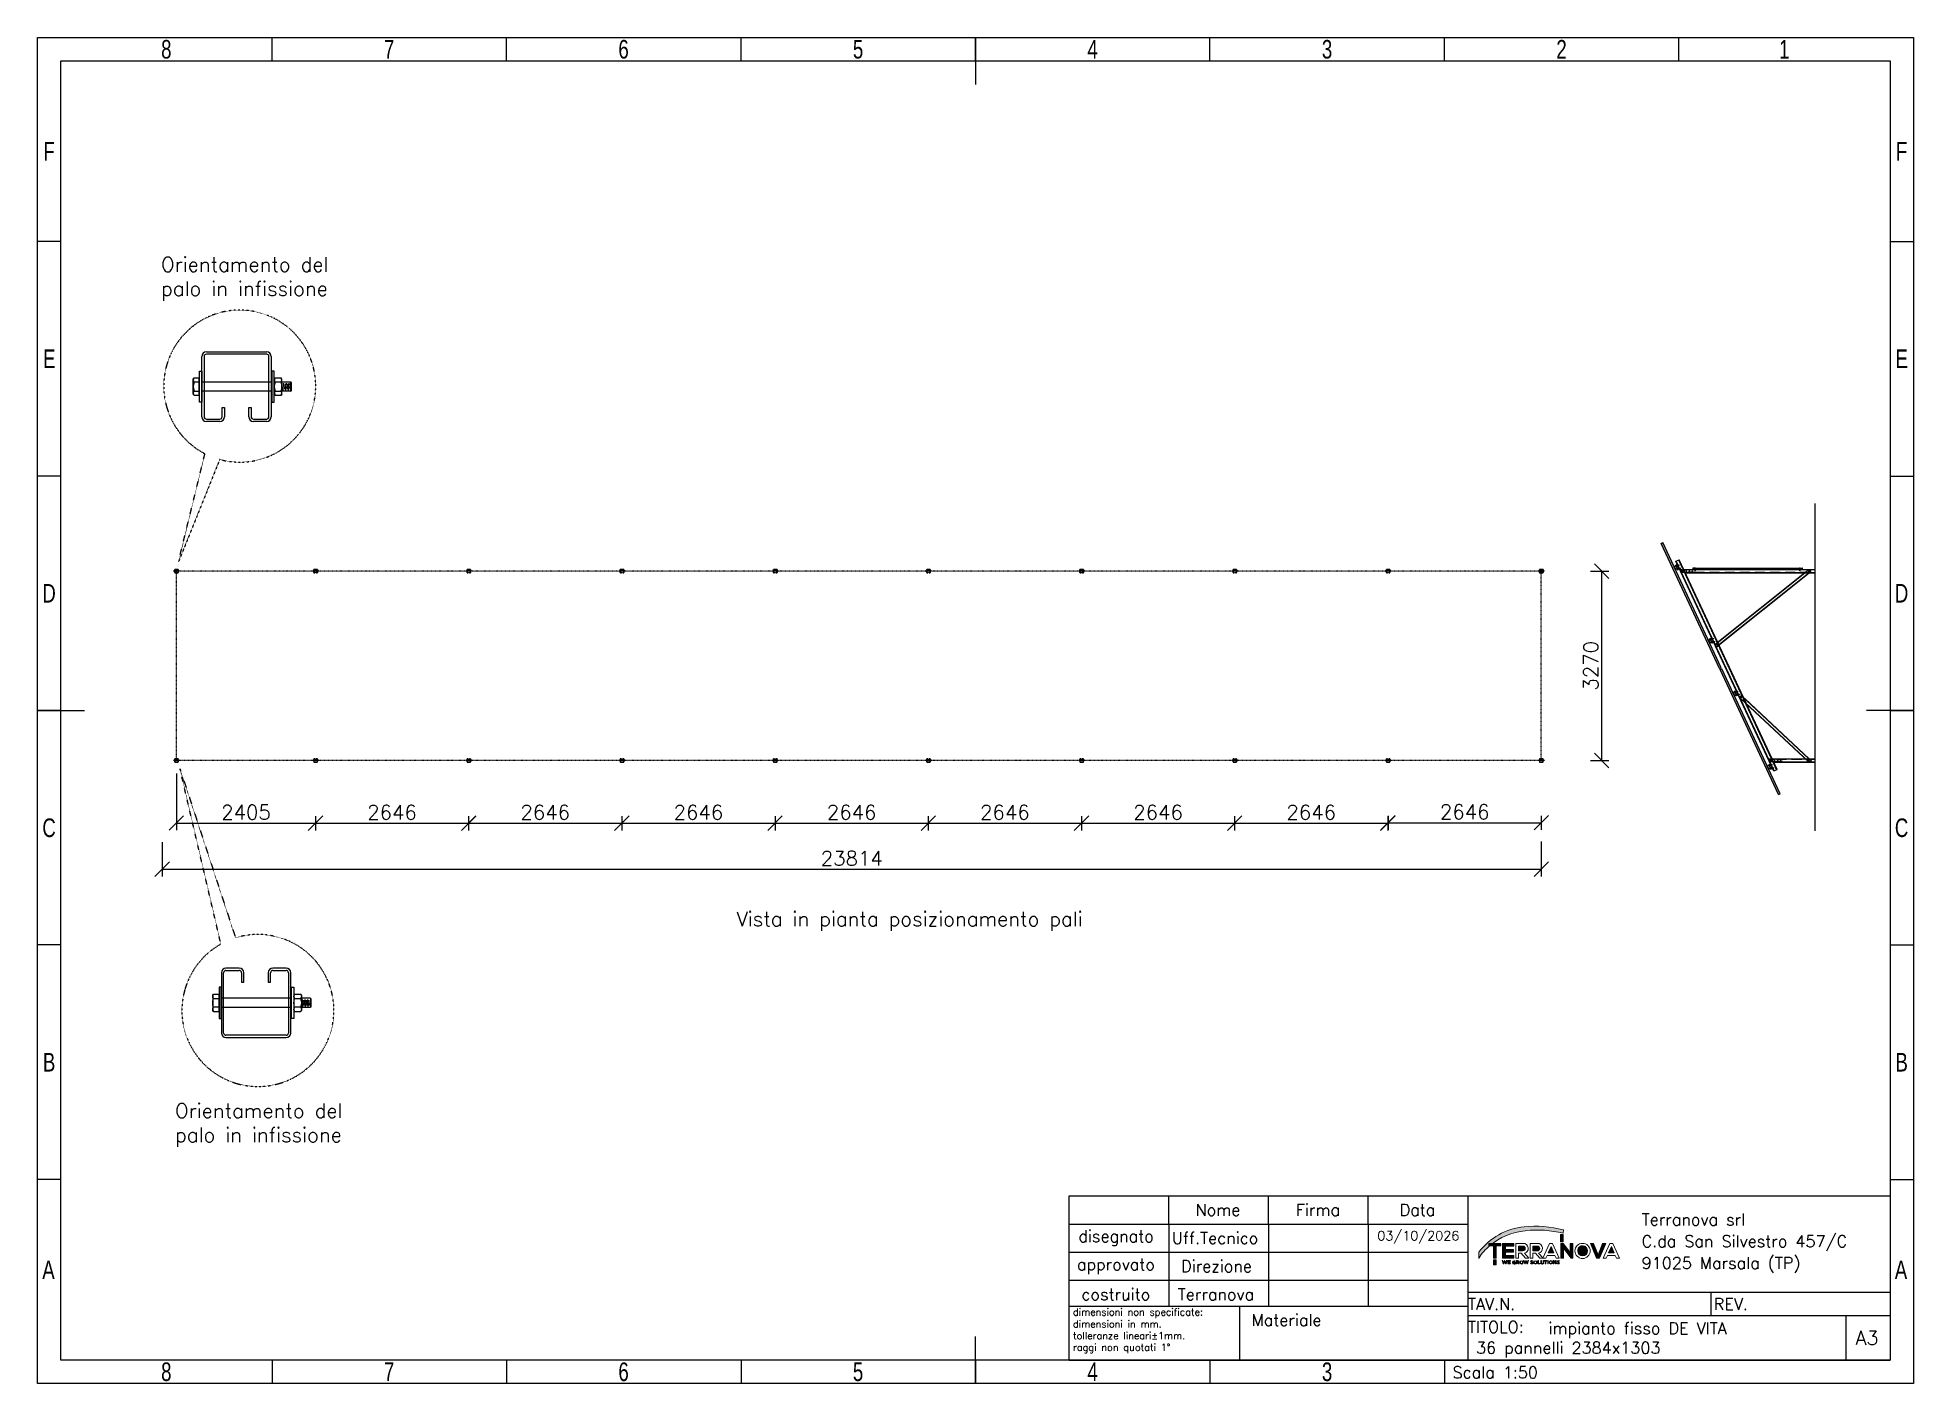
# Model space of a CAD drawing. Header units: millimetres. Extents: x -116399 to 112199, y -90759 to -31335.
# Drawn here: x -41198 to -8798, y -90759 to -67512 of the extents above; entities that cross this region are included whole.
import ezdxf

# ---------------------------------------------------------------- set-up
doc = ezdxf.new("R2010")
doc.units = ezdxf.units.MM
doc.linetypes.add('ACAD_ISO03W100', pattern=[30, 12, -18])
doc.linetypes.add('HIDDEN', pattern=[1.905, 1.27, -0.635])
doc.layers.add('Livello 1', color=7, linetype='Continuous', lineweight=0)
doc.styles.add('Annotative', font='simplex.shx', dxfattribs={"height": 2.5})
doc.styles.add('Michele', font='simplex.shx', dxfattribs={"height": 2.5})
doc.styles.add('SLDTEXTSTYLE0', font='TXT', dxfattribs={"width": 0.75})
doc.dimstyles.new('Annotative', dxfattribs={"dimscale": 0, "dimtxt": 2.5, "dimasz": 2.5, "dimexe": 1.25, "dimexo": 2, "dimtad": 1, "dimtxsty": 'Annotative', "dimblk": 'OBLIQUE', "dimcen": 2.5, "dimazin": 3, "dimtfac": 1, "dimtmove": 0, "dimatfit": 3, "dimfxl": 1})

msp = doc.modelspace()

# ---------------------------------------------------------------- texts
at = {"attachment_point": 1, "style": 'Annotative'}
for s, insert, char_height, width in [('Orientamento del\\Ppalo in infissione', (-39065.618, -71307.393), 250, 8985.73309), ('Vista in pianta posizionamento pali ', (-29124.258, -82610.19), 250, 8985.73309), ('Orientamento del\\Ppalo in infissione', (-38824.04, -85923.744), 250, 8985.73309), ('\\pxqc;03/10/2026', (-18209.897, -88125.555), 162, 1721.24998), ('         impianto fisso DE VITA\\P36 pannelli 2384x1303', (-16353.33, -89703.9), 202.5, 8158.72492)]:
    msp.add_mtext(s, dxfattribs=dict(at, insert=insert, char_height=char_height, width=width))
at = {"color": 1, "insert": (-37596.481, -80892.456), "char_height": 250, "attachment_point": 5, "style": 'Annotative'}
msp.add_mtext('2405', dxfattribs=at)

# ---------------------------------------------------------------- blocks, each defined once
blk = doc.blocks.new('pannello sezione')
h = blk.add_hatch(color=4)
h.dxf.hatch_style = 1
h.paths.add_polyline_path([(1192, 0), (-1192, 0), (-1192, -30), (1192, -30)])
at = {"color": 4, "linetype": 'Continuous', "lineweight": 25}
for p, q in [((1192, 0), (-1192, 0)), ((-1192, 0), (-1192, -30)), ((1192, -30), (-1192, -30)), ((1192, 0), (1192, -30))]:
    blk.add_line(p, q, dxfattribs=at)
blk = doc.blocks.new('A$Cebdbe276')
at = {"color": 5, "linetype": 'Continuous', "lineweight": 25}
for p, q in [((-26, -2), (-26, 0)), ((26, 0), (-26, 0)), ((26, 0), (26, -2)), ((-36, -30), (-37, -31)), ((-37, -31), (-36, -32)), ((-37, -31), (-37, -35)), ((-37, -31), (-37, -31)), ((-37, -31), (-37, -31)), ((-37, -31), (-37, -31)), ((-36, -32), (-37, -35)), ((-37, -35), (-37, -36)), ((-37, -36), (-36, -39)), ((-37, -36), (-37, -41)), ((-36, -39), (-37, -41)), ((-37, -41), (-37, -42)), ((-37, -42), (-36, -44)), ((-37, -42), (-37, -44)), ((-36, -45), (-37, -44)), ((-36, -30), (-32, -30)), ((-36, -32), (-32, -32)), ((-36, -32), (-36, -32)), ((-32, -32), (-36, -32)), ((-32, -39), (-36, -39)), ((-36, -39), (-36, -39)), ((-36, -39), (-32, -39)), ((-32, -44), (-36, -44)), ((-36, -45), (-36, -44)), ((-36, -45), (-32, -45)), ((-32, -29), (-30, -29)), ((-32, -45), (-32, -29)), ((-32, -46), (-32, -45)), ((-30, -46), (-32, -46)), ((-30, -4), (-28, -4)), ((-30, -4), (-30, -66)), ((-28, -66), (-30, -66)), ((-28, -4), (-28, -66)), ((-28, -34), (-27, -34)), ((-27, -42), (-28, -42)), ((26, -2), (-26, -2)), ((-26, -68), (-26, -70)), ((-26, -68), (-18, -68)), ((-26, -70), (-18, -70)), ((-24, -34), (9, -34)), ((9, -42), (-24, -42)), ((-23, -68), (-23, -66)), ((-6, -66), (-23, -66)), ((-18, -61), (-21, -62)), ((-21, -62), (-21, -61)), ((-18, -61), (-21, -61)), ((-21, -66), (-21, -62)), ((-21, -62), (-21, -62)), ((-21, -62), (-21, -66)), ((-17, -61), (-18, -61)), ((-3, -68), (-18, -68)), ((-18, -70), (-3, -70)), ((-12, -61), (-17, -61)), ((-15, -62), (-17, -61)), ((-15, -62), (-14, -62)), ((-15, -62), (-15, -66)), ((-12, -61), (-14, -62)), ((-14, -66), (-14, -62)), ((-11, -61), (-12, -61)), ((-8, -62), (-11, -61)), ((-8, -61), (-11, -61)), ((-8, -61), (-8, -62)), ((-8, -62), (-8, -66)), ((-8, -62), (-8, -62)), ((-8, -66), (-8, -62)), ((-6, -66), (-6, -68)), ((-3, -70), (-3, -68)), ((9, -34), (10, -34)), ((9, -42), (9, -34)), ((9, -34), (9, -34)), ((9, -42), (9, -34)), ((10, -42), (9, -42)), ((9, -41), (9, -41)), ((10, -34), (11, -34)), ((10, -42), (10, -34)), ((10, -34), (10, -34)), ((10, -42), (10, -34)), ((11, -42), (10, -42)), ((10, -41), (10, -41)), ((11, -34), (12, -34)), ((11, -42), (11, -34)), ((11, -34), (11, -34)), ((11, -42), (11, -34)), ((12, -42), (11, -42)), ((11, -41), (11, -41)), ((12, -34), (13, -34)), ((12, -42), (12, -34)), ((12, -42), (12, -34)), ((12, -34), (12, -34)), ((13, -42), (12, -42)), ((12, -41), (12, -41)), ((13, -34), (14, -34)), ((13, -42), (13, -34)), ((13, -42), (13, -34)), ((13, -34), (13, -34)), ((14, -42), (13, -42)), ((13, -41), (13, -41)), ((14, -34), (15, -34)), ((14, -42), (14, -34)), ((14, -42), (14, -34)), ((14, -34), (14, -34)), ((15, -42), (14, -42)), ((14, -41), (14, -41)), ((15, -34), (16, -34)), ((15, -42), (15, -34)), ((15, -42), (15, -34)), ((15, -34), (15, -34)), ((16, -42), (15, -42)), ((15, -41), (15, -41)), ((16, -34), (17, -34)), ((16, -42), (16, -34)), ((16, -42), (16, -34)), ((16, -34), (16, -34)), ((17, -42), (16, -42)), ((16, -41), (16, -41)), ((17, -34), (18, -34)), ((17, -42), (17, -34)), ((17, -42), (17, -34)), ((17, -34), (17, -34)), ((18, -42), (17, -42)), ((17, -41), (17, -41)), ((18, -34), (19, -34)), ((18, -42), (18, -34)), ((18, -42), (18, -34)), ((18, -34), (18, -34)), ((19, -42), (18, -42)), ((18, -41), (18, -41)), ((19, -34), (20, -34)), ((19, -42), (19, -34)), ((19, -42), (19, -34)), ((19, -34), (19, -34)), ((20, -42), (19, -42)), ((19, -41), (19, -41)), ((20, -34), (21, -34)), ((20, -42), (20, -34)), ((20, -34), (20, -34)), ((20, -42), (20, -34)), ((21, -42), (20, -42)), ((20, -41), (20, -41)), ((21, -34), (22, -34)), ((21, -42), (21, -34)), ((21, -42), (21, -34)), ((21, -34), (21, -34)), ((22, -42), (21, -42)), ((21, -41), (21, -41)), ((22, -34), (23, -34)), ((22, -42), (22, -34)), ((22, -42), (22, -34)), ((22, -34), (22, -34)), ((23, -42), (22, -42)), ((22, -41), (22, -41)), ((23, -34), (24, -34)), ((23, -42), (23, -34)), ((23, -42), (23, -34)), ((23, -34), (23, -34)), ((24, -42), (23, -42)), ((23, -41), (23, -41)), ((24, -34), (25, -34)), ((24, -42), (24, -34)), ((24, -42), (24, -34)), ((24, -34), (24, -34)), ((25, -42), (24, -42)), ((24, -41), (24, -41)), ((27, -34), (27, -34)), ((27, -34), (28, -34)), ((27, -42), (27, -34)), ((27, -42), (27, -34)), ((27, -34), (27, -34)), ((27, -42), (27, -42)), ((28, -42), (27, -42)), ((27, -41), (27, -41)), ((28, -4), (30, -4)), ((28, -66), (28, -4)), ((30, -66), (28, -66)), ((30, -66), (30, -4)), ((30, -29), (32, -29)), ((32, -46), (30, -46)), ((32, -45), (32, -29)), ((32, -31), (32, -31)), ((32, -32), (32, -31)), ((38, -31), (32, -31)), ((32, -31), (38, -31)), ((32, -32), (38, -32)), ((32, -38), (32, -38)), ((38, -38), (32, -38)), ((32, -38), (38, -38)), ((32, -42), (32, -42)), ((32, -43), (32, -44)), ((32, -44), (32, -44)), ((32, -44), (32, -44)), ((38, -44), (32, -44)), ((32, -44), (38, -44)), ((32, -46), (32, -45)), ((32, -68), (32, -70)), ((32, -68), (40, -68)), ((32, -70), (40, -70)), ((35, -68), (35, -66)), ((52, -66), (35, -66)), ((40, -61), (37, -62)), ((37, -62), (37, -61)), ((40, -61), (37, -61)), ((37, -66), (37, -62)), ((37, -62), (37, -62)), ((37, -62), (37, -66)), ((38, -31), (38, -31)), ((38, -31), (40, -31)), ((38, -32), (38, -31)), ((38, -44), (38, -31)), ((38, -38), (38, -38)), ((38, -41), (38, -43)), ((38, -43), (38, -44)), ((38, -44), (38, -44)), ((40, -44), (38, -44)), ((38, -44), (38, -44)), ((40, -44), (40, -31)), ((41, -61), (40, -61)), ((40, -68), (40, -70)), ((55, -68), (40, -68)), ((40, -70), (55, -70)), ((41, -43), (41, -32)), ((41, -34), (41, -34)), ((41, -34), (42, -34)), ((41, -42), (41, -34)), ((41, -42), (41, -34)), ((41, -34), (41, -34)), ((41, -42), (41, -42)), ((42, -42), (41, -42)), ((41, -41), (41, -41)), ((46, -61), (41, -61)), ((43, -62), (41, -61)), ((42, -34), (43, -34)), ((42, -42), (42, -34)), ((42, -42), (42, -34)), ((42, -34), (42, -34)), ((43, -42), (42, -42)), ((42, -41), (42, -41)), ((43, -34), (44, -34)), ((43, -42), (43, -34)), ((43, -34), (43, -34)), ((43, -42), (43, -34)), ((44, -42), (43, -42)), ((43, -41), (43, -41)), ((43, -62), (44, -62)), ((43, -62), (43, -66)), ((44, -34), (45, -34)), ((44, -42), (44, -34)), ((44, -34), (44, -34)), ((44, -42), (44, -34)), ((45, -42), (44, -42)), ((44, -41), (44, -41)), ((46, -61), (44, -62)), ((44, -66), (44, -62)), ((45, -34), (46, -34)), ((45, -42), (45, -34)), ((45, -42), (45, -34)), ((45, -34), (45, -34)), ((46, -42), (45, -42)), ((45, -41), (45, -41)), ((46, -34), (47, -34)), ((46, -42), (46, -34)), ((46, -42), (46, -34)), ((46, -34), (46, -34)), ((47, -42), (46, -42)), ((46, -41), (46, -41)), ((47, -61), (46, -61)), ((47, -34), (48, -34)), ((47, -42), (47, -34)), ((47, -42), (47, -34)), ((47, -34), (47, -34)), ((48, -42), (47, -42)), ((47, -41), (47, -41)), ((50, -62), (47, -61)), ((50, -61), (47, -61)), ((48, -42), (48, -34)), ((48, -34), (48, -34)), ((48, -41), (48, -34)), ((48, -41), (48, -41)), ((50, -61), (50, -62)), ((50, -62), (50, -66)), ((50, -62), (50, -62)), ((50, -66), (50, -62)), ((52, -66), (52, -68)), ((55, -70), (55, -68))]:
    blk.add_line(p, q, dxfattribs=at)
at = {"color": 5, "linetype": 'HIDDEN', "lineweight": 18}
for p, q in [((-26, 0), (-26, -2)), ((-26, -2), (-26, 0)), ((-26, 0), (-26, -2)), ((-26, -2), (-26, 0)), ((-26, 0), (-26, -2)), ((-26, -2), (-26, 0)), ((-26, 0), (-26, -2)), ((-26, -2), (-26, 0)), ((-26, 0), (-26, -2)), ((-26, -2), (-26, 0)), ((-26, 0), (-26, -2)), ((-26, -2), (-26, 0)), ((-26, 0), (-26, -2)), ((-26, -2), (-26, 0)), ((-26, 0), (-26, -2)), ((-26, -2), (-26, 0)), ((-26, 0), (-26, -2)), ((8, -2), (8, 0)), ((18, 0), (18, -2)), ((26, -2), (26, 0)), ((26, 0), (26, -2)), ((26, -2), (26, 0)), ((26, 0), (26, -2)), ((26, -2), (26, 0)), ((26, 0), (26, -2)), ((26, -2), (26, 0)), ((26, 0), (26, -2)), ((26, -2), (26, 0)), ((26, 0), (26, -2)), ((26, -2), (26, 0)), ((26, 0), (26, -2)), ((26, -2), (26, 0)), ((26, 0), (26, -2)), ((26, -2), (26, 0)), ((26, 0), (26, -2)), ((26, -2), (26, 0)), ((-37, -33), (-36, -31)), ((-36, -36), (-37, -34)), ((-37, -39), (-36, -36)), ((-36, -43), (-37, -40)), ((-36, -30), (-36, -31)), ((-32, -31), (-36, -31)), ((-36, -36), (-36, -36)), ((-36, -36), (-32, -36)), ((-32, -36), (-36, -36)), ((-36, -43), (-32, -43)), ((-36, -43), (-36, -43)), ((-32, -43), (-36, -43)), ((-32, -34), (-28, -34)), ((-32, -33), (-30, -33)), ((-28, -42), (-32, -42)), ((-30, -42), (-32, -42)), ((-28, -4), (-30, -4)), ((-30, -4), (-28, -4)), ((-28, -4), (-30, -4)), ((-30, -4), (-28, -4)), ((-28, -4), (-30, -4)), ((-30, -4), (-28, -4)), ((-28, -4), (-30, -4)), ((-30, -4), (-28, -4)), ((-28, -4), (-30, -4)), ((-30, -4), (-28, -4)), ((-28, -4), (-30, -4)), ((-30, -4), (-28, -4)), ((-28, -4), (-30, -4)), ((-30, -4), (-28, -4)), ((-28, -4), (-30, -4)), ((-30, -4), (-28, -4)), ((-28, -4), (-30, -4)), ((-30, -32), (-28, -32)), ((-28, -42), (-30, -42)), ((-28, -66), (-30, -66)), ((-28, -66), (-30, -66)), ((-28, -66), (-30, -66)), ((-28, -66), (-30, -66)), ((-28, -66), (-30, -66)), ((-28, -66), (-30, -66)), ((-28, -66), (-30, -66)), ((-28, -66), (-30, -66)), ((-28, -66), (-30, -66)), ((-28, -66), (-30, -66)), ((-28, -66), (-30, -66)), ((-28, -66), (-30, -66)), ((-28, -66), (-30, -66)), ((-28, -66), (-30, -66)), ((-28, -66), (-30, -66)), ((-28, -66), (-30, -66)), ((-28, -66), (-30, -66)), ((-26, -68), (-26, -70)), ((-26, -68), (-26, -70)), ((-26, -68), (-26, -70)), ((-26, -68), (-26, -70)), ((-26, -68), (-26, -70)), ((-26, -68), (-26, -70)), ((-26, -68), (-26, -70)), ((-26, -68), (-26, -70)), ((-26, -68), (-26, -70)), ((-26, -68), (-26, -70)), ((-26, -68), (-26, -70)), ((-26, -68), (-26, -70)), ((-26, -68), (-26, -70)), ((-26, -68), (-26, -70)), ((-26, -68), (-26, -70)), ((-26, -68), (-26, -70)), ((-26, -68), (-26, -70)), ((-23, -74), (-23, -72)), ((-6, -74), (-23, -74)), ((-21, -74), (-21, -74)), ((-21, -74), (-21, -74)), ((-21, -74), (-21, -74)), ((-8, -74), (-21, -74)), ((-21, -80), (-21, -74)), ((-21, -74), (-21, -80)), ((-21, -74), (-21, -74)), ((-21, -80), (-21, -80)), ((-21, -80), (-21, -80)), ((-21, -80), (-21, -80)), ((-21, -80), (-8, -80)), ((-21, -80), (-21, -80)), ((-21, -82), (-21, -80)), ((-8, -82), (-21, -82)), ((-20, -83), (-9, -83)), ((-19, -68), (-19, -66)), ((-19, -74), (-19, -72)), ((-19, -83), (-18, -82)), ((-18, -78), (-18, -66)), ((-18, -82), (-18, -74)), ((-18, -78), (-10, -78)), ((-18, -78), (-10, -78)), ((-18, -79), (-18, -78)), ((-18, -78), (-18, -78)), ((-18, -79), (-10, -79)), ((-18, -79), (-10, -79)), ((-18, -80), (-18, -79)), ((-18, -79), (-18, -79)), ((-18, -80), (-10, -80)), ((-18, -80), (-10, -80)), ((-18, -81), (-18, -80)), ((-18, -80), (-18, -80)), ((-18, -81), (-10, -81)), ((-18, -81), (-10, -81)), ((-18, -82), (-18, -81)), ((-18, -81), (-18, -81)), ((-18, -82), (-10, -82)), ((-18, -82), (-10, -82)), ((-18, -82), (-10, -82)), ((-18, -83), (-18, -82)), ((-18, -82), (-18, -82)), ((-18, -83), (-10, -83)), ((-18, -83), (-10, -83)), ((-18, -84), (-18, -83)), ((-18, -83), (-18, -83)), ((-18, -84), (-10, -84)), ((-18, -84), (-10, -84)), ((-18, -85), (-18, -84)), ((-18, -84), (-18, -84)), ((-18, -85), (-10, -85)), ((-18, -85), (-10, -85)), ((-18, -86), (-18, -85)), ((-18, -85), (-18, -85)), ((-18, -86), (-10, -86)), ((-18, -86), (-10, -86)), ((-18, -87), (-18, -86)), ((-18, -86), (-18, -86)), ((-18, -87), (-10, -87)), ((-18, -87), (-10, -87)), ((-18, -88), (-18, -87)), ((-18, -87), (-18, -87)), ((-18, -88), (-10, -88)), ((-18, -88), (-10, -88)), ((-18, -89), (-18, -88)), ((-18, -88), (-18, -88)), ((-18, -89), (-10, -89)), ((-18, -89), (-10, -89)), ((-18, -90), (-18, -89)), ((-18, -89), (-18, -89)), ((-18, -90), (-10, -90)), ((-18, -90), (-10, -90)), ((-18, -91), (-18, -90)), ((-18, -90), (-18, -90)), ((-18, -91), (-10, -91)), ((-18, -91), (-11, -91)), ((-18, -91), (-18, -91)), ((-15, -74), (-14, -74)), ((-15, -74), (-15, -80)), ((-15, -80), (-14, -80)), ((-14, -80), (-14, -74)), ((-11, -78), (-11, -78)), ((-11, -79), (-11, -79)), ((-11, -80), (-11, -80)), ((-11, -81), (-11, -81)), ((-11, -82), (-11, -82)), ((-11, -83), (-11, -83)), ((-11, -84), (-11, -84)), ((-11, -85), (-11, -85)), ((-11, -86), (-11, -86)), ((-11, -87), (-11, -87)), ((-11, -88), (-11, -88)), ((-11, -89), (-11, -89)), ((-11, -90), (-11, -90)), ((-11, -91), (-11, -91)), ((-10, -66), (-10, -78)), ((-10, -66), (-10, -68)), ((-10, -72), (-10, -74)), ((-10, -74), (-10, -82)), ((-10, -78), (-10, -79)), ((-10, -79), (-10, -80)), ((-10, -80), (-10, -81)), ((-10, -81), (-10, -82)), ((-10, -82), (-10, -83)), ((-10, -82), (-10, -83)), ((-10, -83), (-10, -84)), ((-10, -84), (-10, -85)), ((-10, -85), (-10, -86)), ((-10, -86), (-10, -87)), ((-10, -87), (-10, -88)), ((-10, -88), (-10, -89)), ((-10, -89), (-10, -90)), ((-10, -90), (-10, -91)), ((-8, -74), (-8, -74)), ((-8, -74), (-8, -74)), ((-8, -74), (-8, -74)), ((-8, -74), (-8, -80)), ((-8, -80), (-8, -74)), ((-8, -74), (-8, -74)), ((-8, -80), (-8, -80)), ((-8, -80), (-8, -80)), ((-8, -80), (-8, -80)), ((-8, -80), (-8, -80)), ((-8, -80), (-8, -82)), ((-6, -72), (-6, -74)), ((25, -42), (25, -34)), ((25, -42), (25, -34)), ((25, -34), (25, -34)), ((25, -34), (26, -34)), ((25, -34), (25, -34)), ((25, -37), (27, -37)), ((27, -37), (25, -37)), ((25, -37), (27, -37)), ((27, -37), (25, -37)), ((25, -37), (27, -37)), ((27, -37), (25, -37)), ((25, -37), (27, -37)), ((27, -37), (25, -37)), ((27, -39), (25, -39)), ((27, -39), (25, -39)), ((27, -39), (25, -39)), ((27, -39), (25, -39)), ((27, -39), (25, -39)), ((27, -39), (25, -39)), ((27, -39), (25, -39)), ((27, -39), (25, -39)), ((25, -42), (25, -42)), ((26, -42), (25, -42)), ((25, -41), (25, -41)), ((26, -42), (26, -34)), ((26, -42), (26, -34)), ((26, -34), (27, -34)), ((26, -34), (26, -34)), ((27, -42), (26, -42)), ((26, -41), (26, -41)), ((30, -4), (28, -4)), ((28, -4), (30, -4)), ((30, -4), (28, -4)), ((28, -4), (30, -4)), ((30, -4), (28, -4)), ((28, -4), (30, -4)), ((30, -4), (28, -4)), ((28, -4), (30, -4)), ((30, -4), (28, -4)), ((28, -4), (30, -4)), ((30, -4), (28, -4)), ((28, -4), (30, -4)), ((30, -4), (28, -4)), ((28, -4), (30, -4)), ((30, -4), (28, -4)), ((28, -4), (30, -4)), ((30, -4), (28, -4)), ((28, -32), (30, -32)), ((28, -42), (28, -34)), ((28, -42), (28, -34)), ((28, -34), (29, -34)), ((28, -34), (28, -34)), ((28, -34), (28, -34)), ((29, -42), (28, -42)), ((28, -42), (28, -42)), ((28, -41), (28, -41)), ((30, -42), (28, -42)), ((30, -66), (28, -66)), ((30, -66), (28, -66)), ((30, -66), (28, -66)), ((30, -66), (28, -66)), ((30, -66), (28, -66)), ((30, -66), (28, -66)), ((30, -66), (28, -66)), ((30, -66), (28, -66)), ((30, -66), (28, -66)), ((30, -66), (28, -66)), ((30, -66), (28, -66)), ((30, -66), (28, -66)), ((30, -66), (28, -66)), ((30, -66), (28, -66)), ((30, -66), (28, -66)), ((30, -66), (28, -66)), ((30, -66), (28, -66)), ((29, -42), (29, -34)), ((29, -42), (29, -34)), ((29, -34), (30, -34)), ((29, -34), (29, -34)), ((30, -42), (29, -42)), ((29, -41), (29, -41)), ((30, -42), (30, -34)), ((30, -42), (30, -34)), ((30, -34), (31, -34)), ((30, -33), (32, -33)), ((30, -34), (30, -34)), ((31, -42), (30, -42)), ((30, -41), (30, -41)), ((32, -42), (30, -42)), ((31, -42), (31, -34)), ((31, -34), (32, -34)), ((31, -42), (31, -34)), ((31, -34), (31, -34)), ((32, -42), (31, -42)), ((31, -41), (31, -41)), ((32, -31), (32, -31)), ((32, -44), (32, -31)), ((38, -31), (32, -31)), ((32, -42), (32, -34)), ((32, -42), (32, -34)), ((32, -34), (33, -34)), ((32, -34), (40, -34)), ((32, -34), (32, -34)), ((32, -37), (32, -37)), ((38, -37), (32, -37)), ((32, -37), (38, -37)), ((33, -42), (32, -42)), ((32, -41), (32, -41)), ((40, -42), (32, -42)), ((32, -43), (38, -43)), ((38, -44), (32, -44)), ((32, -68), (32, -70)), ((32, -68), (32, -70)), ((32, -68), (32, -70)), ((32, -68), (32, -70)), ((32, -68), (32, -70)), ((32, -68), (32, -70)), ((32, -68), (32, -70)), ((32, -68), (32, -70)), ((32, -68), (32, -70)), ((32, -68), (32, -70)), ((32, -68), (32, -70)), ((32, -68), (32, -70)), ((32, -68), (32, -70)), ((32, -68), (32, -70)), ((32, -68), (32, -70)), ((32, -68), (32, -70)), ((32, -68), (32, -70)), ((33, -42), (33, -34)), ((33, -42), (33, -34)), ((33, -34), (34, -34)), ((33, -34), (33, -34)), ((34, -42), (33, -42)), ((33, -41), (33, -41)), ((34, -42), (34, -34)), ((34, -34), (35, -34)), ((34, -42), (34, -34)), ((34, -34), (34, -34)), ((35, -42), (34, -42)), ((34, -41), (34, -41)), ((35, -42), (35, -34)), ((35, -42), (35, -34)), ((35, -34), (36, -34)), ((35, -34), (35, -34)), ((36, -42), (35, -42)), ((35, -41), (35, -41)), ((35, -72), (35, -70)), ((35, -74), (35, -72)), ((52, -74), (35, -74)), ((36, -42), (36, -34)), ((36, -34), (37, -34)), ((36, -42), (36, -34)), ((36, -34), (36, -34)), ((37, -42), (36, -42)), ((36, -41), (36, -41)), ((37, -42), (37, -34)), ((37, -34), (38, -34)), ((37, -42), (37, -34)), ((37, -34), (37, -34)), ((38, -42), (37, -42)), ((37, -41), (37, -41)), ((37, -74), (37, -74)), ((37, -74), (37, -74)), ((37, -74), (37, -74)), ((50, -74), (37, -74)), ((37, -80), (37, -74)), ((37, -74), (37, -80)), ((37, -74), (37, -74)), ((37, -80), (37, -80)), ((37, -80), (37, -80)), ((37, -80), (37, -80)), ((37, -80), (50, -80)), ((37, -80), (37, -80)), ((37, -82), (37, -80)), ((50, -82), (37, -82)), ((38, -31), (38, -31)), ((38, -42), (38, -34)), ((38, -42), (38, -34)), ((38, -34), (39, -34)), ((38, -34), (38, -34)), ((38, -37), (38, -37)), ((39, -42), (38, -42)), ((38, -41), (38, -41)), ((38, -83), (49, -83)), ((39, -42), (39, -34)), ((39, -42), (39, -34)), ((39, -34), (40, -34)), ((39, -34), (39, -34)), ((40, -42), (39, -42)), ((39, -41), (39, -41)), ((39, -68), (39, -66)), ((39, -70), (39, -68)), ((39, -70), (39, -68)), ((39, -74), (39, -72)), ((39, -83), (40, -82)), ((40, -31), (40, -44)), ((40, -42), (40, -34)), ((40, -34), (41, -34)), ((40, -42), (40, -34)), ((40, -34), (40, -34)), ((41, -42), (40, -42)), ((40, -41), (40, -41)), ((40, -44), (40, -44)), ((40, -78), (40, -66)), ((40, -70), (40, -68)), ((40, -68), (40, -70)), ((40, -72), (40, -70)), ((40, -70), (40, -72)), ((40, -82), (40, -74)), ((40, -78), (48, -78)), ((40, -78), (48, -78)), ((40, -79), (40, -78)), ((40, -78), (40, -78)), ((40, -79), (48, -79)), ((40, -79), (48, -79)), ((40, -80), (40, -79)), ((40, -79), (40, -79)), ((40, -80), (48, -80)), ((40, -80), (48, -80)), ((40, -81), (40, -80)), ((40, -80), (40, -80)), ((40, -81), (48, -81)), ((40, -81), (48, -81)), ((40, -82), (40, -81)), ((40, -81), (40, -81)), ((40, -82), (48, -82)), ((40, -82), (48, -82)), ((40, -82), (48, -82)), ((40, -83), (40, -82)), ((40, -82), (40, -82)), ((40, -83), (48, -83)), ((40, -83), (48, -83)), ((40, -84), (40, -83)), ((40, -83), (40, -83)), ((40, -84), (48, -84)), ((40, -84), (48, -84)), ((40, -85), (40, -84)), ((40, -84), (40, -84)), ((40, -85), (48, -85)), ((40, -85), (48, -85)), ((40, -86), (40, -85)), ((40, -85), (40, -85)), ((40, -86), (48, -86)), ((40, -86), (48, -86)), ((40, -87), (40, -86)), ((40, -86), (40, -86)), ((40, -87), (48, -87)), ((40, -87), (48, -87)), ((40, -88), (40, -87)), ((40, -87), (40, -87)), ((40, -88), (48, -88)), ((40, -88), (48, -88)), ((40, -89), (40, -88)), ((40, -88), (40, -88)), ((40, -89), (48, -89)), ((40, -89), (48, -89)), ((40, -90), (40, -89)), ((40, -89), (40, -89)), ((40, -90), (48, -90)), ((40, -90), (48, -90)), ((40, -91), (40, -90)), ((40, -90), (40, -90)), ((40, -91), (48, -91)), ((40, -91), (47, -91)), ((40, -91), (40, -91)), ((40, -34), (41, -33)), ((40, -42), (40, -34)), ((41, -42), (40, -42)), ((40, -70), (40, -68)), ((40, -68), (40, -70)), ((40, -70), (40, -68)), ((40, -68), (40, -70)), ((40, -70), (40, -68)), ((40, -68), (40, -70)), ((40, -70), (40, -68)), ((40, -68), (40, -70)), ((40, -70), (40, -68)), ((40, -68), (40, -70)), ((40, -70), (40, -68)), ((40, -68), (40, -70)), ((40, -70), (40, -68)), ((40, -68), (40, -70)), ((40, -70), (40, -68)), ((43, -74), (44, -74)), ((43, -74), (43, -80)), ((43, -80), (44, -80)), ((44, -80), (44, -74)), ((47, -78), (47, -78)), ((47, -79), (47, -79)), ((47, -80), (47, -80)), ((47, -81), (47, -81)), ((47, -82), (47, -82)), ((47, -83), (47, -83)), ((47, -84), (47, -84)), ((47, -85), (47, -85)), ((47, -86), (47, -86)), ((47, -87), (47, -87)), ((47, -88), (47, -88)), ((47, -89), (47, -89)), ((47, -90), (47, -90)), ((47, -91), (47, -91)), ((48, -66), (48, -78)), ((48, -66), (48, -68)), ((48, -68), (48, -70)), ((48, -68), (48, -70)), ((48, -70), (48, -72)), ((48, -70), (48, -72)), ((48, -72), (48, -74)), ((48, -74), (48, -82)), ((48, -78), (48, -79)), ((48, -79), (48, -80)), ((48, -80), (48, -81)), ((48, -81), (48, -82)), ((48, -82), (48, -83)), ((48, -82), (48, -83)), ((48, -83), (48, -84)), ((48, -84), (48, -85)), ((48, -85), (48, -86)), ((48, -86), (48, -87)), ((48, -87), (48, -88)), ((48, -88), (48, -89)), ((48, -89), (48, -90)), ((48, -90), (48, -91)), ((50, -74), (50, -74)), ((50, -74), (50, -74)), ((50, -74), (50, -74)), ((50, -74), (50, -80)), ((50, -80), (50, -74)), ((50, -74), (50, -74)), ((50, -80), (50, -80)), ((50, -80), (50, -80)), ((50, -80), (50, -80)), ((50, -80), (50, -80)), ((50, -80), (50, -82)), ((52, -72), (52, -74)), ((53, -70), (53, -72))]:
    blk.add_line(p, q, dxfattribs=at)
at = {"color": 1, "linetype": 'Continuous', "lineweight": 25}
for p, q in [((-27, -7), (-24, -7)), ((-27, -66), (-27, -7)), ((-27, -66), (-24, -66)), ((-24, -66), (-24, -7)), ((-22, -5), (-22, -3)), ((-22, -3), (23, -3)), ((-22, -5), (23, -5)), ((23, -3), (23, -5)), ((25, -7), (27, -7)), ((25, -7), (25, -66)), ((25, -66), (27, -66)), ((27, -7), (27, -66))]:
    blk.add_line(p, q, dxfattribs=at)
at = {"color": 1, "linetype": 'HIDDEN', "lineweight": 18}
for p, q in [((-24, -7), (-27, -7)), ((-27, -31), (-24, -31)), ((-27, -34), (-24, -34)), ((-27, -37), (-24, -37)), ((-24, -37), (-27, -37)), ((-24, -37), (-27, -37)), ((-27, -37), (-24, -37)), ((-27, -37), (-24, -37)), ((-24, -37), (-27, -37)), ((-27, -37), (-24, -37)), ((-24, -37), (-27, -37)), ((-24, -39), (-27, -39)), ((-24, -39), (-27, -39)), ((-24, -39), (-27, -39)), ((-24, -39), (-27, -39)), ((-24, -39), (-27, -39)), ((-24, -39), (-27, -39)), ((-24, -39), (-27, -39)), ((-24, -39), (-27, -39)), ((-24, -42), (-27, -42)), ((-24, -44), (-27, -44)), ((-22, -3), (-22, -5)), ((23, -5), (23, -3)), ((27, -7), (25, -7)), ((25, -31), (27, -31)), ((27, -44), (25, -44))]:
    blk.add_line(p, q, dxfattribs=at)
at = {"color": 5}
blk.add_line((-23, -72), (-6, -72), dxfattribs=at)
at = {"color": 5, "linetype": 'Continuous', "lineweight": 25, "flags": 128}
for points in [[(32, -31), (32, -31), (32, -31)], [(32, -34), (32, -33), (32, -31)], [(32, -43), (32, -42), (32, -42)], [(32, -44), (32, -44), (32, -44)], [(38, -31), (38, -31), (38, -31)], [(38, -31), (38, -33), (38, -34)], [(38, -44), (38, -44), (38, -44)]]:
    blk.add_lwpolyline(points, dxfattribs=at)
at = {"color": 5, "linetype": 'HIDDEN', "lineweight": 18, "flags": 128}
for points in [[(32, -37), (32, -35), (32, -34)], [(32, -42), (32, -40), (32, -37)], [(38, -34), (38, -34), (38, -37)]]:
    blk.add_lwpolyline(points, dxfattribs=at)
at = {"color": 5, "linetype": 'Continuous', "lineweight": 25}
for centre, radius, start, end in [((-26, -4), 4, 90, 180), ((26, -4), 4, 0, 90), ((-26, -66), 4, 180, 270), ((-26, -4), 2, 90, 180), ((-26, -66), 2, 180, 270), ((26, -4), 2, 0, 90), ((32, -66), 4, 180, 270), ((32, -66), 2, 180, 270), ((42, -35), 10.2, 161.7998, 198.2002), ((40, -41), 8.5, 160.0939, 199.9061), ((28, -35), 10.2, 341.7998, 18.2002), ((30, -41), 8.5, 340.0939, 19.9061), ((40, -32), 0.5, 0, 90), ((40, -43), 0.5, 270, 360)]:
    blk.add_arc(centre, radius, start, end, dxfattribs=at)
at = {"color": 1, "linetype": 'Continuous', "lineweight": 25}
for centre, radius, start, end in [((-22, -7), 4.5, 90, 180), ((-22, -7), 2, 90, 180), ((23, -7), 4.5, 0, 90), ((23, -7), 2, 0, 90)]:
    blk.add_arc(centre, radius, start, end, dxfattribs=at)
at = {"color": 5, "linetype": 'HIDDEN', "lineweight": 18}
for centre, radius, start, end in [((-18, -83), 9.37, 71.0428, 108.9572), ((-18, -83), 9.37, 71.0428, 108.9572), ((-18, -71), 9.37, 251.0428, 288.9572), ((-18, -71), 9.37, 251.0428, 288.9572), ((-20, -82), 0.5, 180, 270), ((-11, -83), 9.37, 71.0428, 108.9572), ((-11, -83), 9.37, 71.0428, 108.9572), ((-11, -71), 9.37, 251.0428, 288.9572), ((-11, -71), 9.37, 251.0428, 288.9572), ((-9, -82), 0.5, 270, 0), ((40, -83), 9.37, 71.0428, 108.9572), ((40, -83), 9.37, 71.0428, 108.9572), ((40, -71), 9.37, 251.0428, 288.9572), ((40, -71), 9.37, 251.0428, 288.9572), ((38, -82), 0.5, 180, 270), ((30, -40), 7.97, 349.2195, 20.6703), ((47, -83), 9.37, 71.0428, 108.9572), ((47, -83), 9.37, 71.0428, 108.9572), ((47, -71), 9.37, 251.0428, 288.9572), ((47, -71), 9.37, 251.0428, 288.9572), ((49, -82), 0.5, 270, 0)]:
    blk.add_arc(centre, radius, start, end, dxfattribs=at)
blk = doc.blocks.new('A$C0d3c614e')
at = {"color": 1}
for p, q in [((-10.7, 6.6), (-10, 7.5)), ((-10.7, -6.6), (-10.7, 6.6)), ((-10, 7.5), (-5.5, 7.5)), ((-5.5, 3.8), (-10, 3.8)), ((-5.5, -7.5), (-5.5, 7.5)), ((-5.5, 6), (-5.2, 6)), ((-5.2, -6), (-5.2, 6)), ((57.3, 4), (-3.3, 4)), ((59.3, 6.6), (60, 7.5)), ((59.3, -6.6), (59.3, 6.6)), ((60, 7.5), (65.2, 7.5)), ((65.2, 3.8), (60, 3.8)), ((65.8, 6.6), (65.2, 7.5)), ((65.8, -6.6), (65.8, 6.6)), ((73.6, 4), (65.8, 4)), ((67.1, 3), (66.8, -3)), ((68.3, 2.3), (68, -2.3)), ((69.5, 3), (69.1, -3)), ((70.6, 2.3), (70.3, -2.3)), ((71.8, 3), (71.4, -3)), ((72.9, 2.3), (72.6, -2.3)), ((74.1, 3.5), (73.6, 4)), ((73.6, -4), (73.6, 4)), ((74.1, -3.5), (74.1, 3.5)), ((-10.7, -6.6), (-10, -7.5)), ((-10, -3.8), (-5.5, -3.8)), ((-10, -7.5), (-5.5, -7.5)), ((-5.5, -6), (-5.2, -6)), ((57.3, -4), (-3.3, -4)), ((59.3, -6.6), (60, -7.5)), ((60, -3.8), (65.2, -3.8)), ((60, -7.5), (65.2, -7.5)), ((65.8, -6.6), (65.2, -7.5)), ((73.6, -4), (65.8, -4)), ((73.6, -4), (74.1, -3.5))]:
    blk.add_line(p, q, dxfattribs=at)
for points in [[(-5.2, 13.5), (-3.3, 13.5), (-3.3, -13.5), (-5.2, -13.5)], [(59.2, 13.5), (57.3, 13.5), (57.3, -13.5), (59.2, -13.5)]]:
    blk.add_lwpolyline(points, close=True, dxfattribs=at)
for centre, radius, start, end in [((-7.8, 5.6), 2.93, 140.1295, 219.8705), ((0, 0), 10.7, 159.4427, 200.5573), ((62.3, 5.6), 2.93, 140.1295, 219.8705), ((70, 0), 10.7, 159.4427, 200.5573), ((62.9, 5.6), 2.93, 320.1295, 39.8705), ((55.2, 0), 10.7, 339.4427, 20.5573), ((-7.8, -5.6), 2.93, 140.1295, 219.8705), ((62.3, -5.6), 2.93, 140.1295, 219.8705), ((62.9, -5.6), 2.93, 320.1295, 39.8705)]:
    blk.add_arc(centre, radius, start, end, dxfattribs=at)
blk = doc.blocks.new('_Oblique')
at = {"color": 0, "linetype": 'ByBlock', "lineweight": -2}
blk.add_line((-0.5, -0.5), (0.5, 0.5), dxfattribs=at)
blk = doc.blocks.new('*D568')
at = {"color": 8, "lineweight": -2}
for p, q in [((-36398, -80964), (-36398, -81209)), ((-33752, -80964), (-33752, -81209)), ((-36398, -81084), (-33752, -81084))]:
    blk.add_line(p, q, dxfattribs=at)
at = {"layer": 'Defpoints', "color": 0}
for p in [(-36398, -80764), (-33752, -80764), (-33752, -81084)]:
    blk.add_point(p, dxfattribs=at)
at = {"color": 8, "lineweight": -2, "xscale": 250, "yscale": 250, "zscale": 250, "rotation": 180}
blk.add_blockref('_Oblique', (-36398, -81084), dxfattribs=at)
at = {"color": 8, "lineweight": -2, "xscale": 250, "yscale": 250, "zscale": 250}
blk.add_blockref('_Oblique', (-33752, -81084), dxfattribs=at)
at = {"insert": (-35075, -80896), "char_height": 250, "attachment_point": 5, "style": 'Annotative'}
blk.add_mtext('2646', dxfattribs=at)
blk = doc.blocks.new('*D569')
at = {"color": 8, "lineweight": -2}
for p, q in [((-33752, -80961), (-33752, -81206)), ((-31106, -80961), (-31106, -81206)), ((-33752, -81081), (-31106, -81081))]:
    blk.add_line(p, q, dxfattribs=at)
at = {"layer": 'Defpoints', "color": 0}
for p in [(-33752, -80761), (-31106, -80761), (-31106, -81081)]:
    blk.add_point(p, dxfattribs=at)
at = {"color": 8, "lineweight": -2, "xscale": 250, "yscale": 250, "zscale": 250, "rotation": 180}
blk.add_blockref('_Oblique', (-33752, -81081), dxfattribs=at)
at = {"color": 8, "lineweight": -2, "xscale": 250, "yscale": 250, "zscale": 250}
blk.add_blockref('_Oblique', (-31106, -81081), dxfattribs=at)
at = {"insert": (-32429, -80893), "char_height": 250, "attachment_point": 5, "style": 'Annotative'}
blk.add_mtext('2646', dxfattribs=at)
blk = doc.blocks.new('*D570')
at = {"color": 8, "lineweight": -2}
for p, q in [((-31106, -80961), (-31106, -81206)), ((-28460, -80961), (-28460, -81206)), ((-31106, -81081), (-28460, -81081))]:
    blk.add_line(p, q, dxfattribs=at)
at = {"layer": 'Defpoints', "color": 0}
for p in [(-31106, -80761), (-28460, -80761), (-28460, -81081)]:
    blk.add_point(p, dxfattribs=at)
at = {"color": 8, "lineweight": -2, "xscale": 250, "yscale": 250, "zscale": 250, "rotation": 180}
blk.add_blockref('_Oblique', (-31106, -81081), dxfattribs=at)
at = {"color": 8, "lineweight": -2, "xscale": 250, "yscale": 250, "zscale": 250}
blk.add_blockref('_Oblique', (-28460, -81081), dxfattribs=at)
at = {"insert": (-29783, -80893), "char_height": 250, "attachment_point": 5, "style": 'Annotative'}
blk.add_mtext('2646', dxfattribs=at)
blk = doc.blocks.new('*D571')
at = {"color": 8, "lineweight": -2}
for p, q in [((-28460, -80961), (-28460, -81206)), ((-25814, -80961), (-25814, -81206)), ((-28460, -81081), (-25814, -81081))]:
    blk.add_line(p, q, dxfattribs=at)
at = {"layer": 'Defpoints', "color": 0}
for p in [(-28460, -80761), (-25814, -80761), (-25814, -81081)]:
    blk.add_point(p, dxfattribs=at)
at = {"color": 8, "lineweight": -2, "xscale": 250, "yscale": 250, "zscale": 250, "rotation": 180}
blk.add_blockref('_Oblique', (-28460, -81081), dxfattribs=at)
at = {"color": 8, "lineweight": -2, "xscale": 250, "yscale": 250, "zscale": 250}
blk.add_blockref('_Oblique', (-25814, -81081), dxfattribs=at)
at = {"insert": (-27137, -80893), "char_height": 250, "attachment_point": 5, "style": 'Annotative'}
blk.add_mtext('2646', dxfattribs=at)
blk = doc.blocks.new('*D572')
at = {"color": 8, "lineweight": -2}
for p, q in [((-25814, -80961), (-25814, -81206)), ((-23168, -80961), (-23168, -81206)), ((-25814, -81081), (-23168, -81081))]:
    blk.add_line(p, q, dxfattribs=at)
at = {"layer": 'Defpoints', "color": 0}
for p in [(-25814, -80761), (-23168, -80761), (-23168, -81081)]:
    blk.add_point(p, dxfattribs=at)
at = {"color": 8, "lineweight": -2, "xscale": 250, "yscale": 250, "zscale": 250, "rotation": 180}
blk.add_blockref('_Oblique', (-25814, -81081), dxfattribs=at)
at = {"color": 8, "lineweight": -2, "xscale": 250, "yscale": 250, "zscale": 250}
blk.add_blockref('_Oblique', (-23168, -81081), dxfattribs=at)
at = {"insert": (-24491, -80893), "char_height": 250, "attachment_point": 5, "style": 'Annotative'}
blk.add_mtext('2646', dxfattribs=at)
blk = doc.blocks.new('*D573')
at = {"color": 8, "lineweight": -2}
for p, q in [((-23168, -80961), (-23168, -81206)), ((-20522, -80961), (-20522, -81206)), ((-23168, -81081), (-20522, -81081))]:
    blk.add_line(p, q, dxfattribs=at)
at = {"layer": 'Defpoints', "color": 0}
for p in [(-23168, -80761), (-20522, -80761), (-20522, -81081)]:
    blk.add_point(p, dxfattribs=at)
at = {"color": 8, "lineweight": -2, "xscale": 250, "yscale": 250, "zscale": 250, "rotation": 180}
blk.add_blockref('_Oblique', (-23168, -81081), dxfattribs=at)
at = {"color": 8, "lineweight": -2, "xscale": 250, "yscale": 250, "zscale": 250}
blk.add_blockref('_Oblique', (-20522, -81081), dxfattribs=at)
at = {"insert": (-21845, -80893), "char_height": 250, "attachment_point": 5, "style": 'Annotative'}
blk.add_mtext('2646', dxfattribs=at)
blk = doc.blocks.new('*D574')
at = {"color": 8, "lineweight": -2}
for p, q in [((-20522, -80961), (-20522, -81206)), ((-17876, -80961), (-17876, -81206)), ((-20522, -81081), (-17876, -81081))]:
    blk.add_line(p, q, dxfattribs=at)
at = {"layer": 'Defpoints', "color": 0}
for p in [(-20522, -80761), (-17876, -80761), (-17876, -81081)]:
    blk.add_point(p, dxfattribs=at)
at = {"color": 8, "lineweight": -2, "xscale": 250, "yscale": 250, "zscale": 250, "rotation": 180}
blk.add_blockref('_Oblique', (-20522, -81081), dxfattribs=at)
at = {"color": 8, "lineweight": -2, "xscale": 250, "yscale": 250, "zscale": 250}
blk.add_blockref('_Oblique', (-17876, -81081), dxfattribs=at)
at = {"insert": (-19199, -80893), "char_height": 250, "attachment_point": 5, "style": 'Annotative'}
blk.add_mtext('2646', dxfattribs=at)
blk = doc.blocks.new('*D575')
at = {"color": 8, "lineweight": -2}
for p, q in [((-17872, -80954), (-17872, -81198)), ((-15226, -80954), (-15226, -81198)), ((-17872, -81073), (-15226, -81073))]:
    blk.add_line(p, q, dxfattribs=at)
at = {"layer": 'Defpoints', "color": 0}
for p in [(-17872, -80754), (-15226, -80754), (-15226, -81073)]:
    blk.add_point(p, dxfattribs=at)
at = {"color": 8, "lineweight": -2, "xscale": 250, "yscale": 250, "zscale": 250, "rotation": 180}
blk.add_blockref('_Oblique', (-17872, -81073), dxfattribs=at)
at = {"color": 8, "lineweight": -2, "xscale": 250, "yscale": 250, "zscale": 250}
blk.add_blockref('_Oblique', (-15226, -81073), dxfattribs=at)
at = {"insert": (-16549, -80886), "char_height": 250, "attachment_point": 5, "style": 'Annotative'}
blk.add_mtext('2646', dxfattribs=at)
blk = doc.blocks.new('*D576')
at = {"color": 8, "lineweight": -2}
for p, q in [((-14374, -76728), (-14057, -76728)), ((-14182, -79998), (-14182, -76728)), ((-14374, -79998), (-14057, -79998))]:
    blk.add_line(p, q, dxfattribs=at)
at = {"layer": 'Defpoints', "color": 0}
for p in [(-14574, -76728), (-14182, -76728), (-14574, -79998)]:
    blk.add_point(p, dxfattribs=at)
at = {"color": 8, "lineweight": -2, "xscale": 250, "yscale": 250, "zscale": 250}
for p, rotation in [((-14182, -76728), 90), ((-14182, -79998), 270)]:
    blk.add_blockref('_Oblique', p, dxfattribs=dict(at, rotation=rotation))
at = {"insert": (-14370, -78363), "char_height": 250, "attachment_point": 5, "rotation": 90, "style": 'Annotative'}
blk.add_mtext('3270', dxfattribs=at)
blk = doc.blocks.new('*D577')
at = {"color": 8, "lineweight": -2}
for p, q in [((-39044, -81409), (-39044, -82002)), ((-15226, -81398), (-15226, -82002)), ((-39044, -81877), (-15226, -81877))]:
    blk.add_line(p, q, dxfattribs=at)
at = {"layer": 'Defpoints', "color": 0}
for p in [(-39044, -81209), (-15226, -81198), (-15226, -81877)]:
    blk.add_point(p, dxfattribs=at)
at = {"color": 8, "lineweight": -2, "xscale": 250, "yscale": 250, "zscale": 250, "rotation": 180}
blk.add_blockref('_Oblique', (-39044, -81877), dxfattribs=at)
at = {"color": 8, "lineweight": -2, "xscale": 250, "yscale": 250, "zscale": 250}
blk.add_blockref('_Oblique', (-15226, -81877), dxfattribs=at)
at = {"insert": (-27135, -81690), "char_height": 250, "attachment_point": 5, "style": 'Annotative'}
blk.add_mtext('23814', dxfattribs=at)
blk = doc.blocks.new('1_50 TERRANOVA oriz A3')
at = {"layer": 'Livello 1'}
h = blk.add_hatch(color=40, dxfattribs=at)
edge = h.paths.add_edge_path()
edge.add_spline(control_points=[(16268, -12713), (16131, -12676), (15989, -12665), (15848, -12680), (15656, -12699), (15481, -12797), (15366, -12951), (15366, -12951), (15366, -13016), (15366, -13016), (15366, -13016), (15368, -13011), (15368, -13011), (15399, -12962), (15438, -12918), (15483, -12881), (15590, -12791), (15722, -12736), (15861, -12722), (15996, -12706), (16134, -12715), (16266, -12749), (16266, -12749), (16268, -12713), (16268, -12713)], knot_values=[0, 0, 0, 0, 1, 1, 1, 2, 2, 2, 3, 3, 3, 4, 4, 4, 5, 5, 5, 6, 6, 6, 7, 7, 7, 8, 8, 8, 8], degree=3, periodic=0)
h = blk.add_hatch(color=74, dxfattribs=at)
h.dxf.hatch_style = 2
h.paths.add_polyline_path([(16238, -12762), (16267, -12762), (16267, -12841), (16238, -12841)])
h = blk.add_hatch(color=252, dxfattribs=at)
edge = h.paths.add_edge_path()
edge.add_spline(control_points=[(15522, -12884), (15522, -12884), (15472, -12884), (15472, -12884), (15472, -12884), (15472, -12857), (15472, -12857), (15472, -12857), (15602, -12857), (15602, -12857), (15602, -12857), (15602, -12884), (15602, -12884), (15602, -12884), (15552, -12884), (15552, -12884), (15552, -12884), (15552, -13015), (15552, -13015), (15552, -13015), (15522, -13015), (15522, -13015), (15522, -13015), (15522, -12884), (15522, -12884)], knot_values=[0, 0, 0, 0, 1, 1, 1, 2, 2, 2, 3, 3, 3, 4, 4, 4, 5, 5, 5, 6, 6, 6, 7, 7, 7, 8, 8, 8, 8], degree=3, periodic=0)
h = blk.add_hatch(color=252, dxfattribs=at)
edge = h.paths.add_edge_path()
edge.add_spline(control_points=[(15738, -13015), (15738, -13015), (15620, -13015), (15620, -13015), (15620, -13015), (15620, -12857), (15620, -12857), (15620, -12857), (15738, -12857), (15738, -12857), (15738, -12857), (15738, -12886), (15738, -12886), (15738, -12886), (15649, -12886), (15649, -12886), (15649, -12886), (15649, -12922), (15649, -12922), (15649, -12922), (15735, -12922), (15735, -12922), (15735, -12922), (15735, -12949), (15735, -12949), (15735, -12949), (15649, -12949), (15649, -12949), (15649, -12949), (15649, -12985), (15649, -12985), (15649, -12985), (15738, -12985), (15738, -12985), (15738, -12985), (15738, -13015), (15738, -13015)], knot_values=[0, 0, 0, 0, 1, 1, 1, 2, 2, 2, 3, 3, 3, 4, 4, 4, 5, 5, 5, 6, 6, 6, 7, 7, 7, 8, 8, 8, 9, 9, 9, 10, 10, 10, 11, 11, 11, 12, 12, 12, 12], degree=3, periodic=0)
h = blk.add_hatch(color=252, dxfattribs=at)
edge = h.paths.add_edge_path()
edge.add_spline(control_points=[(15790, -12885), (15790, -12885), (15790, -12936), (15790, -12936), (15790, -12936), (15836, -12936), (15836, -12936), (15850, -12936), (15861, -12924), (15861, -12910), (15861, -12896), (15850, -12885), (15836, -12885), (15836, -12885), (15790, -12885), (15790, -12885)], knot_values=[0, 0, 0, 0, 1, 1, 1, 2, 2, 2, 3, 3, 3, 4, 4, 4, 5, 5, 5, 5], degree=3, periodic=0)
edge = h.paths.add_edge_path(flags=0)
h = blk.add_hatch(color=252, dxfattribs=at)
edge = h.paths.add_edge_path()
edge.add_spline(control_points=[(15943, -12885), (15943, -12885), (15943, -12936), (15943, -12936), (15943, -12936), (15988, -12936), (15988, -12936), (16001, -12937), (16013, -12927), (16015, -12914), (16015, -12913), (16015, -12912), (16015, -12910), (16015, -12897), (16004, -12885), (15990, -12885), (15989, -12885), (15989, -12885), (15988, -12885), (15988, -12885), (15943, -12885), (15943, -12885)], knot_values=[0, 0, 0, 0, 1, 1, 1, 2, 2, 2, 3, 3, 3, 4, 4, 4, 5, 5, 5, 6, 6, 6, 7, 7, 7, 7], degree=3, periodic=0)
edge = h.paths.add_edge_path(flags=0)
h = blk.add_hatch(color=252, dxfattribs=at)
edge = h.paths.add_edge_path()
edge.add_spline(control_points=[(16136, -12890), (16136, -12890), (16107, -12957), (16107, -12957), (16107, -12957), (16165, -12957), (16165, -12957), (16165, -12957), (16136, -12890), (16136, -12890)], knot_values=[0, 0, 0, 0, 1, 1, 1, 2, 2, 2, 3, 3, 3, 3], degree=3, periodic=0)
edge = h.paths.add_edge_path(flags=0)
h = blk.add_hatch(color=252, dxfattribs=at)
edge = h.paths.add_edge_path()
edge.add_spline(control_points=[(16339, -12856), (16339, -12856), (16369, -12856), (16369, -12856), (16369, -12856), (16369, -13015), (16369, -13015), (16369, -13015), (16351, -13015), (16351, -13015), (16351, -13015), (16268, -12909), (16268, -12909), (16268, -12909), (16268, -13015), (16268, -13015), (16268, -13015), (16239, -13015), (16239, -13015), (16239, -13015), (16239, -12857), (16239, -12857), (16239, -12857), (16267, -12857), (16267, -12857), (16267, -12857), (16340, -12955), (16340, -12955), (16340, -12955), (16339, -12856), (16339, -12856)], knot_values=[0, 0, 0, 0, 1, 1, 1, 2, 2, 2, 3, 3, 3, 4, 4, 4, 5, 5, 5, 6, 6, 6, 7, 7, 7, 8, 8, 8, 9, 9, 9, 10, 10, 10, 10], degree=3, periodic=0)
h = blk.add_hatch(color=252, dxfattribs=at)
edge = h.paths.add_edge_path()
edge.add_spline(control_points=[(16421, -12937), (16421, -12966), (16444, -12989), (16472, -12989), (16501, -12989), (16524, -12966), (16524, -12937), (16526, -12908), (16505, -12883), (16477, -12881), (16448, -12879), (16423, -12900), (16421, -12928), (16420, -12931), (16420, -12934), (16421, -12937)], knot_values=[0, 0, 0, 0, 1, 1, 1, 2, 2, 2, 3, 3, 3, 4, 4, 4, 5, 5, 5, 5], degree=3, periodic=0)
edge = h.paths.add_edge_path(flags=0)
h = blk.add_hatch(color=252, dxfattribs=at)
edge = h.paths.add_edge_path()
edge.add_spline(control_points=[(16653, -13015), (16653, -13015), (16622, -13015), (16622, -13015), (16622, -13015), (16557, -12856), (16557, -12856), (16557, -12856), (16590, -12856), (16590, -12856), (16590, -12856), (16637, -12980), (16637, -12980), (16637, -12980), (16685, -12856), (16685, -12856), (16685, -12856), (16719, -12856), (16719, -12856), (16719, -12856), (16653, -13015), (16653, -13015)], knot_values=[0, 0, 0, 0, 1, 1, 1, 2, 2, 2, 3, 3, 3, 4, 4, 4, 5, 5, 5, 6, 6, 6, 7, 7, 7, 7], degree=3, periodic=0)
h = blk.add_hatch(color=252, dxfattribs=at)
edge = h.paths.add_edge_path()
edge.add_spline(control_points=[(16779, -12890), (16779, -12890), (16750, -12957), (16750, -12957), (16750, -12957), (16808, -12957), (16808, -12957), (16808, -12957), (16779, -12890), (16779, -12890)], knot_values=[0, 0, 0, 0, 1, 1, 1, 2, 2, 2, 3, 3, 3, 3], degree=3, periodic=0)
edge = h.paths.add_edge_path(flags=0)
h = blk.add_hatch(color=94, dxfattribs=at)
h.dxf.hatch_style = 2
h.paths.add_polyline_path([(15523, -13031), (15552, -13031), (15552, -13086), (15523, -13086)])
h = blk.add_hatch(color=74, dxfattribs=at)
h.dxf.hatch_style = 2
h.paths.add_polyline_path([(15523, -13031), (15552, -13031), (15552, -13086), (15523, -13086)])
at = {"color": 7, "linetype": 'Continuous'}
for p, q in [((0, -14350), (0, 0)), ((0, 0), (20000, 0)), ((2500, -250), (2500, 0)), ((5000, -250), (5000, 0)), ((7500, -250), (7500, 0)), ((10000, 0), (10000, -500)), ((10000, -250), (10000, 0)), ((12500, -250), (12500, 0)), ((15000, -250), (15000, 0)), ((17500, -250), (17500, 0)), ((20000, 0), (20000, -14350)), ((250, -14100), (250, -250)), ((250, -250), (19750, -250)), ((19750, -250), (19750, -14100)), ((250, -2175), (0, -2175)), ((19750, -2175), (20000, -2175)), ((250, -4675), (0, -4675)), ((19750, -4675), (20000, -4675)), ((0, -7175), (500, -7175)), ((250, -7175), (0, -7175)), ((20000, -7175), (19500, -7175)), ((19750, -7175), (20000, -7175)), ((250, -9675), (0, -9675)), ((19750, -9675), (20000, -9675)), ((250, -12175), (0, -12175)), ((19750, -12175), (20000, -12175)), ((10000, -14350), (10000, -13850)), ((19750, -14100), (250, -14100)), ((2500, -14100), (2500, -14350)), ((5000, -14100), (5000, -14350)), ((7500, -14100), (7500, -14350)), ((10000, -14100), (10000, -14350)), ((12500, -14100), (12500, -14350)), ((15000, -14100), (15000, -14350)), ((20000, -14350), (0, -14350))]:
    blk.add_line(p, q, dxfattribs=at)
for p, q in [((11000, -14100), (11000, -12350)), ((11000, -12350), (19750, -12350)), ((12062, -12650), (12062, -12350)), ((13125, -12650), (13125, -12350)), ((14187, -12650), (14187, -12350)), ((15250, -12350), (15250, -14100)), ((19750, -12350), (19750, -14100)), ((11000, -12650), (15250, -12650)), ((12062, -12650), (12062, -13525)), ((13125, -12650), (13125, -13525)), ((14187, -12650), (14187, -13525)), ((11000, -12950), (15250, -12950)), ((11000, -13250), (15250, -13250)), ((19750, -13379), (15250, -13379)), ((17842, -13629), (17842, -13379)), ((11000, -13525), (15250, -13525)), ((12814, -13525), (12814, -14100)), ((19750, -13629), (15250, -13629)), ((19279, -13629), (19279, -14100)), ((11000, -14100), (19750, -14100))]:
    blk.add_line(p, q)
at = {"layer": 'Livello 1'}
for points in [[(16238, -12762), (16267, -12762), (16267, -12841), (16238, -12841)], [(15523, -13031), (15552, -13031), (15552, -13086), (15523, -13086)], [(15523, -13031), (15552, -13031), (15552, -13086), (15523, -13086)]]:
    blk.add_lwpolyline(points, close=True, dxfattribs=at)
for points, knots in [([(16268, -12713), (16131, -12676), (15989, -12665), (15848, -12680), (15656, -12699), (15481, -12797), (15366, -12951), (15366, -12951), (15366, -13016), (15366, -13016), (15366, -13016), (15368, -13011), (15368, -13011), (15399, -12962), (15438, -12918), (15483, -12881), (15590, -12791), (15722, -12736), (15861, -12722), (15996, -12706), (16134, -12715), (16266, -12749), (16266, -12749), (16268, -12713), (16268, -12713)], [0, 0, 0, 0, 1, 1, 1, 2, 2, 2, 3, 3, 3, 4, 4, 4, 5, 5, 5, 6, 6, 6, 7, 7, 7, 8, 8, 8, 8]), ([(15522, -12884), (15522, -12884), (15472, -12884), (15472, -12884), (15472, -12884), (15472, -12857), (15472, -12857), (15472, -12857), (15602, -12857), (15602, -12857), (15602, -12857), (15602, -12884), (15602, -12884), (15602, -12884), (15552, -12884), (15552, -12884), (15552, -12884), (15552, -13015), (15552, -13015), (15552, -13015), (15522, -13015), (15522, -13015), (15522, -13015), (15522, -12884), (15522, -12884)], [0, 0, 0, 0, 1, 1, 1, 2, 2, 2, 3, 3, 3, 4, 4, 4, 5, 5, 5, 6, 6, 6, 7, 7, 7, 8, 8, 8, 8]), ([(15738, -13015), (15738, -13015), (15620, -13015), (15620, -13015), (15620, -13015), (15620, -12857), (15620, -12857), (15620, -12857), (15738, -12857), (15738, -12857), (15738, -12857), (15738, -12886), (15738, -12886), (15738, -12886), (15649, -12886), (15649, -12886), (15649, -12886), (15649, -12922), (15649, -12922), (15649, -12922), (15735, -12922), (15735, -12922), (15735, -12922), (15735, -12949), (15735, -12949), (15735, -12949), (15649, -12949), (15649, -12949), (15649, -12949), (15649, -12985), (15649, -12985), (15649, -12985), (15738, -12985), (15738, -12985), (15738, -12985), (15738, -13015), (15738, -13015)], [0, 0, 0, 0, 1, 1, 1, 2, 2, 2, 3, 3, 3, 4, 4, 4, 5, 5, 5, 6, 6, 6, 7, 7, 7, 8, 8, 8, 9, 9, 9, 10, 10, 10, 11, 11, 11, 12, 12, 12, 12]), ([(15900, -13015), (15900, -13015), (15865, -13015), (15865, -13015), (15865, -13015), (15819, -12962), (15819, -12962), (15819, -12962), (15790, -12962), (15790, -12962), (15790, -12962), (15790, -13015), (15790, -13015), (15790, -13015), (15761, -13015), (15761, -13015), (15761, -13015), (15761, -12856), (15761, -12856), (15761, -12856), (15836, -12856), (15836, -12856), (15865, -12854), (15890, -12876), (15892, -12905), (15893, -12907), (15893, -12908), (15893, -12909), (15894, -12934), (15877, -12955), (15853, -12959), (15853, -12959), (15900, -13013), (15900, -13013), (15900, -13013), (15900, -13015), (15900, -13015)], [0, 0, 0, 0, 1, 1, 1, 2, 2, 2, 3, 3, 3, 4, 4, 4, 5, 5, 5, 6, 6, 6, 7, 7, 7, 8, 8, 8, 9, 9, 9, 10, 10, 10, 11, 11, 11, 12, 12, 12, 12]), ([(15790, -12885), (15790, -12885), (15790, -12936), (15790, -12936), (15790, -12936), (15836, -12936), (15836, -12936), (15850, -12936), (15861, -12924), (15861, -12910), (15861, -12896), (15850, -12885), (15836, -12885), (15836, -12885), (15790, -12885), (15790, -12885)], [0, 0, 0, 0, 1, 1, 1, 2, 2, 2, 3, 3, 3, 4, 4, 4, 5, 5, 5, 5]), ([(16052, -13015), (16052, -13015), (16017, -13015), (16017, -13015), (16017, -13015), (15971, -12962), (15971, -12962), (15971, -12962), (15943, -12962), (15943, -12962), (15943, -12962), (15943, -13015), (15943, -13015), (15943, -13015), (15912, -13015), (15912, -13015), (15912, -13015), (15912, -12856), (15912, -12856), (15912, -12856), (15987, -12856), (15987, -12856), (16016, -12854), (16042, -12876), (16044, -12905), (16044, -12907), (16044, -12908), (16044, -12909), (16046, -12934), (16028, -12955), (16004, -12959), (16004, -12959), (16052, -13013), (16052, -13013), (16052, -13013), (16052, -13015), (16052, -13015)], [0, 0, 0, 0, 1, 1, 1, 2, 2, 2, 3, 3, 3, 4, 4, 4, 5, 5, 5, 6, 6, 6, 7, 7, 7, 8, 8, 8, 9, 9, 9, 10, 10, 10, 11, 11, 11, 12, 12, 12, 12]), ([(15943, -12885), (15943, -12885), (15943, -12936), (15943, -12936), (15943, -12936), (15988, -12936), (15988, -12936), (16001, -12937), (16013, -12927), (16015, -12914), (16015, -12913), (16015, -12912), (16015, -12910), (16015, -12897), (16004, -12885), (15990, -12885), (15989, -12885), (15989, -12885), (15988, -12885), (15988, -12885), (15943, -12885), (15943, -12885)], [0, 0, 0, 0, 1, 1, 1, 2, 2, 2, 3, 3, 3, 4, 4, 4, 5, 5, 5, 6, 6, 6, 7, 7, 7, 7]), ([(16177, -12985), (16177, -12985), (16094, -12985), (16094, -12985), (16094, -12985), (16080, -13015), (16080, -13015), (16080, -13015), (16048, -13015), (16048, -13015), (16048, -13015), (16119, -12857), (16119, -12857), (16119, -12857), (16151, -12857), (16151, -12857), (16151, -12857), (16222, -13015), (16222, -13015), (16222, -13015), (16190, -13015), (16190, -13015), (16190, -13015), (16177, -12985), (16177, -12985)], [0, 0, 0, 0, 1, 1, 1, 2, 2, 2, 3, 3, 3, 4, 4, 4, 5, 5, 5, 6, 6, 6, 7, 7, 7, 8, 8, 8, 8]), ([(16136, -12890), (16136, -12890), (16107, -12957), (16107, -12957), (16107, -12957), (16165, -12957), (16165, -12957), (16165, -12957), (16136, -12890), (16136, -12890)], [0, 0, 0, 0, 1, 1, 1, 2, 2, 2, 3, 3, 3, 3]), ([(16339, -12856), (16339, -12856), (16369, -12856), (16369, -12856), (16369, -12856), (16369, -13015), (16369, -13015), (16369, -13015), (16351, -13015), (16351, -13015), (16351, -13015), (16268, -12909), (16268, -12909), (16268, -12909), (16268, -13015), (16268, -13015), (16268, -13015), (16239, -13015), (16239, -13015), (16239, -13015), (16239, -12857), (16239, -12857), (16239, -12857), (16267, -12857), (16267, -12857), (16267, -12857), (16340, -12955), (16340, -12955), (16340, -12955), (16339, -12856), (16339, -12856)], [0, 0, 0, 0, 1, 1, 1, 2, 2, 2, 3, 3, 3, 4, 4, 4, 5, 5, 5, 6, 6, 6, 7, 7, 7, 8, 8, 8, 9, 9, 9, 10, 10, 10, 10]), ([(16553, -12937), (16553, -12982), (16517, -13018), (16472, -13018), (16428, -13018), (16391, -12982), (16391, -12937), (16391, -12937), (16391, -12937), (16391, -12937), (16391, -12892), (16428, -12856), (16472, -12856), (16517, -12856), (16553, -12892), (16553, -12937), (16553, -12937), (16553, -12937), (16553, -12937)], [0, 0, 0, 0, 1, 1, 1, 2, 2, 2, 3, 3, 3, 4, 4, 4, 5, 5, 5, 6, 6, 6, 6]), ([(16421, -12937), (16421, -12966), (16444, -12989), (16472, -12989), (16501, -12989), (16524, -12966), (16524, -12937), (16526, -12908), (16505, -12883), (16477, -12881), (16448, -12879), (16423, -12900), (16421, -12928), (16420, -12931), (16420, -12934), (16421, -12937)], [0, 0, 0, 0, 1, 1, 1, 2, 2, 2, 3, 3, 3, 4, 4, 4, 5, 5, 5, 5]), ([(16653, -13015), (16653, -13015), (16622, -13015), (16622, -13015), (16622, -13015), (16557, -12856), (16557, -12856), (16557, -12856), (16590, -12856), (16590, -12856), (16590, -12856), (16637, -12980), (16637, -12980), (16637, -12980), (16685, -12856), (16685, -12856), (16685, -12856), (16719, -12856), (16719, -12856), (16719, -12856), (16653, -13015), (16653, -13015)], [0, 0, 0, 0, 1, 1, 1, 2, 2, 2, 3, 3, 3, 4, 4, 4, 5, 5, 5, 6, 6, 6, 7, 7, 7, 7]), ([(16820, -12985), (16820, -12985), (16738, -12985), (16738, -12985), (16738, -12985), (16724, -13015), (16724, -13015), (16724, -13015), (16692, -13015), (16692, -13015), (16692, -13015), (16763, -12857), (16763, -12857), (16763, -12857), (16795, -12857), (16795, -12857), (16795, -12857), (16866, -13015), (16866, -13015), (16866, -13015), (16833, -13015), (16833, -13015), (16833, -13015), (16820, -12985), (16820, -12985)], [0, 0, 0, 0, 1, 1, 1, 2, 2, 2, 3, 3, 3, 4, 4, 4, 5, 5, 5, 6, 6, 6, 7, 7, 7, 8, 8, 8, 8]), ([(16779, -12890), (16779, -12890), (16750, -12957), (16750, -12957), (16750, -12957), (16808, -12957), (16808, -12957), (16808, -12957), (16779, -12890), (16779, -12890)], [0, 0, 0, 0, 1, 1, 1, 2, 2, 2, 3, 3, 3, 3]), ([(15615, -13040), (15615, -13040), (15622, -13040), (15622, -13040), (15622, -13040), (15630, -13067), (15630, -13067), (15630, -13067), (15639, -13040), (15639, -13040), (15639, -13040), (15644, -13040), (15644, -13040), (15644, -13040), (15653, -13067), (15653, -13067), (15653, -13067), (15662, -13040), (15662, -13040), (15662, -13040), (15668, -13040), (15668, -13040), (15668, -13040), (15656, -13076), (15656, -13076), (15656, -13076), (15650, -13076), (15650, -13076), (15650, -13076), (15642, -13050), (15642, -13050), (15642, -13050), (15633, -13076), (15633, -13076), (15633, -13076), (15627, -13076), (15627, -13076), (15627, -13076), (15615, -13040), (15615, -13040)], [0, 0, 0, 0, 1, 1, 1, 2, 2, 2, 3, 3, 3, 4, 4, 4, 5, 5, 5, 6, 6, 6, 7, 7, 7, 8, 8, 8, 9, 9, 9, 10, 10, 10, 11, 11, 11, 12, 12, 12, 13, 13, 13, 13]), ([(15675, -13040), (15675, -13040), (15702, -13040), (15702, -13040), (15702, -13040), (15702, -13046), (15702, -13046), (15702, -13046), (15681, -13046), (15681, -13046), (15681, -13046), (15681, -13055), (15681, -13055), (15681, -13055), (15699, -13055), (15699, -13055), (15699, -13055), (15699, -13061), (15699, -13061), (15699, -13061), (15681, -13061), (15681, -13061), (15681, -13061), (15681, -13071), (15681, -13071), (15681, -13071), (15702, -13071), (15702, -13071), (15702, -13071), (15702, -13076), (15702, -13076), (15702, -13076), (15675, -13076), (15675, -13076), (15675, -13076), (15675, -13040), (15675, -13040)], [0, 0, 0, 0, 1, 1, 1, 2, 2, 2, 3, 3, 3, 4, 4, 4, 5, 5, 5, 6, 6, 6, 7, 7, 7, 8, 8, 8, 9, 9, 9, 10, 10, 10, 11, 11, 11, 12, 12, 12, 12]), ([(15724, -13058), (15724, -13058), (15724, -13058), (15724, -13058), (15724, -13049), (15732, -13041), (15742, -13041), (15747, -13040), (15752, -13042), (15755, -13045), (15755, -13045), (15751, -13050), (15751, -13050), (15749, -13048), (15745, -13046), (15741, -13046), (15735, -13047), (15730, -13052), (15730, -13059), (15730, -13059), (15730, -13059), (15730, -13059), (15729, -13066), (15734, -13071), (15741, -13072), (15741, -13072), (15742, -13072), (15742, -13072), (15745, -13072), (15748, -13071), (15751, -13069), (15751, -13069), (15751, -13062), (15751, -13062), (15751, -13062), (15741, -13062), (15741, -13062), (15741, -13062), (15741, -13057), (15741, -13057), (15741, -13057), (15757, -13057), (15757, -13057), (15757, -13057), (15757, -13072), (15757, -13072), (15753, -13076), (15747, -13078), (15742, -13078), (15732, -13078), (15724, -13070), (15724, -13060), (15724, -13059), (15724, -13059), (15724, -13058)], [0, 0, 0, 0, 1, 1, 1, 2, 2, 2, 3, 3, 3, 4, 4, 4, 5, 5, 5, 6, 6, 6, 7, 7, 7, 8, 8, 8, 9, 9, 9, 10, 10, 10, 11, 11, 11, 12, 12, 12, 13, 13, 13, 14, 14, 14, 15, 15, 15, 16, 16, 16, 17, 17, 17, 18, 18, 18, 18]), ([(15766, -13040), (15766, -13040), (15782, -13040), (15782, -13040), (15786, -13040), (15790, -13041), (15792, -13044), (15794, -13046), (15795, -13049), (15795, -13052), (15795, -13052), (15795, -13052), (15795, -13052), (15796, -13057), (15792, -13061), (15787, -13062), (15787, -13062), (15796, -13076), (15796, -13076), (15796, -13076), (15789, -13076), (15789, -13076), (15789, -13076), (15780, -13063), (15780, -13063), (15780, -13063), (15772, -13063), (15772, -13063), (15772, -13063), (15772, -13076), (15772, -13076), (15772, -13076), (15766, -13076), (15766, -13076), (15766, -13076), (15766, -13040), (15766, -13040)], [0, 0, 0, 0, 1, 1, 1, 2, 2, 2, 3, 3, 3, 4, 4, 4, 5, 5, 5, 6, 6, 6, 7, 7, 7, 8, 8, 8, 9, 9, 9, 10, 10, 10, 11, 11, 11, 12, 12, 12, 12]), ([(15782, -13058), (15786, -13058), (15789, -13056), (15789, -13052), (15789, -13052), (15789, -13052), (15789, -13052), (15789, -13048), (15786, -13046), (15782, -13046), (15782, -13046), (15772, -13046), (15772, -13046), (15772, -13046), (15772, -13058), (15772, -13058), (15772, -13058), (15782, -13058), (15782, -13058)], [0, 0, 0, 0, 1, 1, 1, 2, 2, 2, 3, 3, 3, 4, 4, 4, 5, 5, 5, 6, 6, 6, 6]), ([(15802, -13058), (15802, -13058), (15802, -13058), (15802, -13058), (15803, -13048), (15812, -13041), (15823, -13042), (15831, -13042), (15838, -13049), (15839, -13058), (15839, -13058), (15839, -13058), (15839, -13058), (15840, -13068), (15832, -13076), (15823, -13077), (15822, -13077), (15821, -13077), (15821, -13077), (15811, -13077), (15803, -13070), (15802, -13060), (15802, -13060), (15802, -13059), (15802, -13058)], [0, 0, 0, 0, 1, 1, 1, 2, 2, 2, 3, 3, 3, 4, 4, 4, 5, 5, 5, 6, 6, 6, 7, 7, 7, 8, 8, 8, 8]), ([(15833, -13058), (15833, -13058), (15833, -13058), (15833, -13058), (15833, -13052), (15828, -13046), (15821, -13046), (15821, -13046), (15821, -13046), (15821, -13046), (15814, -13046), (15809, -13051), (15809, -13058), (15809, -13058), (15809, -13058), (15809, -13058), (15809, -13058), (15809, -13058), (15809, -13058), (15808, -13065), (15814, -13071), (15820, -13071), (15820, -13071), (15821, -13071), (15821, -13071), (15827, -13071), (15833, -13066), (15833, -13059), (15833, -13059), (15833, -13059), (15833, -13058)], [0, 0, 0, 0, 1, 1, 1, 2, 2, 2, 3, 3, 3, 4, 4, 4, 5, 5, 5, 6, 6, 6, 7, 7, 7, 8, 8, 8, 9, 9, 9, 10, 10, 10, 10]), ([(15843, -13040), (15843, -13040), (15850, -13040), (15850, -13040), (15850, -13040), (15858, -13067), (15858, -13067), (15858, -13067), (15867, -13040), (15867, -13040), (15867, -13040), (15872, -13040), (15872, -13040), (15872, -13040), (15881, -13067), (15881, -13067), (15881, -13067), (15889, -13040), (15889, -13040), (15889, -13040), (15896, -13040), (15896, -13040), (15896, -13040), (15884, -13076), (15884, -13076), (15884, -13076), (15878, -13076), (15878, -13076), (15878, -13076), (15869, -13050), (15869, -13050), (15869, -13050), (15861, -13076), (15861, -13076), (15861, -13076), (15855, -13076), (15855, -13076), (15855, -13076), (15843, -13040), (15843, -13040)], [0, 0, 0, 0, 1, 1, 1, 2, 2, 2, 3, 3, 3, 4, 4, 4, 5, 5, 5, 6, 6, 6, 7, 7, 7, 8, 8, 8, 9, 9, 9, 10, 10, 10, 11, 11, 11, 12, 12, 12, 13, 13, 13, 13]), ([(15916, -13071), (15916, -13071), (15920, -13066), (15920, -13066), (15923, -13069), (15927, -13071), (15931, -13071), (15935, -13071), (15938, -13069), (15938, -13066), (15938, -13066), (15938, -13066), (15938, -13066), (15938, -13064), (15936, -13063), (15930, -13061), (15923, -13059), (15918, -13057), (15918, -13050), (15918, -13050), (15918, -13050), (15918, -13050), (15918, -13044), (15923, -13040), (15929, -13040), (15929, -13040), (15930, -13040), (15930, -13040), (15935, -13040), (15939, -13041), (15943, -13044), (15943, -13044), (15940, -13049), (15940, -13049), (15937, -13047), (15934, -13046), (15930, -13045), (15926, -13045), (15924, -13047), (15924, -13050), (15924, -13050), (15924, -13050), (15924, -13050), (15924, -13053), (15926, -13054), (15933, -13055), (15940, -13057), (15944, -13060), (15944, -13066), (15944, -13066), (15944, -13066), (15944, -13066), (15944, -13072), (15939, -13076), (15931, -13076), (15926, -13076), (15921, -13075), (15916, -13071)], [0, 0, 0, 0, 1, 1, 1, 2, 2, 2, 3, 3, 3, 4, 4, 4, 5, 5, 5, 6, 6, 6, 7, 7, 7, 8, 8, 8, 9, 9, 9, 10, 10, 10, 11, 11, 11, 12, 12, 12, 13, 13, 13, 14, 14, 14, 15, 15, 15, 16, 16, 16, 17, 17, 17, 18, 18, 18, 19, 19, 19, 19]), ([(15950, -13058), (15950, -13058), (15950, -13058), (15950, -13058), (15951, -13048), (15961, -13041), (15971, -13042), (15980, -13042), (15987, -13049), (15988, -13058), (15988, -13058), (15988, -13058), (15988, -13058), (15988, -13068), (15981, -13076), (15971, -13077), (15970, -13077), (15970, -13077), (15969, -13077), (15959, -13077), (15951, -13070), (15950, -13060), (15950, -13060), (15950, -13059), (15950, -13058)], [0, 0, 0, 0, 1, 1, 1, 2, 2, 2, 3, 3, 3, 4, 4, 4, 5, 5, 5, 6, 6, 6, 7, 7, 7, 8, 8, 8, 8]), ([(15981, -13058), (15981, -13058), (15981, -13058), (15981, -13058), (15981, -13052), (15976, -13046), (15969, -13046), (15969, -13046), (15969, -13046), (15969, -13046), (15962, -13046), (15957, -13051), (15957, -13058), (15957, -13058), (15957, -13058), (15957, -13058), (15957, -13058), (15957, -13058), (15957, -13058), (15957, -13065), (15962, -13071), (15969, -13071), (15969, -13071), (15969, -13071), (15969, -13071), (15976, -13071), (15981, -13066), (15981, -13059), (15981, -13059), (15981, -13059), (15981, -13058), (15981, -13058), (15981, -13058), (15981, -13058)], [0, 0, 0, 0, 1, 1, 1, 2, 2, 2, 3, 3, 3, 4, 4, 4, 5, 5, 5, 6, 6, 6, 7, 7, 7, 8, 8, 8, 9, 9, 9, 10, 10, 10, 11, 11, 11, 11]), ([(15996, -13040), (15996, -13040), (16002, -13040), (16002, -13040), (16002, -13040), (16002, -13070), (16002, -13070), (16002, -13070), (16021, -13070), (16021, -13070), (16021, -13070), (16021, -13076), (16021, -13076), (16021, -13076), (15996, -13076), (15996, -13076), (15996, -13076), (15996, -13040), (15996, -13040)], [0, 0, 0, 0, 1, 1, 1, 2, 2, 2, 3, 3, 3, 4, 4, 4, 5, 5, 5, 6, 6, 6, 6]), ([(16026, -13061), (16026, -13061), (16026, -13040), (16026, -13040), (16026, -13040), (16033, -13040), (16033, -13040), (16033, -13040), (16033, -13061), (16033, -13061), (16033, -13067), (16036, -13071), (16042, -13071), (16047, -13071), (16051, -13068), (16051, -13061), (16051, -13061), (16051, -13040), (16051, -13040), (16051, -13040), (16057, -13040), (16057, -13040), (16057, -13040), (16057, -13061), (16057, -13061), (16058, -13069), (16052, -13076), (16044, -13077), (16043, -13077), (16042, -13077), (16042, -13077), (16034, -13077), (16027, -13071), (16026, -13064), (16026, -13063), (16026, -13062), (16026, -13061)], [0, 0, 0, 0, 1, 1, 1, 2, 2, 2, 3, 3, 3, 4, 4, 4, 5, 5, 5, 6, 6, 6, 7, 7, 7, 8, 8, 8, 9, 9, 9, 10, 10, 10, 11, 11, 11, 12, 12, 12, 12]), ([(16075, -13046), (16075, -13046), (16064, -13046), (16064, -13046), (16064, -13046), (16064, -13040), (16064, -13040), (16064, -13040), (16092, -13040), (16092, -13040), (16092, -13040), (16092, -13046), (16092, -13046), (16092, -13046), (16081, -13046), (16081, -13046), (16081, -13046), (16081, -13076), (16081, -13076), (16081, -13076), (16075, -13076), (16075, -13076), (16075, -13076), (16075, -13046), (16075, -13046)], [0, 0, 0, 0, 1, 1, 1, 2, 2, 2, 3, 3, 3, 4, 4, 4, 5, 5, 5, 6, 6, 6, 7, 7, 7, 8, 8, 8, 8]), ([(16100, -13040), (16100, -13040), (16106, -13040), (16106, -13040), (16106, -13040), (16106, -13076), (16106, -13076), (16106, -13076), (16100, -13076), (16100, -13076), (16100, -13076), (16100, -13040), (16100, -13040)], [0, 0, 0, 0, 1, 1, 1, 2, 2, 2, 3, 3, 3, 4, 4, 4, 4]), ([(16115, -13058), (16115, -13058), (16115, -13058), (16115, -13058), (16115, -13048), (16123, -13040), (16133, -13040), (16144, -13040), (16152, -13048), (16152, -13058), (16152, -13058), (16152, -13058), (16152, -13058), (16152, -13069), (16144, -13077), (16133, -13077), (16123, -13077), (16115, -13069), (16115, -13058)], [0, 0, 0, 0, 1, 1, 1, 2, 2, 2, 3, 3, 3, 4, 4, 4, 5, 5, 5, 6, 6, 6, 6]), ([(16146, -13058), (16146, -13058), (16146, -13058), (16146, -13058), (16146, -13052), (16140, -13046), (16134, -13046), (16133, -13046), (16133, -13046), (16133, -13046), (16127, -13046), (16121, -13051), (16121, -13058), (16121, -13058), (16121, -13058), (16121, -13058), (16121, -13058), (16121, -13058), (16121, -13058), (16121, -13065), (16125, -13071), (16132, -13072), (16139, -13073), (16145, -13068), (16146, -13061), (16146, -13060), (16146, -13059), (16146, -13058)], [0, 0, 0, 0, 1, 1, 1, 2, 2, 2, 3, 3, 3, 4, 4, 4, 5, 5, 5, 6, 6, 6, 7, 7, 7, 8, 8, 8, 9, 9, 9, 9]), ([(16160, -13040), (16160, -13040), (16166, -13040), (16166, -13040), (16166, -13040), (16185, -13065), (16185, -13065), (16185, -13065), (16185, -13040), (16185, -13040), (16185, -13040), (16191, -13040), (16191, -13040), (16191, -13040), (16191, -13076), (16191, -13076), (16191, -13076), (16186, -13076), (16186, -13076), (16186, -13076), (16166, -13050), (16166, -13050), (16166, -13050), (16166, -13076), (16166, -13076), (16166, -13076), (16160, -13076), (16160, -13076), (16160, -13076), (16160, -13040), (16160, -13040)], [0, 0, 0, 0, 1, 1, 1, 2, 2, 2, 3, 3, 3, 4, 4, 4, 5, 5, 5, 6, 6, 6, 7, 7, 7, 8, 8, 8, 9, 9, 9, 10, 10, 10, 10]), ([(16199, -13071), (16199, -13071), (16202, -13066), (16202, -13066), (16205, -13069), (16209, -13071), (16214, -13071), (16217, -13071), (16220, -13069), (16220, -13066), (16220, -13066), (16220, -13066), (16220, -13066), (16220, -13064), (16219, -13063), (16212, -13061), (16205, -13059), (16200, -13057), (16200, -13050), (16200, -13050), (16200, -13050), (16200, -13050), (16200, -13044), (16205, -13040), (16211, -13040), (16212, -13040), (16212, -13040), (16212, -13040), (16217, -13040), (16221, -13041), (16225, -13044), (16225, -13044), (16222, -13049), (16222, -13049), (16219, -13047), (16216, -13046), (16212, -13045), (16208, -13045), (16206, -13047), (16206, -13050), (16206, -13050), (16206, -13050), (16206, -13050), (16206, -13053), (16208, -13054), (16215, -13055), (16221, -13057), (16226, -13060), (16226, -13066), (16226, -13066), (16226, -13066), (16226, -13066), (16226, -13072), (16221, -13076), (16213, -13076), (16208, -13076), (16203, -13075), (16199, -13071)], [0, 0, 0, 0, 1, 1, 1, 2, 2, 2, 3, 3, 3, 4, 4, 4, 5, 5, 5, 6, 6, 6, 7, 7, 7, 8, 8, 8, 9, 9, 9, 10, 10, 10, 11, 11, 11, 12, 12, 12, 13, 13, 13, 14, 14, 14, 15, 15, 15, 16, 16, 16, 17, 17, 17, 18, 18, 18, 19, 19, 19, 19])]:
    blk.add_open_spline(points, degree=3, knots=knots, dxfattribs=at)
at = {"style": 'Michele'}
for s, height, p in [('Nome', 125, (12347, -12562)), ('Firma', 125, (13415, -12562)), ('Data', 125, (14522, -12562)), ('Terranova srl', 125, (17102, -12664)), ('disegnato', 125, (11097, -12842)), ('Uff.Tecnico', 125, (12094, -12862)), ('C.da San Silvestro 457/C', 125, (17102, -12896)), ('91025 Marsala (TP)', 125, (17102, -13128)), ('approvato', 125, (11082, -13142)), ('Direzione', 125, (12192, -13162)), ('costruito', 125, (11129, -13462)), ('Terranova', 125, (12156, -13462)), ('dimensioni non specificate:', 75, (11040, -13627)), ('TAV.N.', 125, (15250, -13566)), ('REV.', 125, (17871, -13566)), ('tolleranze lineari±1mm.', 75, (11040, -13877)), ('dimensioni in mm.', 75, (11040, -13752)), ('Materiale', 125, (12944, -13737)), ('TITOLO:', 125, (15250, -13809)), ('A3', 150, (19382, -13939)), ('raggi non quotati 1°', 75, (11040, -14002)), ('Scala 1:50', 125, (15086, -14294))]:
    blk.add_text(s, height=height, dxfattribs=at).set_placement(p)
at = {"color": 7, "linetype": 'Continuous', "char_height": 198, "attachment_point": 2, "style": 'SLDTEXTSTYLE0'}
for s, insert in [('8', (1373, -26)), ('7', (3748, -26)), ('6', (6248, -26)), ('5', (8748, -26)), ('4', (11248, -26)), ('3', (13748, -26)), ('2', (16248, -26)), ('1', (18623, -26)), ('F', (123, -1114)), ('F', (19873, -1114)), ('E', (125, -3326)), ('E', (19875, -3326)), ('D', (123, -5826)), ('D', (19873, -5826)), ('C', (123, -8326)), ('C', (19873, -8326)), ('B', (124, -10826)), ('B', (19874, -10826)), ('A', (117, -13039)), ('A', (19867, -13039)), ('8', (1373, -14126)), ('7', (3748, -14126)), ('6', (6248, -14126)), ('5', (8748, -14126)), ('4', (11248, -14126)), ('3', (13748, -14126))]:
    blk.add_mtext(s, dxfattribs=dict(at, insert=insert))

# ---------------------------------------------------------------- dimensions: what is measured, and where the dimension line sits
dim = msp.add_linear_dim(base=(-14182.193, -76727.795), p1=(-14574.2, -79997.795), p2=(-14574.2, -76727.795), angle=90, dimstyle='Annotative', override={"dimscale": 0, "dimtix": 0, "dimtofl": 1, "dimtmove": 0, "dimatfit": 3})
dim.commit()
dim.dimension.update_dxf_attribs({"geometry": '*D576', "text_midpoint": (-14369.693, -78362.795)})
for base, p1, p2, picture, middle in [((-33751.731, -81083.706), (-36397.731, -80764.207), (-33751.731, -80764.207), '*D568', (-35074.731, -80896.206)), ((-31105.731, -81080.955), (-33751.731, -80761.456), (-31105.731, -80761.456), '*D569', (-32428.731, -80893.455)), ((-28459.731, -81080.955), (-31105.731, -80761.456), (-28459.731, -80761.456), '*D570', (-29782.731, -80893.455)), ((-25813.731, -81080.955), (-28459.731, -80761.456), (-25813.731, -80761.456), '*D571', (-27136.731, -80893.455)), ((-23167.731, -81080.955), (-25813.731, -80761.456), (-23167.731, -80761.456), '*D572', (-24490.731, -80893.455)), ((-20521.731, -81080.955), (-23167.731, -80761.456), (-20521.731, -80761.456), '*D573', (-21844.731, -80893.455)), ((-17875.731, -81080.955), (-20521.731, -80761.456), (-17875.731, -80761.456), '*D574', (-19198.731, -80893.455)), ((-15225.981, -81073.455), (-17871.981, -80753.956), (-15225.981, -80753.956), '*D575', (-16548.981, -80885.955))]:
    dim = msp.add_linear_dim(base=base, p1=p1, p2=p2, dimstyle='Annotative', override={"dimscale": 0, "dimtix": 0, "dimtofl": 1, "dimtmove": 0, "dimatfit": 3})
    dim.commit()
    dim.dimension.update_dxf_attribs({"geometry": picture, "text_midpoint": middle})
dim = msp.add_linear_dim(base=(-15225.981, -81877.112), p1=(-39043.731, -81208.706), p2=(-15225.981, -81198.455), text='23814', dimstyle='Annotative', override={"dimscale": 0, "dimtix": 0, "dimtofl": 1, "dimtmove": 0, "dimatfit": 3})
dim.commit()
dim.dimension.update_dxf_attribs({"geometry": '*D577', "text_midpoint": (-27134.856, -81689.612)})

# ---------------------------------------------------------------- linework, layer by layer
at = {"color": 7, "linetype": 'Continuous', "lineweight": 25}
for p, q in [((-38360.158, -74062.072), (-38360.158, -73022.072)), ((-38360.158, -74062.072), (-38360.158, -73022.072)), ((-38320.158, -73022.072), (-38320.158, -74062.072)), ((-38320.158, -73022.072), (-38320.158, -74062.072)), ((-38280.158, -72942.072), (-37240.158, -72942.072)), ((-38280.158, -72942.072), (-37240.158, -72942.072)), ((-37240.158, -72982.072), (-38280.158, -72982.072)), ((-37240.158, -72982.072), (-38280.158, -72982.072)), ((-37200.158, -74062.072), (-37200.158, -73022.072)), ((-37200.158, -74062.072), (-37200.158, -73022.072)), ((-37160.158, -73022.072), (-37160.158, -74062.072)), ((-37160.158, -73022.072), (-37160.158, -74062.072)), ((-38280.158, -74102.072), (-38050.158, -74102.072)), ((-38280.158, -74102.072), (-38050.158, -74102.072)), ((-38050.158, -74142.072), (-38280.158, -74142.072)), ((-38050.158, -74142.072), (-38280.158, -74142.072)), ((-38010.158, -74062.072), (-38010.158, -73902.072)), ((-38010.158, -74062.072), (-38010.158, -73902.072)), ((-37970.158, -73902.072), (-37970.158, -74062.072)), ((-37970.158, -73902.072), (-37970.158, -74062.072)), ((-37550.158, -74062.072), (-37550.158, -73902.072)), ((-37550.158, -74062.072), (-37550.158, -73902.072)), ((-37510.158, -73902.072), (-37510.158, -74062.072)), ((-37510.158, -73902.072), (-37510.158, -74062.072)), ((-37470.158, -74102.072), (-37240.158, -74102.072)), ((-37470.158, -74102.072), (-37240.158, -74102.072)), ((-37240.158, -74142.072), (-37470.158, -74142.072)), ((-37240.158, -74142.072), (-37470.158, -74142.072)), ((-38828.981, -76753.795), (-38828.981, -76701.795)), ((-38828.981, -76753.795), (-38828.981, -76701.795)), ((-38826.981, -76701.795), (-38826.981, -76753.795)), ((-38826.981, -76701.795), (-38826.981, -76753.795)), ((-38824.981, -76697.795), (-38772.981, -76697.795)), ((-38824.981, -76697.795), (-38772.981, -76697.795)), ((-38772.981, -76699.795), (-38824.981, -76699.795)), ((-38772.981, -76699.795), (-38824.981, -76699.795)), ((-38824.981, -76755.795), (-38813.481, -76755.795)), ((-38824.981, -76755.795), (-38813.481, -76755.795)), ((-38813.481, -76757.795), (-38824.981, -76757.795)), ((-38813.481, -76757.795), (-38824.981, -76757.795)), ((-38811.481, -76753.795), (-38811.481, -76745.795)), ((-38811.481, -76753.795), (-38811.481, -76745.795)), ((-38809.481, -76745.795), (-38809.481, -76753.795)), ((-38809.481, -76745.795), (-38809.481, -76753.795)), ((-38788.481, -76753.795), (-38788.481, -76745.795)), ((-38788.481, -76753.795), (-38788.481, -76745.795)), ((-38786.481, -76745.795), (-38786.481, -76753.795)), ((-38786.481, -76745.795), (-38786.481, -76753.795)), ((-38784.481, -76755.795), (-38772.981, -76755.795)), ((-38784.481, -76755.795), (-38772.981, -76755.795)), ((-38772.981, -76757.795), (-38784.481, -76757.795)), ((-38772.981, -76757.795), (-38784.481, -76757.795)), ((-38770.981, -76753.795), (-38770.981, -76701.795)), ((-38770.981, -76753.795), (-38770.981, -76701.795)), ((-38768.981, -76701.795), (-38768.981, -76753.795)), ((-38768.981, -76701.795), (-38768.981, -76753.795)), ((-36423.981, -76753.795), (-36423.981, -76701.795)), ((-36423.981, -76753.795), (-36423.981, -76701.795)), ((-36421.981, -76701.795), (-36421.981, -76753.795)), ((-36421.981, -76701.795), (-36421.981, -76753.795)), ((-36419.981, -76697.795), (-36367.981, -76697.795)), ((-36419.981, -76697.795), (-36367.981, -76697.795)), ((-36367.981, -76699.795), (-36419.981, -76699.795)), ((-36367.981, -76699.795), (-36419.981, -76699.795)), ((-36419.981, -76755.795), (-36408.481, -76755.795)), ((-36419.981, -76755.795), (-36408.481, -76755.795)), ((-36408.481, -76757.795), (-36419.981, -76757.795)), ((-36408.481, -76757.795), (-36419.981, -76757.795)), ((-36406.481, -76753.795), (-36406.481, -76745.795)), ((-36406.481, -76753.795), (-36406.481, -76745.795)), ((-36404.481, -76745.795), (-36404.481, -76753.795)), ((-36404.481, -76745.795), (-36404.481, -76753.795)), ((-36383.481, -76753.795), (-36383.481, -76745.795)), ((-36383.481, -76753.795), (-36383.481, -76745.795)), ((-36381.481, -76745.795), (-36381.481, -76753.795)), ((-36381.481, -76745.795), (-36381.481, -76753.795)), ((-36379.481, -76755.795), (-36367.981, -76755.795)), ((-36379.481, -76755.795), (-36367.981, -76755.795)), ((-36367.981, -76757.795), (-36379.481, -76757.795)), ((-36367.981, -76757.795), (-36379.481, -76757.795)), ((-36365.981, -76753.795), (-36365.981, -76701.795)), ((-36365.981, -76753.795), (-36365.981, -76701.795)), ((-36363.981, -76701.795), (-36363.981, -76753.795)), ((-36363.981, -76701.795), (-36363.981, -76753.795)), ((-33777.981, -76753.795), (-33777.981, -76701.795)), ((-33777.981, -76753.795), (-33777.981, -76701.795)), ((-33775.981, -76701.795), (-33775.981, -76753.795)), ((-33775.981, -76701.795), (-33775.981, -76753.795)), ((-33773.981, -76697.795), (-33721.981, -76697.795)), ((-33773.981, -76697.795), (-33721.981, -76697.795)), ((-33721.981, -76699.795), (-33773.981, -76699.795)), ((-33721.981, -76699.795), (-33773.981, -76699.795)), ((-33773.981, -76755.795), (-33762.481, -76755.795)), ((-33773.981, -76755.795), (-33762.481, -76755.795)), ((-33762.481, -76757.795), (-33773.981, -76757.795)), ((-33762.481, -76757.795), (-33773.981, -76757.795)), ((-33760.481, -76753.795), (-33760.481, -76745.795)), ((-33760.481, -76753.795), (-33760.481, -76745.795)), ((-33758.481, -76745.795), (-33758.481, -76753.795)), ((-33758.481, -76745.795), (-33758.481, -76753.795)), ((-33737.481, -76753.795), (-33737.481, -76745.795)), ((-33737.481, -76753.795), (-33737.481, -76745.795)), ((-33735.481, -76745.795), (-33735.481, -76753.795)), ((-33735.481, -76745.795), (-33735.481, -76753.795)), ((-33733.481, -76755.795), (-33721.981, -76755.795)), ((-33733.481, -76755.795), (-33721.981, -76755.795)), ((-33721.981, -76757.795), (-33733.481, -76757.795)), ((-33721.981, -76757.795), (-33733.481, -76757.795)), ((-33719.981, -76753.795), (-33719.981, -76701.795)), ((-33719.981, -76753.795), (-33719.981, -76701.795)), ((-33717.981, -76701.795), (-33717.981, -76753.795)), ((-33717.981, -76701.795), (-33717.981, -76753.795)), ((-31131.981, -76753.795), (-31131.981, -76701.795)), ((-31131.981, -76753.795), (-31131.981, -76701.795)), ((-31129.981, -76701.795), (-31129.981, -76753.795)), ((-31129.981, -76701.795), (-31129.981, -76753.795)), ((-31127.981, -76697.795), (-31075.981, -76697.795)), ((-31127.981, -76697.795), (-31075.981, -76697.795)), ((-31075.981, -76699.795), (-31127.981, -76699.795)), ((-31075.981, -76699.795), (-31127.981, -76699.795)), ((-31127.981, -76755.795), (-31116.481, -76755.795)), ((-31127.981, -76755.795), (-31116.481, -76755.795)), ((-31116.481, -76757.795), (-31127.981, -76757.795)), ((-31116.481, -76757.795), (-31127.981, -76757.795)), ((-31114.481, -76753.795), (-31114.481, -76745.795)), ((-31114.481, -76753.795), (-31114.481, -76745.795)), ((-31112.481, -76745.795), (-31112.481, -76753.795)), ((-31112.481, -76745.795), (-31112.481, -76753.795)), ((-31091.481, -76753.795), (-31091.481, -76745.795)), ((-31091.481, -76753.795), (-31091.481, -76745.795)), ((-31089.481, -76745.795), (-31089.481, -76753.795)), ((-31089.481, -76745.795), (-31089.481, -76753.795)), ((-31087.481, -76755.795), (-31075.981, -76755.795)), ((-31087.481, -76755.795), (-31075.981, -76755.795)), ((-31075.981, -76757.795), (-31087.481, -76757.795)), ((-31075.981, -76757.795), (-31087.481, -76757.795)), ((-31073.981, -76753.795), (-31073.981, -76701.795)), ((-31073.981, -76753.795), (-31073.981, -76701.795)), ((-31071.981, -76701.795), (-31071.981, -76753.795)), ((-31071.981, -76701.795), (-31071.981, -76753.795)), ((-28485.981, -76753.795), (-28485.981, -76701.795)), ((-28485.981, -76753.795), (-28485.981, -76701.795)), ((-28483.981, -76701.795), (-28483.981, -76753.795)), ((-28483.981, -76701.795), (-28483.981, -76753.795)), ((-28481.981, -76697.795), (-28429.981, -76697.795)), ((-28481.981, -76697.795), (-28429.981, -76697.795)), ((-28429.981, -76699.795), (-28481.981, -76699.795)), ((-28429.981, -76699.795), (-28481.981, -76699.795)), ((-28481.981, -76755.795), (-28470.481, -76755.795)), ((-28481.981, -76755.795), (-28470.481, -76755.795)), ((-28470.481, -76757.795), (-28481.981, -76757.795)), ((-28470.481, -76757.795), (-28481.981, -76757.795)), ((-28468.481, -76753.795), (-28468.481, -76745.795)), ((-28468.481, -76753.795), (-28468.481, -76745.795)), ((-28466.481, -76745.795), (-28466.481, -76753.795)), ((-28466.481, -76745.795), (-28466.481, -76753.795)), ((-28445.481, -76753.795), (-28445.481, -76745.795)), ((-28445.481, -76753.795), (-28445.481, -76745.795)), ((-28443.481, -76745.795), (-28443.481, -76753.795)), ((-28443.481, -76745.795), (-28443.481, -76753.795)), ((-28441.481, -76755.795), (-28429.981, -76755.795)), ((-28441.481, -76755.795), (-28429.981, -76755.795)), ((-28429.981, -76757.795), (-28441.481, -76757.795)), ((-28429.981, -76757.795), (-28441.481, -76757.795)), ((-28427.981, -76753.795), (-28427.981, -76701.795)), ((-28427.981, -76753.795), (-28427.981, -76701.795)), ((-28425.981, -76701.795), (-28425.981, -76753.795)), ((-28425.981, -76701.795), (-28425.981, -76753.795)), ((-25839.981, -76753.795), (-25839.981, -76701.795)), ((-25839.981, -76753.795), (-25839.981, -76701.795)), ((-25837.981, -76701.795), (-25837.981, -76753.795)), ((-25837.981, -76701.795), (-25837.981, -76753.795)), ((-25835.981, -76697.795), (-25783.981, -76697.795)), ((-25835.981, -76697.795), (-25783.981, -76697.795)), ((-25783.981, -76699.795), (-25835.981, -76699.795)), ((-25783.981, -76699.795), (-25835.981, -76699.795)), ((-25835.981, -76755.795), (-25824.481, -76755.795)), ((-25835.981, -76755.795), (-25824.481, -76755.795)), ((-25824.481, -76757.795), (-25835.981, -76757.795)), ((-25824.481, -76757.795), (-25835.981, -76757.795)), ((-25822.481, -76753.795), (-25822.481, -76745.795)), ((-25822.481, -76753.795), (-25822.481, -76745.795)), ((-25820.481, -76745.795), (-25820.481, -76753.795)), ((-25820.481, -76745.795), (-25820.481, -76753.795)), ((-25799.481, -76753.795), (-25799.481, -76745.795)), ((-25799.481, -76753.795), (-25799.481, -76745.795)), ((-25797.481, -76745.795), (-25797.481, -76753.795)), ((-25797.481, -76745.795), (-25797.481, -76753.795)), ((-25795.481, -76755.795), (-25783.981, -76755.795)), ((-25795.481, -76755.795), (-25783.981, -76755.795)), ((-25783.981, -76757.795), (-25795.481, -76757.795)), ((-25783.981, -76757.795), (-25795.481, -76757.795)), ((-25781.981, -76753.795), (-25781.981, -76701.795)), ((-25781.981, -76753.795), (-25781.981, -76701.795)), ((-25779.981, -76701.795), (-25779.981, -76753.795)), ((-25779.981, -76701.795), (-25779.981, -76753.795)), ((-23193.981, -76753.795), (-23193.981, -76701.795)), ((-23193.981, -76753.795), (-23193.981, -76701.795)), ((-23191.981, -76701.795), (-23191.981, -76753.795)), ((-23191.981, -76701.795), (-23191.981, -76753.795)), ((-23189.981, -76697.795), (-23137.981, -76697.795)), ((-23189.981, -76697.795), (-23137.981, -76697.795)), ((-23137.981, -76699.795), (-23189.981, -76699.795)), ((-23137.981, -76699.795), (-23189.981, -76699.795)), ((-23189.981, -76755.795), (-23178.481, -76755.795)), ((-23189.981, -76755.795), (-23178.481, -76755.795)), ((-23178.481, -76757.795), (-23189.981, -76757.795)), ((-23178.481, -76757.795), (-23189.981, -76757.795)), ((-23176.481, -76753.795), (-23176.481, -76745.795)), ((-23176.481, -76753.795), (-23176.481, -76745.795)), ((-23174.481, -76745.795), (-23174.481, -76753.795)), ((-23174.481, -76745.795), (-23174.481, -76753.795)), ((-23153.481, -76753.795), (-23153.481, -76745.795)), ((-23153.481, -76753.795), (-23153.481, -76745.795)), ((-23151.481, -76745.795), (-23151.481, -76753.795)), ((-23151.481, -76745.795), (-23151.481, -76753.795)), ((-23149.481, -76755.795), (-23137.981, -76755.795)), ((-23149.481, -76755.795), (-23137.981, -76755.795)), ((-23137.981, -76757.795), (-23149.481, -76757.795)), ((-23137.981, -76757.795), (-23149.481, -76757.795)), ((-23135.981, -76753.795), (-23135.981, -76701.795)), ((-23135.981, -76753.795), (-23135.981, -76701.795)), ((-23133.981, -76701.795), (-23133.981, -76753.795)), ((-23133.981, -76701.795), (-23133.981, -76753.795)), ((-20547.981, -76753.795), (-20547.981, -76701.795)), ((-20547.981, -76753.795), (-20547.981, -76701.795)), ((-20545.981, -76701.795), (-20545.981, -76753.795)), ((-20545.981, -76701.795), (-20545.981, -76753.795)), ((-20543.981, -76697.795), (-20491.981, -76697.795)), ((-20543.981, -76697.795), (-20491.981, -76697.795)), ((-20491.981, -76699.795), (-20543.981, -76699.795)), ((-20491.981, -76699.795), (-20543.981, -76699.795)), ((-20543.981, -76755.795), (-20532.481, -76755.795)), ((-20543.981, -76755.795), (-20532.481, -76755.795)), ((-20532.481, -76757.795), (-20543.981, -76757.795)), ((-20532.481, -76757.795), (-20543.981, -76757.795)), ((-20530.481, -76753.795), (-20530.481, -76745.795)), ((-20530.481, -76753.795), (-20530.481, -76745.795)), ((-20528.481, -76745.795), (-20528.481, -76753.795)), ((-20528.481, -76745.795), (-20528.481, -76753.795)), ((-20507.481, -76753.795), (-20507.481, -76745.795)), ((-20507.481, -76753.795), (-20507.481, -76745.795)), ((-20505.481, -76745.795), (-20505.481, -76753.795)), ((-20505.481, -76745.795), (-20505.481, -76753.795)), ((-20503.481, -76755.795), (-20491.981, -76755.795)), ((-20503.481, -76755.795), (-20491.981, -76755.795)), ((-20491.981, -76757.795), (-20503.481, -76757.795)), ((-20491.981, -76757.795), (-20503.481, -76757.795)), ((-20489.981, -76753.795), (-20489.981, -76701.795)), ((-20489.981, -76753.795), (-20489.981, -76701.795)), ((-20487.981, -76701.795), (-20487.981, -76753.795)), ((-20487.981, -76701.795), (-20487.981, -76753.795)), ((-17901.981, -76753.795), (-17901.981, -76701.795)), ((-17901.981, -76753.795), (-17901.981, -76701.795)), ((-17899.981, -76701.795), (-17899.981, -76753.795)), ((-17899.981, -76701.795), (-17899.981, -76753.795)), ((-17897.981, -76697.795), (-17845.981, -76697.795)), ((-17897.981, -76697.795), (-17845.981, -76697.795)), ((-17845.981, -76699.795), (-17897.981, -76699.795)), ((-17845.981, -76699.795), (-17897.981, -76699.795)), ((-17897.981, -76755.795), (-17886.481, -76755.795)), ((-17897.981, -76755.795), (-17886.481, -76755.795)), ((-17886.481, -76757.795), (-17897.981, -76757.795)), ((-17886.481, -76757.795), (-17897.981, -76757.795)), ((-17884.481, -76753.795), (-17884.481, -76745.795)), ((-17884.481, -76753.795), (-17884.481, -76745.795)), ((-17882.481, -76745.795), (-17882.481, -76753.795)), ((-17882.481, -76745.795), (-17882.481, -76753.795)), ((-17861.481, -76753.795), (-17861.481, -76745.795)), ((-17861.481, -76753.795), (-17861.481, -76745.795)), ((-17859.481, -76745.795), (-17859.481, -76753.795)), ((-17859.481, -76745.795), (-17859.481, -76753.795)), ((-17857.481, -76755.795), (-17845.981, -76755.795)), ((-17857.481, -76755.795), (-17845.981, -76755.795)), ((-17845.981, -76757.795), (-17857.481, -76757.795)), ((-17845.981, -76757.795), (-17857.481, -76757.795)), ((-17843.981, -76753.795), (-17843.981, -76701.795)), ((-17843.981, -76753.795), (-17843.981, -76701.795)), ((-17841.981, -76701.795), (-17841.981, -76753.795)), ((-17841.981, -76701.795), (-17841.981, -76753.795)), ((-15255.981, -76753.795), (-15255.981, -76701.795)), ((-15255.981, -76753.795), (-15255.981, -76701.795)), ((-15253.981, -76701.795), (-15253.981, -76753.795)), ((-15253.981, -76701.795), (-15253.981, -76753.795)), ((-15251.981, -76697.795), (-15199.981, -76697.795)), ((-15251.981, -76697.795), (-15199.981, -76697.795)), ((-15199.981, -76699.795), (-15251.981, -76699.795)), ((-15199.981, -76699.795), (-15251.981, -76699.795)), ((-15251.981, -76755.795), (-15240.481, -76755.795)), ((-15251.981, -76755.795), (-15240.481, -76755.795)), ((-15240.481, -76757.795), (-15251.981, -76757.795)), ((-15240.481, -76757.795), (-15251.981, -76757.795)), ((-15238.481, -76753.795), (-15238.481, -76745.795)), ((-15238.481, -76753.795), (-15238.481, -76745.795)), ((-15236.481, -76745.795), (-15236.481, -76753.795)), ((-15236.481, -76745.795), (-15236.481, -76753.795)), ((-15215.481, -76753.795), (-15215.481, -76745.795)), ((-15215.481, -76753.795), (-15215.481, -76745.795)), ((-15213.481, -76745.795), (-15213.481, -76753.795)), ((-15213.481, -76745.795), (-15213.481, -76753.795)), ((-15211.481, -76755.795), (-15199.981, -76755.795)), ((-15211.481, -76755.795), (-15199.981, -76755.795)), ((-15199.981, -76757.795), (-15211.481, -76757.795)), ((-15199.981, -76757.795), (-15211.481, -76757.795)), ((-15197.981, -76753.795), (-15197.981, -76701.795)), ((-15197.981, -76753.795), (-15197.981, -76701.795)), ((-15195.981, -76701.795), (-15195.981, -76753.795)), ((-15195.981, -76701.795), (-15195.981, -76753.795)), ((-11209.058, -80181.334), (-12899.553, -76556.113)), ((-11205.433, -80179.644), (-12895.928, -76554.423)), ((-11158.305, -80157.667), (-12848.8, -76532.446)), ((-11154.68, -80155.977), (-12845.175, -76530.756)), ((-12793.96, -76727.386), (-12790.642, -76733.581)), ((-12790.241, -76721.001), (-12793.947, -76726.973)), ((-12790.29, -76733.799), (-12783.266, -76734.023)), ((-12782.852, -76721.029), (-12789.877, -76720.806)), ((-12782.901, -76733.828), (-12779.195, -76727.856)), ((-12779.182, -76727.443), (-12782.501, -76721.247)), ((-12765.151, -76702.795), (-12717.965, -76702.795)), ((-12763.286, -76706.795), (-12717.965, -76706.795)), ((-12743.701, -76748.795), (-12717.965, -76748.795)), ((-12741.835, -76752.795), (-12717.965, -76752.795)), ((-12717.965, -76697.795), (-12592.67, -76697.795)), ((-12717.965, -76701.795), (-12717.965, -76697.795)), ((-12717.965, -76701.795), (-10502.965, -76701.795)), ((-12717.965, -76753.795), (-12717.965, -76701.795)), ((-12717.965, -76753.795), (-10502.965, -76753.795)), ((-12717.965, -76757.795), (-12717.965, -76753.795)), ((-12717.965, -76757.795), (-10502.965, -76757.795)), ((-12608.895, -76681.795), (-12608.895, -76693.795)), ((-12606.449, -76681.795), (-12606.449, -76693.795)), ((-12606.449, -76681.795), (-12570.561, -76681.795)), ((-12606.449, -76693.795), (-12570.561, -76693.795)), ((-12571.377, -76677.795), (-12605.633, -76677.795)), ((-12571.377, -76680.795), (-12605.633, -76680.795)), ((-12605.633, -76694.795), (-12571.377, -76694.795)), ((-12592.67, -76697.795), (-12571.377, -76697.795)), ((-12575.02, -76676.195), (-12575.02, -76677.795)), ((-12575.02, -76676.195), (-12575.018, -76676.195)), ((-12575.018, -76676.195), (-12575.018, -76677.795)), ((-12575.018, -76676.195), (-12558.018, -76676.195)), ((-12573.021, -76670.895), (-12573.024, -76671.395)), ((-12573.024, -76676.195), (-12573.024, -76671.395)), ((-12573.019, -76670.895), (-12573.022, -76671.395)), ((-12572.836, -76671.395), (-12573.022, -76671.395)), ((-12573.022, -76676.195), (-12573.022, -76671.395)), ((-12573.019, -76670.895), (-12570.35, -76670.895)), ((-12572.836, -76671.395), (-12570.35, -76670.895)), ((-12572.836, -76671.395), (-12572.836, -76676.195)), ((-12571.377, -76677.795), (-10719.873, -76677.795)), ((-12571.377, -76697.795), (-12560.662, -76697.795)), ((-12570.561, -76693.795), (-12570.561, -76681.795)), ((-12570.35, -76670.895), (-12569.198, -76670.895)), ((-12569.198, -76670.895), (-12566.713, -76671.395)), ((-12569.198, -76670.895), (-12563.851, -76670.895)), ((-12568.115, -76693.795), (-12568.115, -76681.795)), ((-12568.115, -76681.795), (-10716.61, -76681.795)), ((-12568.115, -76693.795), (-10716.61, -76693.795)), ((-12566.339, -76671.395), (-12566.713, -76671.395)), ((-12566.713, -76676.195), (-12566.713, -76671.395)), ((-12566.339, -76671.395), (-12563.851, -76670.895)), ((-12566.339, -76671.395), (-12566.339, -76676.195)), ((-12563.851, -76670.895), (-12562.698, -76670.895)), ((-12562.698, -76670.895), (-12560.209, -76671.395)), ((-12562.698, -76670.895), (-12560.019, -76670.895)), ((-12560.662, -76697.795), (-10502.965, -76697.795)), ((-12560.209, -76676.195), (-12560.209, -76671.395)), ((-12560.022, -76671.395), (-12560.209, -76671.395)), ((-12560.022, -76671.395), (-12560.019, -76670.895)), ((-12560.022, -76671.395), (-12560.022, -76676.195)), ((-12560.019, -76670.895), (-12560.018, -76670.895)), ((-12560.018, -76670.895), (-12560.015, -76671.395)), ((-12560.015, -76676.195), (-12560.015, -76671.395)), ((-12558.018, -76677.795), (-12558.018, -76676.195)), ((-12223.067, -77987.355), (-10678.3, -76755.88)), ((-12201.319, -78033.961), (-10600.58, -76757.866)), ((-12189.62, -77965.807), (-10672.083, -76756.039)), ((-12172.254, -78005.676), (-10606.798, -76757.707)), ((-10770.127, -76676.195), (-10770.127, -76677.795)), ((-10770.127, -76676.195), (-10767.487, -76676.195)), ((-10768.127, -76670.895), (-10768.13, -76671.395)), ((-10767.944, -76671.395), (-10768.13, -76671.395)), ((-10768.13, -76676.195), (-10768.13, -76671.395)), ((-10768.127, -76670.895), (-10765.459, -76670.895)), ((-10767.944, -76671.395), (-10765.459, -76670.895)), ((-10767.944, -76671.395), (-10767.944, -76676.195)), ((-10767.487, -76676.195), (-10767.487, -76677.795)), ((-10767.487, -76676.195), (-10750.487, -76676.195)), ((-10765.488, -76670.895), (-10765.491, -76671.395)), ((-10765.304, -76671.395), (-10765.491, -76671.395)), ((-10765.491, -76676.195), (-10765.491, -76671.395)), ((-10765.488, -76670.895), (-10762.819, -76670.895)), ((-10765.304, -76671.395), (-10762.819, -76670.895)), ((-10765.304, -76671.395), (-10765.304, -76676.195)), ((-10762.819, -76670.895), (-10761.667, -76670.895)), ((-10761.667, -76670.895), (-10759.182, -76671.395)), ((-10761.667, -76670.895), (-10756.32, -76670.895)), ((-10758.808, -76671.395), (-10759.182, -76671.395)), ((-10759.182, -76676.195), (-10759.182, -76671.395)), ((-10758.808, -76671.395), (-10756.32, -76670.895)), ((-10758.808, -76671.395), (-10758.808, -76676.195)), ((-10756.32, -76670.895), (-10755.166, -76670.895)), ((-10755.166, -76670.895), (-10752.678, -76671.395)), ((-10755.166, -76670.895), (-10752.488, -76670.895)), ((-10752.678, -76676.195), (-10752.678, -76671.395)), ((-10752.491, -76671.395), (-10752.678, -76671.395)), ((-10752.491, -76671.395), (-10752.488, -76670.895)), ((-10752.491, -76671.395), (-10752.491, -76676.195)), ((-10752.488, -76670.895), (-10752.486, -76670.895)), ((-10752.486, -76670.895), (-10752.483, -76671.395)), ((-10752.483, -76676.195), (-10752.483, -76671.395)), ((-10750.487, -76677.795), (-10750.487, -76676.195)), ((-10716.61, -76693.795), (-10716.61, -76681.795)), ((-10611.424, -80018.795), (-11787.321, -78919.887)), ((-10617.282, -80018.795), (-11782.763, -78929.622)), ((-11776.048, -78908.523), (-11772.762, -78911.594)), ((-10604.454, -79967.823), (-11773.273, -78875.53)), ((-11769.22, -78901.217), (-11765.934, -78904.288)), ((-10598.9, -79967.54), (-11704.508, -78934.318)), ((-38828.981, -79971.795), (-38828.981, -80023.795)), ((-38828.981, -79971.795), (-38828.981, -80023.795)), ((-38826.981, -80023.795), (-38826.981, -79971.795)), ((-38826.981, -80023.795), (-38826.981, -79971.795)), ((-38813.481, -79967.795), (-38824.981, -79967.795)), ((-38813.481, -79967.795), (-38824.981, -79967.795)), ((-38824.981, -79969.795), (-38813.481, -79969.795)), ((-38824.981, -79969.795), (-38813.481, -79969.795)), ((-38772.981, -80025.795), (-38824.981, -80025.795)), ((-38772.981, -80025.795), (-38824.981, -80025.795)), ((-38824.981, -80027.795), (-38772.981, -80027.795)), ((-38824.981, -80027.795), (-38772.981, -80027.795)), ((-38811.481, -79971.795), (-38811.481, -79979.795)), ((-38811.481, -79971.795), (-38811.481, -79979.795)), ((-38809.481, -79979.795), (-38809.481, -79971.795)), ((-38809.481, -79979.795), (-38809.481, -79971.795)), ((-38788.481, -79971.795), (-38788.481, -79979.795)), ((-38788.481, -79971.795), (-38788.481, -79979.795)), ((-38786.481, -79979.795), (-38786.481, -79971.795)), ((-38786.481, -79979.795), (-38786.481, -79971.795)), ((-38772.981, -79967.795), (-38784.481, -79967.795)), ((-38772.981, -79967.795), (-38784.481, -79967.795)), ((-38784.481, -79969.795), (-38772.981, -79969.795)), ((-38784.481, -79969.795), (-38772.981, -79969.795)), ((-38770.981, -79971.795), (-38770.981, -80023.795)), ((-38770.981, -79971.795), (-38770.981, -80023.795)), ((-38768.981, -80023.795), (-38768.981, -79971.795)), ((-38768.981, -80023.795), (-38768.981, -79971.795)), ((-36423.981, -79971.795), (-36423.981, -80023.795)), ((-36423.981, -79971.795), (-36423.981, -80023.795)), ((-36421.981, -80023.795), (-36421.981, -79971.795)), ((-36421.981, -80023.795), (-36421.981, -79971.795)), ((-36408.481, -79967.795), (-36419.981, -79967.795)), ((-36408.481, -79967.795), (-36419.981, -79967.795)), ((-36419.981, -79969.795), (-36408.481, -79969.795)), ((-36419.981, -79969.795), (-36408.481, -79969.795)), ((-36367.981, -80025.795), (-36419.981, -80025.795)), ((-36367.981, -80025.795), (-36419.981, -80025.795)), ((-36419.981, -80027.795), (-36367.981, -80027.795)), ((-36419.981, -80027.795), (-36367.981, -80027.795)), ((-36406.481, -79971.795), (-36406.481, -79979.795)), ((-36406.481, -79971.795), (-36406.481, -79979.795)), ((-36404.481, -79979.795), (-36404.481, -79971.795)), ((-36404.481, -79979.795), (-36404.481, -79971.795)), ((-36383.481, -79971.795), (-36383.481, -79979.795)), ((-36383.481, -79971.795), (-36383.481, -79979.795)), ((-36381.481, -79979.795), (-36381.481, -79971.795)), ((-36381.481, -79979.795), (-36381.481, -79971.795)), ((-36367.981, -79967.795), (-36379.481, -79967.795)), ((-36367.981, -79967.795), (-36379.481, -79967.795)), ((-36379.481, -79969.795), (-36367.981, -79969.795)), ((-36379.481, -79969.795), (-36367.981, -79969.795)), ((-36365.981, -79971.795), (-36365.981, -80023.795)), ((-36365.981, -79971.795), (-36365.981, -80023.795)), ((-36363.981, -80023.795), (-36363.981, -79971.795)), ((-36363.981, -80023.795), (-36363.981, -79971.795)), ((-33777.981, -79971.795), (-33777.981, -80023.795)), ((-33777.981, -79971.795), (-33777.981, -80023.795)), ((-33775.981, -80023.795), (-33775.981, -79971.795)), ((-33775.981, -80023.795), (-33775.981, -79971.795)), ((-33762.481, -79967.795), (-33773.981, -79967.795)), ((-33762.481, -79967.795), (-33773.981, -79967.795)), ((-33773.981, -79969.795), (-33762.481, -79969.795)), ((-33773.981, -79969.795), (-33762.481, -79969.795)), ((-33721.981, -80025.795), (-33773.981, -80025.795)), ((-33721.981, -80025.795), (-33773.981, -80025.795)), ((-33773.981, -80027.795), (-33721.981, -80027.795)), ((-33773.981, -80027.795), (-33721.981, -80027.795)), ((-33760.481, -79971.795), (-33760.481, -79979.795)), ((-33760.481, -79971.795), (-33760.481, -79979.795)), ((-33758.481, -79979.795), (-33758.481, -79971.795)), ((-33758.481, -79979.795), (-33758.481, -79971.795)), ((-33737.481, -79971.795), (-33737.481, -79979.795)), ((-33737.481, -79971.795), (-33737.481, -79979.795)), ((-33735.481, -79979.795), (-33735.481, -79971.795)), ((-33735.481, -79979.795), (-33735.481, -79971.795)), ((-33721.981, -79967.795), (-33733.481, -79967.795)), ((-33721.981, -79967.795), (-33733.481, -79967.795)), ((-33733.481, -79969.795), (-33721.981, -79969.795)), ((-33733.481, -79969.795), (-33721.981, -79969.795)), ((-33719.981, -79971.795), (-33719.981, -80023.795)), ((-33719.981, -79971.795), (-33719.981, -80023.795)), ((-33717.981, -80023.795), (-33717.981, -79971.795)), ((-33717.981, -80023.795), (-33717.981, -79971.795)), ((-31131.981, -79971.795), (-31131.981, -80023.795)), ((-31131.981, -79971.795), (-31131.981, -80023.795)), ((-31129.981, -80023.795), (-31129.981, -79971.795)), ((-31129.981, -80023.795), (-31129.981, -79971.795)), ((-31116.481, -79967.795), (-31127.981, -79967.795)), ((-31116.481, -79967.795), (-31127.981, -79967.795)), ((-31127.981, -79969.795), (-31116.481, -79969.795)), ((-31127.981, -79969.795), (-31116.481, -79969.795)), ((-31075.981, -80025.795), (-31127.981, -80025.795)), ((-31075.981, -80025.795), (-31127.981, -80025.795)), ((-31127.981, -80027.795), (-31075.981, -80027.795)), ((-31127.981, -80027.795), (-31075.981, -80027.795)), ((-31114.481, -79971.795), (-31114.481, -79979.795)), ((-31114.481, -79971.795), (-31114.481, -79979.795)), ((-31112.481, -79979.795), (-31112.481, -79971.795)), ((-31112.481, -79979.795), (-31112.481, -79971.795)), ((-31091.481, -79971.795), (-31091.481, -79979.795)), ((-31091.481, -79971.795), (-31091.481, -79979.795)), ((-31089.481, -79979.795), (-31089.481, -79971.795)), ((-31089.481, -79979.795), (-31089.481, -79971.795)), ((-31075.981, -79967.795), (-31087.481, -79967.795)), ((-31075.981, -79967.795), (-31087.481, -79967.795)), ((-31087.481, -79969.795), (-31075.981, -79969.795)), ((-31087.481, -79969.795), (-31075.981, -79969.795)), ((-31073.981, -79971.795), (-31073.981, -80023.795)), ((-31073.981, -79971.795), (-31073.981, -80023.795)), ((-31071.981, -80023.795), (-31071.981, -79971.795)), ((-31071.981, -80023.795), (-31071.981, -79971.795)), ((-28485.981, -79971.795), (-28485.981, -80023.795)), ((-28485.981, -79971.795), (-28485.981, -80023.795)), ((-28483.981, -80023.795), (-28483.981, -79971.795)), ((-28483.981, -80023.795), (-28483.981, -79971.795)), ((-28470.481, -79967.795), (-28481.981, -79967.795)), ((-28470.481, -79967.795), (-28481.981, -79967.795)), ((-28481.981, -79969.795), (-28470.481, -79969.795)), ((-28481.981, -79969.795), (-28470.481, -79969.795)), ((-28429.981, -80025.795), (-28481.981, -80025.795)), ((-28429.981, -80025.795), (-28481.981, -80025.795)), ((-28481.981, -80027.795), (-28429.981, -80027.795)), ((-28481.981, -80027.795), (-28429.981, -80027.795)), ((-28468.481, -79971.795), (-28468.481, -79979.795)), ((-28468.481, -79971.795), (-28468.481, -79979.795)), ((-28466.481, -79979.795), (-28466.481, -79971.795)), ((-28466.481, -79979.795), (-28466.481, -79971.795)), ((-28445.481, -79971.795), (-28445.481, -79979.795)), ((-28445.481, -79971.795), (-28445.481, -79979.795)), ((-28443.481, -79979.795), (-28443.481, -79971.795)), ((-28443.481, -79979.795), (-28443.481, -79971.795)), ((-28429.981, -79967.795), (-28441.481, -79967.795)), ((-28429.981, -79967.795), (-28441.481, -79967.795)), ((-28441.481, -79969.795), (-28429.981, -79969.795)), ((-28441.481, -79969.795), (-28429.981, -79969.795)), ((-28427.981, -79971.795), (-28427.981, -80023.795)), ((-28427.981, -79971.795), (-28427.981, -80023.795)), ((-28425.981, -80023.795), (-28425.981, -79971.795)), ((-28425.981, -80023.795), (-28425.981, -79971.795)), ((-25839.981, -79971.795), (-25839.981, -80023.795)), ((-25839.981, -79971.795), (-25839.981, -80023.795)), ((-25837.981, -80023.795), (-25837.981, -79971.795)), ((-25837.981, -80023.795), (-25837.981, -79971.795)), ((-25824.481, -79967.795), (-25835.981, -79967.795)), ((-25824.481, -79967.795), (-25835.981, -79967.795)), ((-25835.981, -79969.795), (-25824.481, -79969.795)), ((-25835.981, -79969.795), (-25824.481, -79969.795)), ((-25783.981, -80025.795), (-25835.981, -80025.795)), ((-25783.981, -80025.795), (-25835.981, -80025.795)), ((-25835.981, -80027.795), (-25783.981, -80027.795)), ((-25835.981, -80027.795), (-25783.981, -80027.795)), ((-25822.481, -79971.795), (-25822.481, -79979.795)), ((-25822.481, -79971.795), (-25822.481, -79979.795)), ((-25820.481, -79979.795), (-25820.481, -79971.795)), ((-25820.481, -79979.795), (-25820.481, -79971.795)), ((-25799.481, -79971.795), (-25799.481, -79979.795)), ((-25799.481, -79971.795), (-25799.481, -79979.795)), ((-25797.481, -79979.795), (-25797.481, -79971.795)), ((-25797.481, -79979.795), (-25797.481, -79971.795)), ((-25783.981, -79967.795), (-25795.481, -79967.795)), ((-25783.981, -79967.795), (-25795.481, -79967.795)), ((-25795.481, -79969.795), (-25783.981, -79969.795)), ((-25795.481, -79969.795), (-25783.981, -79969.795)), ((-25781.981, -79971.795), (-25781.981, -80023.795)), ((-25781.981, -79971.795), (-25781.981, -80023.795)), ((-25779.981, -80023.795), (-25779.981, -79971.795)), ((-25779.981, -80023.795), (-25779.981, -79971.795)), ((-23193.981, -79971.795), (-23193.981, -80023.795)), ((-23193.981, -79971.795), (-23193.981, -80023.795)), ((-23191.981, -80023.795), (-23191.981, -79971.795)), ((-23191.981, -80023.795), (-23191.981, -79971.795)), ((-23178.481, -79967.795), (-23189.981, -79967.795)), ((-23178.481, -79967.795), (-23189.981, -79967.795)), ((-23189.981, -79969.795), (-23178.481, -79969.795)), ((-23189.981, -79969.795), (-23178.481, -79969.795)), ((-23137.981, -80025.795), (-23189.981, -80025.795)), ((-23137.981, -80025.795), (-23189.981, -80025.795)), ((-23189.981, -80027.795), (-23137.981, -80027.795)), ((-23189.981, -80027.795), (-23137.981, -80027.795)), ((-23176.481, -79971.795), (-23176.481, -79979.795)), ((-23176.481, -79971.795), (-23176.481, -79979.795)), ((-23174.481, -79979.795), (-23174.481, -79971.795)), ((-23174.481, -79979.795), (-23174.481, -79971.795)), ((-23153.481, -79971.795), (-23153.481, -79979.795)), ((-23153.481, -79971.795), (-23153.481, -79979.795)), ((-23151.481, -79979.795), (-23151.481, -79971.795)), ((-23151.481, -79979.795), (-23151.481, -79971.795)), ((-23137.981, -79967.795), (-23149.481, -79967.795)), ((-23137.981, -79967.795), (-23149.481, -79967.795)), ((-23149.481, -79969.795), (-23137.981, -79969.795)), ((-23149.481, -79969.795), (-23137.981, -79969.795)), ((-23135.981, -79971.795), (-23135.981, -80023.795)), ((-23135.981, -79971.795), (-23135.981, -80023.795)), ((-23133.981, -80023.795), (-23133.981, -79971.795)), ((-23133.981, -80023.795), (-23133.981, -79971.795)), ((-20547.981, -79971.795), (-20547.981, -80023.795)), ((-20547.981, -79971.795), (-20547.981, -80023.795)), ((-20545.981, -80023.795), (-20545.981, -79971.795)), ((-20545.981, -80023.795), (-20545.981, -79971.795)), ((-20532.481, -79967.795), (-20543.981, -79967.795)), ((-20532.481, -79967.795), (-20543.981, -79967.795)), ((-20543.981, -79969.795), (-20532.481, -79969.795)), ((-20543.981, -79969.795), (-20532.481, -79969.795)), ((-20491.981, -80025.795), (-20543.981, -80025.795)), ((-20491.981, -80025.795), (-20543.981, -80025.795)), ((-20543.981, -80027.795), (-20491.981, -80027.795)), ((-20543.981, -80027.795), (-20491.981, -80027.795)), ((-20530.481, -79971.795), (-20530.481, -79979.795)), ((-20530.481, -79971.795), (-20530.481, -79979.795)), ((-20528.481, -79979.795), (-20528.481, -79971.795)), ((-20528.481, -79979.795), (-20528.481, -79971.795)), ((-20507.481, -79971.795), (-20507.481, -79979.795)), ((-20507.481, -79971.795), (-20507.481, -79979.795)), ((-20505.481, -79979.795), (-20505.481, -79971.795)), ((-20505.481, -79979.795), (-20505.481, -79971.795)), ((-20491.981, -79967.795), (-20503.481, -79967.795)), ((-20491.981, -79967.795), (-20503.481, -79967.795)), ((-20503.481, -79969.795), (-20491.981, -79969.795)), ((-20503.481, -79969.795), (-20491.981, -79969.795)), ((-20489.981, -79971.795), (-20489.981, -80023.795)), ((-20489.981, -79971.795), (-20489.981, -80023.795)), ((-20487.981, -80023.795), (-20487.981, -79971.795)), ((-20487.981, -80023.795), (-20487.981, -79971.795)), ((-17901.981, -79971.795), (-17901.981, -80023.795)), ((-17901.981, -79971.795), (-17901.981, -80023.795)), ((-17899.981, -80023.795), (-17899.981, -79971.795)), ((-17899.981, -80023.795), (-17899.981, -79971.795)), ((-17886.481, -79967.795), (-17897.981, -79967.795)), ((-17886.481, -79967.795), (-17897.981, -79967.795)), ((-17897.981, -79969.795), (-17886.481, -79969.795)), ((-17897.981, -79969.795), (-17886.481, -79969.795)), ((-17845.981, -80025.795), (-17897.981, -80025.795)), ((-17845.981, -80025.795), (-17897.981, -80025.795)), ((-17897.981, -80027.795), (-17845.981, -80027.795)), ((-17897.981, -80027.795), (-17845.981, -80027.795)), ((-17884.481, -79971.795), (-17884.481, -79979.795)), ((-17884.481, -79971.795), (-17884.481, -79979.795)), ((-17882.481, -79979.795), (-17882.481, -79971.795)), ((-17882.481, -79979.795), (-17882.481, -79971.795)), ((-17861.481, -79971.795), (-17861.481, -79979.795)), ((-17861.481, -79971.795), (-17861.481, -79979.795)), ((-17859.481, -79979.795), (-17859.481, -79971.795)), ((-17859.481, -79979.795), (-17859.481, -79971.795)), ((-17845.981, -79967.795), (-17857.481, -79967.795)), ((-17845.981, -79967.795), (-17857.481, -79967.795)), ((-17857.481, -79969.795), (-17845.981, -79969.795)), ((-17857.481, -79969.795), (-17845.981, -79969.795)), ((-17843.981, -79971.795), (-17843.981, -80023.795)), ((-17843.981, -79971.795), (-17843.981, -80023.795)), ((-17841.981, -80023.795), (-17841.981, -79971.795)), ((-17841.981, -80023.795), (-17841.981, -79971.795)), ((-15255.981, -79971.795), (-15255.981, -80023.795)), ((-15255.981, -79971.795), (-15255.981, -80023.795)), ((-15253.981, -80023.795), (-15253.981, -79971.795)), ((-15253.981, -80023.795), (-15253.981, -79971.795)), ((-15240.481, -79967.795), (-15251.981, -79967.795)), ((-15240.481, -79967.795), (-15251.981, -79967.795)), ((-15251.981, -79969.795), (-15240.481, -79969.795)), ((-15251.981, -79969.795), (-15240.481, -79969.795)), ((-15199.981, -80025.795), (-15251.981, -80025.795)), ((-15199.981, -80025.795), (-15251.981, -80025.795)), ((-15251.981, -80027.795), (-15199.981, -80027.795)), ((-15251.981, -80027.795), (-15199.981, -80027.795)), ((-15238.481, -79971.795), (-15238.481, -79979.795)), ((-15238.481, -79971.795), (-15238.481, -79979.795)), ((-15236.481, -79979.795), (-15236.481, -79971.795)), ((-15236.481, -79979.795), (-15236.481, -79971.795)), ((-15215.481, -79971.795), (-15215.481, -79979.795)), ((-15215.481, -79971.795), (-15215.481, -79979.795)), ((-15213.481, -79979.795), (-15213.481, -79971.795)), ((-15213.481, -79979.795), (-15213.481, -79971.795)), ((-15199.981, -79967.795), (-15211.481, -79967.795)), ((-15199.981, -79967.795), (-15211.481, -79967.795)), ((-15211.481, -79969.795), (-15199.981, -79969.795)), ((-15211.481, -79969.795), (-15199.981, -79969.795)), ((-15197.981, -79971.795), (-15197.981, -80023.795)), ((-15197.981, -79971.795), (-15197.981, -80023.795)), ((-15195.981, -80023.795), (-15195.981, -79971.795)), ((-15195.981, -80023.795), (-15195.981, -79971.795)), ((-11266.745, -79995.504), (-11266.745, -80000.087)), ((-11256.745, -79995.504), (-11256.745, -80000.087)), ((-11240.302, -79972.795), (-11193.139, -79972.795)), ((-11238.436, -79976.795), (-11193.139, -79976.795)), ((-11218.851, -80018.795), (-11193.139, -80018.795)), ((-11216.986, -80022.795), (-11193.139, -80022.795)), ((-11193.139, -79971.795), (-11193.139, -79967.795)), ((-11193.139, -79967.795), (-10502.965, -79967.795)), ((-11193.139, -79971.795), (-10502.965, -79971.795)), ((-11193.139, -80023.795), (-11193.139, -79971.795)), ((-11193.139, -80023.795), (-10502.965, -80023.795)), ((-11193.139, -80027.795), (-11193.139, -80023.795)), ((-11193.139, -80027.795), (-10502.965, -80027.795)), ((-11205.433, -80179.644), (-11209.058, -80181.334)), ((-11158.305, -80157.667), (-11205.433, -80179.644)), ((-11154.68, -80155.977), (-11158.305, -80157.667)), ((-37712.954, -83585.899), (-37942.954, -83585.899)), ((-37712.954, -83585.899), (-37942.954, -83585.899)), ((-36902.954, -83585.899), (-37132.954, -83585.899)), ((-36902.954, -83585.899), (-37132.954, -83585.899)), ((-38022.954, -83665.899), (-38022.954, -84705.899)), ((-38022.954, -83665.899), (-38022.954, -84705.899)), ((-37982.954, -84705.899), (-37982.954, -83665.899)), ((-37982.954, -84705.899), (-37982.954, -83665.899)), ((-37942.954, -83625.899), (-37712.954, -83625.899)), ((-37942.954, -83625.899), (-37712.954, -83625.899)), ((-37672.954, -83665.899), (-37672.954, -83825.899)), ((-37672.954, -83665.899), (-37672.954, -83825.899)), ((-37632.954, -83825.899), (-37632.954, -83665.899)), ((-37632.954, -83825.899), (-37632.954, -83665.899)), ((-37212.954, -83665.899), (-37212.954, -83825.899)), ((-37212.954, -83665.899), (-37212.954, -83825.899)), ((-37172.954, -83825.899), (-37172.954, -83665.899)), ((-37172.954, -83825.899), (-37172.954, -83665.899)), ((-37132.954, -83625.899), (-36902.954, -83625.899)), ((-37132.954, -83625.899), (-36902.954, -83625.899)), ((-36862.954, -83665.899), (-36862.954, -84705.899)), ((-36862.954, -83665.899), (-36862.954, -84705.899)), ((-36822.954, -84705.899), (-36822.954, -83665.899)), ((-36822.954, -84705.899), (-36822.954, -83665.899)), ((-36902.954, -84745.899), (-37942.954, -84745.899)), ((-36902.954, -84745.899), (-37942.954, -84745.899)), ((-37942.954, -84785.899), (-36902.954, -84785.899)), ((-37942.954, -84785.899), (-36902.954, -84785.899))]:
    msp.add_line(p, q, dxfattribs=at)
for p, q in [((-38010.158, -73902.072), (-37970.158, -73902.072)), ((-37550.158, -73902.072), (-37510.158, -73902.072)), ((-10502.965, -75558.472), (-10502.965, -81211.082)), ((-38811.481, -76745.795), (-38809.481, -76745.795)), ((-38788.481, -76745.795), (-38786.481, -76745.795)), ((-36406.481, -76745.795), (-36404.481, -76745.795)), ((-36383.481, -76745.795), (-36381.481, -76745.795)), ((-33760.481, -76745.795), (-33758.481, -76745.795)), ((-33737.481, -76745.795), (-33735.481, -76745.795)), ((-31114.481, -76745.795), (-31112.481, -76745.795)), ((-31091.481, -76745.795), (-31089.481, -76745.795)), ((-28468.481, -76745.795), (-28466.481, -76745.795)), ((-28445.481, -76745.795), (-28443.481, -76745.795)), ((-25822.481, -76745.795), (-25820.481, -76745.795)), ((-25799.481, -76745.795), (-25797.481, -76745.795)), ((-23176.481, -76745.795), (-23174.481, -76745.795)), ((-23153.481, -76745.795), (-23151.481, -76745.795)), ((-20530.481, -76745.795), (-20528.481, -76745.795)), ((-20507.481, -76745.795), (-20505.481, -76745.795)), ((-17884.481, -76745.795), (-17882.481, -76745.795)), ((-17861.481, -76745.795), (-17859.481, -76745.795)), ((-15238.481, -76745.795), (-15236.481, -76745.795)), ((-15215.481, -76745.795), (-15213.481, -76745.795)), ((-12899.553, -76556.113), (-12845.175, -76530.756)), ((-10502.965, -76697.795), (-10502.965, -76757.795)), ((-10502.965, -76697.795), (-10502.965, -76757.795)), ((-11806.887, -78889.841), (-11777.33, -78953.227)), ((-11796.47, -78900.351), (-11782.763, -78929.622)), ((-38811.481, -79979.795), (-38809.481, -79979.795)), ((-38788.481, -79979.795), (-38786.481, -79979.795)), ((-36406.481, -79979.795), (-36404.481, -79979.795)), ((-36383.481, -79979.795), (-36381.481, -79979.795)), ((-33760.481, -79979.795), (-33758.481, -79979.795)), ((-33737.481, -79979.795), (-33735.481, -79979.795)), ((-31114.481, -79979.795), (-31112.481, -79979.795)), ((-31091.481, -79979.795), (-31089.481, -79979.795)), ((-28468.481, -79979.795), (-28466.481, -79979.795)), ((-28445.481, -79979.795), (-28443.481, -79979.795)), ((-25822.481, -79979.795), (-25820.481, -79979.795)), ((-25799.481, -79979.795), (-25797.481, -79979.795)), ((-23176.481, -79979.795), (-23174.481, -79979.795)), ((-23153.481, -79979.795), (-23151.481, -79979.795)), ((-20530.481, -79979.795), (-20528.481, -79979.795)), ((-20507.481, -79979.795), (-20505.481, -79979.795)), ((-17884.481, -79979.795), (-17882.481, -79979.795)), ((-17861.481, -79979.795), (-17859.481, -79979.795)), ((-15238.481, -79979.795), (-15236.481, -79979.795)), ((-15215.481, -79979.795), (-15213.481, -79979.795)), ((-10502.965, -79967.795), (-10502.965, -80027.795)), ((-10502.965, -79967.795), (-10502.965, -80027.795)), ((-37672.954, -83825.899), (-37632.954, -83825.899)), ((-37212.954, -83825.899), (-37172.954, -83825.899))]:
    msp.add_line(p, q)
at = {"color": 8, "linetype": 'ACAD_ISO03W100', "ltscale": 0.1}
for p, q in [((-38763.789, -76570.588), (-38306.617, -74699.756)), ((-38050.631, -74799.309), (-38763.789, -76570.588)), ((-38030.257, -83170.45), (-38736.919, -80145.171)), ((-38736.919, -80145.171), (-37777.656, -83062.597))]:
    msp.add_line(p, q, dxfattribs=at)
at = {"color": 8, "linetype": 'ACAD_ISO03W100', "ltscale": 0.3}
for p, q in [((-15225.981, -76727.795), (-38798.981, -76727.795)), ((-38798.981, -79997.795), (-38798.981, -76727.795)), ((-15225.981, -79997.795), (-15225.981, -76727.795)), ((-15225.981, -79997.795), (-38798.981, -79997.795))]:
    msp.add_line(p, q, dxfattribs=at)
at = {"color": 7, "linetype": 'HIDDEN', "lineweight": 18}
for p, q in [((-11207.246, -80180.489), (-12897.74, -76555.268)), ((-11205.433, -80179.644), (-12895.928, -76554.423)), ((-11205.433, -80179.644), (-12895.928, -76554.423)), ((-11205.433, -80179.644), (-12895.928, -76554.423)), ((-11165.556, -80161.048), (-12856.05, -76535.827)), ((-11158.305, -80157.667), (-12848.8, -76532.446)), ((-11158.305, -80157.667), (-12848.8, -76532.446)), ((-11158.305, -80157.667), (-12848.8, -76532.446)), ((-11158.305, -80157.667), (-12848.8, -76532.446)), ((-11158.305, -80157.667), (-12848.8, -76532.446)), ((-11158.305, -80157.667), (-12848.8, -76532.446)), ((-11158.305, -80157.667), (-12848.8, -76532.446)), ((-11156.493, -80156.822), (-12846.987, -76531.601)), ((-12817.965, -76706.795), (-12817.965, -76702.795)), ((-12817.965, -76702.795), (-12765.151, -76702.795)), ((-12817.965, -76705.795), (-12587.965, -76705.795)), ((-12817.965, -76707.795), (-12817.965, -76706.795)), ((-12817.965, -76706.795), (-12587.965, -76706.795)), ((-12817.965, -76706.795), (-12587.965, -76706.795)), ((-12817.965, -76706.795), (-12587.965, -76706.795)), ((-12817.965, -76706.795), (-12763.286, -76706.795)), ((-12798.846, -76748.795), (-12817.965, -76707.795)), ((-12798.846, -76748.795), (-12796.981, -76752.795)), ((-12798.846, -76748.795), (-12587.965, -76748.795)), ((-12798.846, -76748.795), (-12587.965, -76748.795)), ((-12798.846, -76748.795), (-12587.965, -76748.795)), ((-12798.846, -76748.795), (-12743.701, -76748.795)), ((-12798.38, -76749.795), (-12587.965, -76749.795)), ((-12796.981, -76752.795), (-12741.835, -76752.795)), ((-12791.228, -76733.165), (-12793.929, -76726.627)), ((-12793.88, -76726.257), (-12789.569, -76720.649)), ((-12791.571, -76723.795), (-12791.571, -76731.795)), ((-12783.919, -76734.323), (-12790.932, -76733.393)), ((-12789.223, -76720.506), (-12782.211, -76721.436)), ((-12779.262, -76728.572), (-12783.574, -76734.18)), ((-12781.914, -76721.663), (-12779.213, -76728.201)), ((-12781.571, -76723.795), (-12781.571, -76731.795)), ((-12717.965, -76700.295), (-10502.965, -76700.295)), ((-12717.965, -76701.795), (-10502.965, -76701.795)), ((-12717.965, -76701.795), (-10502.965, -76701.795)), ((-12717.965, -76701.795), (-10502.965, -76701.795)), ((-12717.965, -76702.795), (-12587.965, -76702.795)), ((-12717.965, -76706.795), (-12587.965, -76706.795)), ((-12717.965, -76745.795), (-10502.965, -76745.795)), ((-12717.965, -76748.795), (-12587.965, -76748.795)), ((-12717.965, -76752.795), (-12587.965, -76752.795)), ((-12717.965, -76753.795), (-10502.965, -76753.795)), ((-12717.965, -76753.795), (-10502.965, -76753.795)), ((-12717.965, -76753.795), (-10502.965, -76753.795)), ((-12717.965, -76753.795), (-10502.965, -76753.795)), ((-12717.965, -76753.795), (-10502.965, -76753.795)), ((-12717.965, -76753.795), (-10502.965, -76753.795)), ((-12717.965, -76753.795), (-10502.965, -76753.795)), ((-12717.965, -76755.295), (-10502.965, -76755.295)), ((-12608.895, -76681.795), (-10757.391, -76681.795)), ((-12608.895, -76693.795), (-10757.391, -76693.795)), ((-12608.88, -76693.795), (-12608.88, -76681.795)), ((-12608.88, -76681.795), (-10760.078, -76681.795)), ((-12608.88, -76693.795), (-10760.078, -76693.795)), ((-12606.432, -76681.795), (-10757.629, -76681.795)), ((-12606.432, -76693.795), (-12606.432, -76681.795)), ((-12606.432, -76693.795), (-10757.629, -76693.795)), ((-12587.965, -76706.795), (-12587.965, -76702.795)), ((-12587.965, -76748.795), (-12587.965, -76706.795)), ((-12587.965, -76752.795), (-12587.965, -76748.795)), ((-12576.965, -76697.795), (-12576.965, -76700.295)), ((-12575.02, -76700.295), (-12575.02, -76701.895)), ((-12575.02, -76701.895), (-12575.018, -76701.895)), ((-12575.018, -76700.295), (-12575.018, -76701.895)), ((-12575.018, -76701.895), (-12558.018, -76701.895)), ((-12573.024, -76707.876), (-12573.024, -76702.415)), ((-12573.024, -76707.876), (-12573.02, -76708.389)), ((-12572.816, -76702.415), (-12573.022, -76702.415)), ((-12573.022, -76707.876), (-12573.022, -76702.415)), ((-12572.816, -76707.876), (-12573.022, -76707.876)), ((-12573.01, -76701.895), (-12573.02, -76701.902)), ((-12573.02, -76708.389), (-12573.01, -76708.395)), ((-12573.015, -76671.395), (-12573.018, -76670.895)), ((-12573.007, -76701.895), (-12573.018, -76701.902)), ((-12573.018, -76708.389), (-12573.007, -76708.395)), ((-12573.017, -76671.395), (-12573.017, -76676.195)), ((-12573.017, -76702.415), (-12573.017, -76707.876)), ((-12573.015, -76671.395), (-12573.015, -76676.195)), ((-12573.015, -76702.415), (-12572.808, -76702.415)), ((-12573.015, -76702.415), (-12573.015, -76707.876)), ((-12573.007, -76708.395), (-12573.01, -76708.395)), ((-12573.01, -76708.395), (-12573.01, -76710.395)), ((-12560.031, -76710.395), (-12573.01, -76710.395)), ((-12560.029, -76708.395), (-12573.007, -76708.395)), ((-12573.007, -76708.395), (-12573.007, -76710.395)), ((-12560.029, -76710.395), (-12573.007, -76710.395)), ((-12572.965, -76677.795), (-12572.965, -76680.795)), ((-12572.965, -76694.795), (-12572.965, -76697.795)), ((-12572.838, -76671.395), (-12570.352, -76670.895)), ((-12572.838, -76671.395), (-12572.838, -76676.195)), ((-12570.341, -76670.895), (-12572.83, -76671.395)), ((-12572.83, -76676.195), (-12572.83, -76671.395)), ((-12570.339, -76670.895), (-12572.827, -76671.395)), ((-12572.827, -76676.195), (-12572.827, -76671.395)), ((-12572.818, -76702.415), (-12572.818, -76707.876)), ((-12572.816, -76702.415), (-12572.816, -76707.876)), ((-12570.486, -76701.973), (-12572.81, -76702.415)), ((-12572.81, -76707.876), (-12572.81, -76702.415)), ((-12572.808, -76707.876), (-12572.808, -76702.415)), ((-12572.507, -76710.895), (-12572.51, -76710.895)), ((-12560.529, -76710.895), (-12572.507, -76710.895)), ((-12572.046, -76680.795), (-12572.046, -76677.795)), ((-12572.046, -76697.795), (-12572.046, -76694.795)), ((-12572.043, -76677.795), (-12572.043, -76680.795)), ((-12572.043, -76694.795), (-12572.043, -76697.795)), ((-12571.965, -76697.795), (-12571.965, -76700.295)), ((-12571.965, -76697.795), (-12571.965, -76700.295)), ((-12571.377, -76680.795), (-10719.873, -76680.795)), ((-12571.377, -76694.795), (-10719.873, -76694.795)), ((-12570.72, -76676.195), (-12570.72, -76677.795)), ((-12570.72, -76700.295), (-12570.72, -76701.895)), ((-12570.718, -76676.195), (-12570.718, -76677.795)), ((-12570.718, -76700.295), (-12570.718, -76701.895)), ((-12570.52, -76710.795), (-12570.62, -76710.895)), ((-12570.518, -76710.795), (-12570.618, -76710.895)), ((-12570.561, -76681.795), (-10719.057, -76681.795)), ((-12570.561, -76681.795), (-10754.944, -76681.795)), ((-12570.561, -76693.795), (-10719.057, -76693.795)), ((-12570.561, -76693.795), (-10754.944, -76693.795)), ((-12570.52, -76676.195), (-12570.52, -76712.995)), ((-12570.52, -76701.895), (-12570.52, -76710.795)), ((-12570.518, -76710.795), (-12570.52, -76710.795)), ((-12570.518, -76712.995), (-12570.52, -76712.995)), ((-12570.518, -76713.195), (-12570.52, -76713.195)), ((-12570.52, -76713.195), (-12570.52, -76713.995)), ((-12570.518, -76713.995), (-12570.52, -76713.995)), ((-12570.518, -76714.195), (-12570.52, -76714.195)), ((-12570.52, -76714.195), (-12570.52, -76714.995)), ((-12570.518, -76714.995), (-12570.52, -76714.995)), ((-12570.518, -76715.195), (-12570.52, -76715.195)), ((-12570.52, -76715.195), (-12570.52, -76715.995)), ((-12570.518, -76715.995), (-12570.52, -76715.995)), ((-12570.518, -76716.195), (-12570.52, -76716.195)), ((-12570.52, -76716.195), (-12570.52, -76716.995)), ((-12570.518, -76716.995), (-12570.52, -76716.995)), ((-12570.518, -76717.195), (-12570.52, -76717.195)), ((-12570.52, -76717.195), (-12570.52, -76717.995)), ((-12570.518, -76717.995), (-12570.52, -76717.995)), ((-12570.518, -76718.195), (-12570.52, -76718.195)), ((-12570.52, -76718.195), (-12570.52, -76718.995)), ((-12570.518, -76718.995), (-12570.52, -76718.995)), ((-12570.518, -76719.195), (-12570.52, -76719.195)), ((-12570.52, -76719.195), (-12570.52, -76719.995)), ((-12570.518, -76719.995), (-12570.52, -76719.995)), ((-12570.518, -76720.195), (-12570.52, -76720.195)), ((-12570.52, -76720.195), (-12570.52, -76720.995)), ((-12570.518, -76720.995), (-12570.52, -76720.995)), ((-12570.518, -76721.195), (-12570.52, -76721.195)), ((-12570.52, -76721.195), (-12570.52, -76721.995)), ((-12570.518, -76721.995), (-12570.52, -76721.995)), ((-12570.518, -76722.195), (-12570.52, -76722.195)), ((-12570.52, -76722.195), (-12570.52, -76722.995)), ((-12570.518, -76722.995), (-12570.52, -76722.995)), ((-12570.518, -76723.195), (-12570.52, -76723.195)), ((-12570.52, -76723.195), (-12570.52, -76723.995)), ((-12570.518, -76723.995), (-12570.52, -76723.995)), ((-12570.518, -76724.195), (-12570.52, -76724.195)), ((-12570.52, -76724.195), (-12570.52, -76724.995)), ((-12570.518, -76724.995), (-12570.52, -76724.995)), ((-12570.518, -76725.195), (-12570.52, -76725.195)), ((-12570.52, -76725.195), (-12570.52, -76725.995)), ((-12570.518, -76725.995), (-12570.52, -76725.995)), ((-12570.518, -76676.195), (-12570.518, -76712.995)), ((-12570.518, -76681.795), (-10721.716, -76681.795)), ((-12570.518, -76681.795), (-12570.518, -76693.795)), ((-12570.518, -76693.795), (-10721.716, -76693.795)), ((-12570.518, -76701.895), (-12570.518, -76710.795)), ((-12562.518, -76710.795), (-12570.518, -76710.795)), ((-12562.518, -76712.995), (-12570.518, -76712.995)), ((-12562.518, -76713.195), (-12570.518, -76713.195)), ((-12570.518, -76713.195), (-12570.518, -76713.995)), ((-12562.518, -76713.995), (-12570.518, -76713.995)), ((-12562.518, -76714.195), (-12570.518, -76714.195)), ((-12570.518, -76714.195), (-12570.518, -76714.995)), ((-12562.518, -76714.995), (-12570.518, -76714.995)), ((-12562.518, -76715.195), (-12570.518, -76715.195)), ((-12570.518, -76715.195), (-12570.518, -76715.995)), ((-12562.518, -76715.995), (-12570.518, -76715.995)), ((-12562.518, -76716.195), (-12570.518, -76716.195)), ((-12570.518, -76716.195), (-12570.518, -76716.995)), ((-12562.518, -76716.995), (-12570.518, -76716.995)), ((-12562.518, -76717.195), (-12570.518, -76717.195)), ((-12570.518, -76717.195), (-12570.518, -76717.995)), ((-12562.518, -76717.995), (-12570.518, -76717.995)), ((-12562.518, -76718.195), (-12570.518, -76718.195)), ((-12570.518, -76718.195), (-12570.518, -76718.995)), ((-12562.518, -76718.995), (-12570.518, -76718.995)), ((-12562.518, -76719.195), (-12570.518, -76719.195)), ((-12570.518, -76719.195), (-12570.518, -76719.995)), ((-12562.518, -76719.995), (-12570.518, -76719.995)), ((-12562.518, -76720.195), (-12570.518, -76720.195)), ((-12570.518, -76720.195), (-12570.518, -76720.995)), ((-12562.518, -76720.995), (-12570.518, -76720.995)), ((-12562.518, -76721.195), (-12570.518, -76721.195)), ((-12570.518, -76721.195), (-12570.518, -76721.995)), ((-12562.518, -76721.995), (-12570.518, -76721.995)), ((-12562.518, -76722.195), (-12570.518, -76722.195)), ((-12570.518, -76722.195), (-12570.518, -76722.995)), ((-12562.518, -76722.995), (-12570.518, -76722.995)), ((-12562.518, -76723.195), (-12570.518, -76723.195)), ((-12570.518, -76723.195), (-12570.518, -76723.995)), ((-12562.518, -76723.995), (-12570.518, -76723.995)), ((-12562.518, -76724.195), (-12570.518, -76724.195)), ((-12570.518, -76724.195), (-12570.518, -76724.995)), ((-12562.518, -76724.995), (-12570.518, -76724.995)), ((-12562.518, -76725.195), (-12570.518, -76725.195)), ((-12570.518, -76725.195), (-12570.518, -76725.995)), ((-12562.518, -76725.995), (-12570.518, -76725.995)), ((-12570.32, -76712.995), (-12570.32, -76713.195)), ((-12570.32, -76713.995), (-12570.32, -76714.195)), ((-12570.32, -76714.995), (-12570.32, -76715.195)), ((-12570.32, -76715.995), (-12570.32, -76716.195)), ((-12570.32, -76716.995), (-12570.32, -76717.195)), ((-12570.32, -76717.995), (-12570.32, -76718.195)), ((-12570.32, -76718.995), (-12570.32, -76719.195)), ((-12570.32, -76719.995), (-12570.32, -76720.195)), ((-12570.32, -76720.995), (-12570.32, -76721.195)), ((-12570.32, -76721.995), (-12570.32, -76722.195)), ((-12570.32, -76722.995), (-12570.32, -76723.195)), ((-12570.32, -76723.995), (-12570.32, -76724.195)), ((-12570.32, -76724.995), (-12570.32, -76725.195)), ((-12570.32, -76725.995), (-12570.32, -76726.195)), ((-12570.318, -76726.195), (-12570.32, -76726.195)), ((-12570.318, -76712.995), (-12570.318, -76713.195)), ((-12570.318, -76713.995), (-12570.318, -76714.195)), ((-12570.318, -76714.995), (-12570.318, -76715.195)), ((-12570.318, -76715.995), (-12570.318, -76716.195)), ((-12570.318, -76716.995), (-12570.318, -76717.195)), ((-12570.318, -76717.995), (-12570.318, -76718.195)), ((-12570.318, -76718.995), (-12570.318, -76719.195)), ((-12570.318, -76719.995), (-12570.318, -76720.195)), ((-12570.318, -76720.995), (-12570.318, -76721.195)), ((-12570.318, -76721.995), (-12570.318, -76722.195)), ((-12570.318, -76722.995), (-12570.318, -76723.195)), ((-12570.318, -76723.995), (-12570.318, -76724.195)), ((-12570.318, -76724.995), (-12570.318, -76725.195)), ((-12570.318, -76725.995), (-12570.318, -76726.195)), ((-12562.718, -76726.195), (-12570.318, -76726.195)), ((-12569.2, -76670.895), (-12566.715, -76671.395)), ((-12566.7, -76671.395), (-12569.188, -76670.895)), ((-12566.697, -76671.395), (-12569.186, -76670.895)), ((-12569.157, -76677.795), (-12569.157, -76680.795)), ((-12569.157, -76694.795), (-12569.157, -76697.795)), ((-12569.15, -76677.795), (-12569.15, -76680.795)), ((-12569.15, -76694.795), (-12569.15, -76697.795)), ((-12569.059, -76701.973), (-12566.735, -76702.415)), ((-12568.07, -76681.795), (-10719.267, -76681.795)), ((-12568.07, -76681.795), (-12568.07, -76693.795)), ((-12568.07, -76693.795), (-10719.267, -76693.795)), ((-12566.735, -76707.876), (-12566.735, -76702.415)), ((-12566.32, -76702.415), (-12566.733, -76702.415)), ((-12566.733, -76707.876), (-12566.733, -76702.415)), ((-12566.32, -76707.876), (-12566.733, -76707.876)), ((-12566.719, -76702.415), (-12566.719, -76707.876)), ((-12566.717, -76702.415), (-12566.304, -76702.415)), ((-12566.717, -76702.415), (-12566.717, -76707.876)), ((-12566.715, -76676.195), (-12566.715, -76671.395)), ((-12566.7, -76671.395), (-12566.7, -76676.195)), ((-12566.697, -76671.395), (-12566.697, -76676.195)), ((-12566.341, -76671.395), (-12563.853, -76670.895)), ((-12566.341, -76671.395), (-12566.341, -76676.195)), ((-12563.841, -76670.895), (-12566.326, -76671.395)), ((-12566.326, -76676.195), (-12566.326, -76671.395)), ((-12563.838, -76670.895), (-12566.324, -76671.395)), ((-12566.324, -76676.195), (-12566.324, -76671.395)), ((-12566.322, -76702.415), (-12566.322, -76707.876)), ((-12566.32, -76702.415), (-12566.32, -76707.876)), ((-12563.984, -76701.973), (-12566.306, -76702.415)), ((-12566.306, -76707.876), (-12566.306, -76702.415)), ((-12566.304, -76707.876), (-12566.304, -76702.415)), ((-12563.965, -76700.295), (-12563.965, -76697.795)), ((-12563.965, -76697.795), (-12563.965, -76700.295)), ((-12563.887, -76680.795), (-12563.887, -76677.795)), ((-12563.887, -76697.795), (-12563.887, -76694.795)), ((-12563.884, -76677.795), (-12563.884, -76680.795)), ((-12563.884, -76694.795), (-12563.884, -76697.795)), ((-12562.72, -76713.195), (-12562.72, -76712.995)), ((-12562.72, -76714.195), (-12562.72, -76713.995)), ((-12562.72, -76715.195), (-12562.72, -76714.995)), ((-12562.72, -76716.195), (-12562.72, -76715.995)), ((-12562.72, -76717.195), (-12562.72, -76716.995)), ((-12562.72, -76718.195), (-12562.72, -76717.995)), ((-12562.72, -76719.195), (-12562.72, -76718.995)), ((-12562.72, -76720.195), (-12562.72, -76719.995)), ((-12562.72, -76721.195), (-12562.72, -76720.995)), ((-12562.72, -76722.195), (-12562.72, -76721.995)), ((-12562.72, -76723.195), (-12562.72, -76722.995)), ((-12562.72, -76724.195), (-12562.72, -76723.995)), ((-12562.72, -76725.195), (-12562.72, -76724.995)), ((-12562.72, -76726.195), (-12562.72, -76725.995)), ((-12562.718, -76713.195), (-12562.718, -76712.995)), ((-12562.718, -76714.195), (-12562.718, -76713.995)), ((-12562.718, -76715.195), (-12562.718, -76714.995)), ((-12562.718, -76716.195), (-12562.718, -76715.995)), ((-12562.718, -76717.195), (-12562.718, -76716.995)), ((-12562.718, -76718.195), (-12562.718, -76717.995)), ((-12562.718, -76719.195), (-12562.718, -76718.995)), ((-12562.718, -76720.195), (-12562.718, -76719.995)), ((-12562.718, -76721.195), (-12562.718, -76720.995)), ((-12562.718, -76722.195), (-12562.718, -76721.995)), ((-12562.718, -76723.195), (-12562.718, -76722.995)), ((-12562.718, -76724.195), (-12562.718, -76723.995)), ((-12562.718, -76725.195), (-12562.718, -76724.995)), ((-12562.718, -76726.195), (-12562.718, -76725.995)), ((-12562.7, -76670.895), (-12560.211, -76671.395)), ((-12560.203, -76671.395), (-12562.689, -76670.895)), ((-12560.201, -76671.395), (-12562.686, -76670.895)), ((-12562.557, -76701.973), (-12560.231, -76702.415)), ((-12562.52, -76712.995), (-12562.52, -76676.195)), ((-12562.52, -76710.795), (-12562.52, -76701.895)), ((-12562.42, -76710.895), (-12562.52, -76710.795)), ((-12562.52, -76713.995), (-12562.52, -76713.195)), ((-12562.52, -76714.995), (-12562.52, -76714.195)), ((-12562.52, -76715.995), (-12562.52, -76715.195)), ((-12562.52, -76716.995), (-12562.52, -76716.195)), ((-12562.52, -76717.995), (-12562.52, -76717.195)), ((-12562.52, -76718.995), (-12562.52, -76718.195)), ((-12562.52, -76719.995), (-12562.52, -76719.195)), ((-12562.52, -76720.995), (-12562.52, -76720.195)), ((-12562.52, -76721.995), (-12562.52, -76721.195)), ((-12562.52, -76722.995), (-12562.52, -76722.195)), ((-12562.52, -76723.995), (-12562.52, -76723.195)), ((-12562.52, -76724.995), (-12562.52, -76724.195)), ((-12562.52, -76725.995), (-12562.52, -76725.195)), ((-12562.518, -76712.995), (-12562.518, -76676.195)), ((-12562.518, -76710.795), (-12562.518, -76701.895)), ((-12562.418, -76710.895), (-12562.518, -76710.795)), ((-12562.518, -76713.995), (-12562.518, -76713.195)), ((-12562.518, -76714.995), (-12562.518, -76714.195)), ((-12562.518, -76715.995), (-12562.518, -76715.195)), ((-12562.518, -76716.995), (-12562.518, -76716.195)), ((-12562.518, -76717.995), (-12562.518, -76717.195)), ((-12562.518, -76718.995), (-12562.518, -76718.195)), ((-12562.518, -76719.995), (-12562.518, -76719.195)), ((-12562.518, -76720.995), (-12562.518, -76720.195)), ((-12562.518, -76721.995), (-12562.518, -76721.195)), ((-12562.518, -76722.995), (-12562.518, -76722.195)), ((-12562.518, -76723.995), (-12562.518, -76723.195)), ((-12562.518, -76724.995), (-12562.518, -76724.195)), ((-12562.518, -76725.995), (-12562.518, -76725.195)), ((-12562.32, -76677.795), (-12562.32, -76676.195)), ((-12562.32, -76701.895), (-12562.32, -76700.295)), ((-12562.318, -76677.795), (-12562.318, -76676.195)), ((-12562.318, -76701.895), (-12562.318, -76700.295)), ((-12560.995, -76677.795), (-12560.995, -76680.795)), ((-12560.995, -76694.795), (-12560.995, -76697.795)), ((-12560.994, -76677.795), (-12560.994, -76680.795)), ((-12560.994, -76694.795), (-12560.994, -76697.795)), ((-12560.231, -76707.876), (-12560.231, -76702.415)), ((-12560.022, -76702.415), (-12560.229, -76702.415)), ((-12560.229, -76707.876), (-12560.229, -76702.415)), ((-12560.022, -76707.876), (-12560.229, -76707.876)), ((-12560.223, -76702.415), (-12560.223, -76707.876)), ((-12560.221, -76702.415), (-12560.015, -76702.415)), ((-12560.221, -76702.415), (-12560.221, -76707.876)), ((-12560.211, -76676.195), (-12560.211, -76671.395)), ((-12560.203, -76671.395), (-12560.203, -76676.195)), ((-12560.201, -76671.395), (-12560.201, -76676.195)), ((-12560.076, -76680.795), (-12560.076, -76677.795)), ((-12560.076, -76697.795), (-12560.076, -76694.795)), ((-12560.072, -76680.795), (-12560.072, -76677.795)), ((-12560.072, -76697.795), (-12560.072, -76694.795)), ((-12560.02, -76701.902), (-12560.031, -76701.895)), ((-12560.031, -76708.395), (-12560.02, -76708.389)), ((-12560.031, -76710.395), (-12560.031, -76708.395)), ((-12560.018, -76701.902), (-12560.029, -76701.895)), ((-12560.029, -76708.395), (-12560.018, -76708.389)), ((-12560.029, -76710.395), (-12560.029, -76708.395)), ((-12560.024, -76671.395), (-12560.021, -76670.895)), ((-12560.024, -76671.395), (-12560.024, -76676.195)), ((-12560.024, -76702.415), (-12560.02, -76701.902)), ((-12560.024, -76702.415), (-12560.024, -76707.876)), ((-12560.022, -76702.415), (-12560.022, -76707.876)), ((-12560.017, -76707.876), (-12560.018, -76708.029)), ((-12560.017, -76676.195), (-12560.017, -76671.395)), ((-12560.017, -76707.876), (-12560.017, -76702.415)), ((-12560.015, -76707.876), (-12560.016, -76708.028)), ((-12560.015, -76707.876), (-12560.015, -76702.415)), ((-12558.965, -76700.295), (-12558.965, -76697.795)), ((-12558.02, -76677.795), (-12558.02, -76676.195)), ((-12558.02, -76701.895), (-12558.02, -76700.295)), ((-12558.018, -76701.895), (-12558.018, -76700.295)), ((-12221.762, -77990.151), (-10614.013, -76708.468)), ((-12221.327, -77991.083), (-10612.501, -76708.541)), ((-12221.327, -77991.083), (-10612.501, -76708.541)), ((-12221.327, -77991.083), (-10612.501, -76708.541)), ((-12203.058, -78030.232), (-10570.326, -76728.632)), ((-12203.058, -78030.232), (-10570.326, -76728.632)), ((-12203.058, -78030.232), (-10570.326, -76728.632)), ((-12202.624, -78031.164), (-10569.703, -76729.414)), ((-10771.965, -76697.795), (-10771.965, -76700.295)), ((-10770.127, -76700.295), (-10770.127, -76701.895)), ((-10770.127, -76701.895), (-10767.487, -76701.895)), ((-10767.924, -76702.415), (-10768.13, -76702.415)), ((-10768.13, -76707.876), (-10768.13, -76702.415)), ((-10767.924, -76707.876), (-10768.13, -76707.876)), ((-10768.116, -76701.895), (-10768.127, -76701.902)), ((-10768.127, -76708.389), (-10768.116, -76708.395)), ((-10768.123, -76671.395), (-10768.126, -76670.895)), ((-10768.123, -76671.395), (-10768.123, -76676.195)), ((-10768.123, -76702.415), (-10767.916, -76702.415)), ((-10768.123, -76702.415), (-10768.123, -76707.876)), ((-10765.476, -76708.395), (-10768.116, -76708.395)), ((-10768.116, -76708.395), (-10768.116, -76710.395)), ((-10755.138, -76710.395), (-10768.116, -76710.395)), ((-10768.071, -76677.795), (-10768.071, -76680.795)), ((-10768.071, -76694.795), (-10768.071, -76697.795)), ((-10765.447, -76670.895), (-10767.936, -76671.395)), ((-10767.936, -76676.195), (-10767.936, -76671.395)), ((-10767.924, -76702.415), (-10767.924, -76707.876)), ((-10767.916, -76707.876), (-10767.916, -76702.415)), ((-10764.976, -76710.895), (-10767.616, -76710.895)), ((-10767.487, -76700.295), (-10767.487, -76701.895)), ((-10767.487, -76701.895), (-10750.487, -76701.895)), ((-10767.152, -76680.795), (-10767.152, -76677.795)), ((-10767.152, -76697.795), (-10767.152, -76694.795)), ((-10766.965, -76697.795), (-10766.965, -76700.295)), ((-10766.965, -76697.795), (-10766.965, -76700.295)), ((-10765.827, -76676.195), (-10765.827, -76677.795)), ((-10765.827, -76700.295), (-10765.827, -76701.895)), ((-10765.627, -76710.795), (-10765.727, -76710.895)), ((-10765.627, -76676.195), (-10765.627, -76712.995)), ((-10765.627, -76701.895), (-10765.627, -76710.795)), ((-10762.987, -76710.795), (-10765.627, -76710.795)), ((-10762.987, -76712.995), (-10765.627, -76712.995)), ((-10762.987, -76713.195), (-10765.627, -76713.195)), ((-10765.627, -76713.195), (-10765.627, -76713.995)), ((-10762.987, -76713.995), (-10765.627, -76713.995)), ((-10762.987, -76714.195), (-10765.627, -76714.195)), ((-10765.627, -76714.195), (-10765.627, -76714.995)), ((-10762.987, -76714.995), (-10765.627, -76714.995)), ((-10762.987, -76715.195), (-10765.627, -76715.195)), ((-10765.627, -76715.195), (-10765.627, -76715.995)), ((-10762.987, -76715.995), (-10765.627, -76715.995)), ((-10762.987, -76716.195), (-10765.627, -76716.195)), ((-10765.627, -76716.195), (-10765.627, -76716.995)), ((-10762.987, -76716.995), (-10765.627, -76716.995)), ((-10762.987, -76717.195), (-10765.627, -76717.195)), ((-10765.627, -76717.195), (-10765.627, -76717.995)), ((-10762.987, -76717.995), (-10765.627, -76717.995)), ((-10762.987, -76718.195), (-10765.627, -76718.195)), ((-10765.627, -76718.195), (-10765.627, -76718.995)), ((-10762.987, -76718.995), (-10765.627, -76718.995)), ((-10762.987, -76719.195), (-10765.627, -76719.195)), ((-10765.627, -76719.195), (-10765.627, -76719.995)), ((-10762.987, -76719.995), (-10765.627, -76719.995)), ((-10762.987, -76720.195), (-10765.627, -76720.195)), ((-10765.627, -76720.195), (-10765.627, -76720.995)), ((-10762.987, -76720.995), (-10765.627, -76720.995)), ((-10762.987, -76721.195), (-10765.627, -76721.195)), ((-10765.627, -76721.195), (-10765.627, -76721.995)), ((-10762.987, -76721.995), (-10765.627, -76721.995)), ((-10762.987, -76722.195), (-10765.627, -76722.195)), ((-10765.627, -76722.195), (-10765.627, -76722.995)), ((-10762.987, -76722.995), (-10765.627, -76722.995)), ((-10762.987, -76723.195), (-10765.627, -76723.195)), ((-10765.627, -76723.195), (-10765.627, -76723.995)), ((-10762.987, -76723.995), (-10765.627, -76723.995)), ((-10762.987, -76724.195), (-10765.627, -76724.195)), ((-10765.627, -76724.195), (-10765.627, -76724.995)), ((-10762.987, -76724.995), (-10765.627, -76724.995)), ((-10762.987, -76725.195), (-10765.627, -76725.195)), ((-10765.627, -76725.195), (-10765.627, -76725.995)), ((-10762.987, -76725.995), (-10765.627, -76725.995)), ((-10765.285, -76702.415), (-10765.491, -76702.415)), ((-10765.491, -76707.876), (-10765.491, -76702.415)), ((-10765.285, -76707.876), (-10765.491, -76707.876)), ((-10765.476, -76701.895), (-10765.487, -76701.902)), ((-10765.487, -76708.389), (-10765.476, -76708.395)), ((-10765.483, -76671.395), (-10765.486, -76670.895)), ((-10765.483, -76671.395), (-10765.483, -76676.195)), ((-10765.483, -76702.415), (-10765.276, -76702.415)), ((-10765.483, -76702.415), (-10765.483, -76707.876)), ((-10752.498, -76708.395), (-10765.476, -76708.395)), ((-10765.476, -76708.395), (-10765.476, -76710.395)), ((-10752.498, -76710.395), (-10765.476, -76710.395)), ((-10765.434, -76677.795), (-10765.434, -76680.795)), ((-10765.434, -76694.795), (-10765.434, -76697.795)), ((-10765.427, -76712.995), (-10765.427, -76713.195)), ((-10765.427, -76713.995), (-10765.427, -76714.195)), ((-10765.427, -76714.995), (-10765.427, -76715.195)), ((-10765.427, -76715.995), (-10765.427, -76716.195)), ((-10765.427, -76716.995), (-10765.427, -76717.195)), ((-10765.427, -76717.995), (-10765.427, -76718.195)), ((-10765.427, -76718.995), (-10765.427, -76719.195)), ((-10765.427, -76719.995), (-10765.427, -76720.195)), ((-10765.427, -76720.995), (-10765.427, -76721.195)), ((-10765.427, -76721.995), (-10765.427, -76722.195)), ((-10765.427, -76722.995), (-10765.427, -76723.195)), ((-10765.427, -76723.995), (-10765.427, -76724.195)), ((-10765.427, -76724.995), (-10765.427, -76725.195)), ((-10765.427, -76725.995), (-10765.427, -76726.195)), ((-10762.787, -76726.195), (-10765.427, -76726.195)), ((-10762.808, -76670.895), (-10765.296, -76671.395)), ((-10765.296, -76676.195), (-10765.296, -76671.395)), ((-10765.285, -76702.415), (-10765.285, -76707.876)), ((-10765.276, -76707.876), (-10765.276, -76702.415)), ((-10752.998, -76710.895), (-10764.976, -76710.895)), ((-10764.512, -76677.795), (-10764.512, -76680.795)), ((-10764.512, -76694.795), (-10764.512, -76697.795)), ((-10764.307, -76670.895), (-10761.821, -76671.395)), ((-10761.806, -76671.395), (-10764.294, -76670.895)), ((-10764.263, -76677.795), (-10764.263, -76680.795)), ((-10764.263, -76694.795), (-10764.263, -76697.795)), ((-10763.187, -76676.195), (-10763.187, -76677.795)), ((-10763.187, -76700.295), (-10763.187, -76701.895)), ((-10762.987, -76710.795), (-10763.087, -76710.895)), ((-10762.987, -76676.195), (-10762.987, -76712.995)), ((-10762.987, -76701.895), (-10762.987, -76710.795)), ((-10754.987, -76710.795), (-10762.987, -76710.795)), ((-10754.987, -76712.995), (-10762.987, -76712.995)), ((-10754.987, -76713.195), (-10762.987, -76713.195)), ((-10762.987, -76713.195), (-10762.987, -76713.995)), ((-10754.987, -76713.995), (-10762.987, -76713.995)), ((-10754.987, -76714.195), (-10762.987, -76714.195)), ((-10762.987, -76714.195), (-10762.987, -76714.995)), ((-10754.987, -76714.995), (-10762.987, -76714.995)), ((-10754.987, -76715.195), (-10762.987, -76715.195)), ((-10762.987, -76715.195), (-10762.987, -76715.995)), ((-10754.987, -76715.995), (-10762.987, -76715.995)), ((-10754.987, -76716.195), (-10762.987, -76716.195)), ((-10762.987, -76716.195), (-10762.987, -76716.995)), ((-10754.987, -76716.995), (-10762.987, -76716.995)), ((-10754.987, -76717.195), (-10762.987, -76717.195)), ((-10762.987, -76717.195), (-10762.987, -76717.995)), ((-10754.987, -76717.995), (-10762.987, -76717.995)), ((-10754.987, -76718.195), (-10762.987, -76718.195)), ((-10762.987, -76718.195), (-10762.987, -76718.995)), ((-10754.987, -76718.995), (-10762.987, -76718.995)), ((-10754.987, -76719.195), (-10762.987, -76719.195)), ((-10762.987, -76719.195), (-10762.987, -76719.995)), ((-10754.987, -76719.995), (-10762.987, -76719.995)), ((-10754.987, -76720.195), (-10762.987, -76720.195)), ((-10762.987, -76720.195), (-10762.987, -76720.995)), ((-10754.987, -76720.995), (-10762.987, -76720.995)), ((-10754.987, -76721.195), (-10762.987, -76721.195)), ((-10762.987, -76721.195), (-10762.987, -76721.995)), ((-10754.987, -76721.995), (-10762.987, -76721.995)), ((-10754.987, -76722.195), (-10762.987, -76722.195)), ((-10762.987, -76722.195), (-10762.987, -76722.995)), ((-10754.987, -76722.995), (-10762.987, -76722.995)), ((-10754.987, -76723.195), (-10762.987, -76723.195)), ((-10762.987, -76723.195), (-10762.987, -76723.995)), ((-10754.987, -76723.995), (-10762.987, -76723.995)), ((-10754.987, -76724.195), (-10762.987, -76724.195)), ((-10762.987, -76724.195), (-10762.987, -76724.995)), ((-10754.987, -76724.995), (-10762.987, -76724.995)), ((-10754.987, -76725.195), (-10762.987, -76725.195)), ((-10762.987, -76725.195), (-10762.987, -76725.995)), ((-10754.987, -76725.995), (-10762.987, -76725.995)), ((-10762.787, -76712.995), (-10762.787, -76713.195)), ((-10762.787, -76713.995), (-10762.787, -76714.195)), ((-10762.787, -76714.995), (-10762.787, -76715.195)), ((-10762.787, -76715.995), (-10762.787, -76716.195)), ((-10762.787, -76716.995), (-10762.787, -76717.195)), ((-10762.787, -76717.995), (-10762.787, -76718.195)), ((-10762.787, -76718.995), (-10762.787, -76719.195)), ((-10762.787, -76719.995), (-10762.787, -76720.195)), ((-10762.787, -76720.995), (-10762.787, -76721.195)), ((-10762.787, -76721.995), (-10762.787, -76722.195)), ((-10762.787, -76722.995), (-10762.787, -76723.195)), ((-10762.787, -76723.995), (-10762.787, -76724.195)), ((-10762.787, -76724.995), (-10762.787, -76725.195)), ((-10762.787, -76725.995), (-10762.787, -76726.195)), ((-10755.187, -76726.195), (-10762.787, -76726.195)), ((-10761.428, -76702.415), (-10761.841, -76702.415)), ((-10761.841, -76707.876), (-10761.841, -76702.415)), ((-10761.428, -76707.876), (-10761.841, -76707.876)), ((-10761.826, -76702.415), (-10761.826, -76707.876)), ((-10761.448, -76671.395), (-10761.821, -76671.395)), ((-10761.821, -76676.195), (-10761.821, -76671.395)), ((-10761.806, -76671.395), (-10761.806, -76676.195)), ((-10759.166, -76671.395), (-10761.655, -76670.895)), ((-10761.619, -76677.795), (-10761.619, -76680.795)), ((-10761.619, -76694.795), (-10761.619, -76697.795)), ((-10761.448, -76671.395), (-10758.959, -76670.895)), ((-10761.448, -76671.395), (-10761.448, -76676.195)), ((-10758.947, -76670.895), (-10761.432, -76671.395)), ((-10761.432, -76676.195), (-10761.432, -76671.395)), ((-10761.428, -76702.415), (-10761.428, -76707.876)), ((-10761.412, -76707.876), (-10761.412, -76702.415)), ((-10760.078, -76693.795), (-10760.078, -76681.795)), ((-10758.788, -76702.415), (-10759.202, -76702.415)), ((-10759.202, -76707.876), (-10759.202, -76702.415)), ((-10758.788, -76707.876), (-10759.202, -76707.876)), ((-10759.186, -76702.415), (-10759.186, -76707.876)), ((-10759.166, -76671.395), (-10759.166, -76676.195)), ((-10758.99, -76677.795), (-10758.99, -76680.795)), ((-10758.99, -76694.795), (-10758.99, -76697.795)), ((-10758.965, -76700.295), (-10758.965, -76697.795)), ((-10758.965, -76697.795), (-10758.965, -76700.295)), ((-10756.307, -76670.895), (-10758.792, -76671.395)), ((-10758.792, -76676.195), (-10758.792, -76671.395)), ((-10758.788, -76702.415), (-10758.788, -76707.876)), ((-10758.773, -76707.876), (-10758.773, -76702.415)), ((-10757.827, -76713.195), (-10757.827, -76712.995)), ((-10757.827, -76714.195), (-10757.827, -76713.995)), ((-10757.827, -76715.195), (-10757.827, -76714.995)), ((-10757.827, -76716.195), (-10757.827, -76715.995)), ((-10757.827, -76717.195), (-10757.827, -76716.995)), ((-10757.827, -76718.195), (-10757.827, -76717.995)), ((-10757.827, -76719.195), (-10757.827, -76718.995)), ((-10757.827, -76720.195), (-10757.827, -76719.995)), ((-10757.827, -76721.195), (-10757.827, -76720.995)), ((-10757.827, -76722.195), (-10757.827, -76721.995)), ((-10757.827, -76723.195), (-10757.827, -76722.995)), ((-10757.827, -76724.195), (-10757.827, -76723.995)), ((-10757.827, -76725.195), (-10757.827, -76724.995)), ((-10757.827, -76726.195), (-10757.827, -76725.995)), ((-10757.806, -76670.895), (-10755.318, -76671.395)), ((-10755.31, -76671.395), (-10757.795, -76670.895)), ((-10757.629, -76693.795), (-10757.629, -76681.795)), ((-10757.627, -76712.995), (-10757.627, -76676.195)), ((-10757.627, -76710.795), (-10757.627, -76701.895)), ((-10757.527, -76710.895), (-10757.627, -76710.795)), ((-10757.627, -76713.995), (-10757.627, -76713.195)), ((-10757.627, -76714.995), (-10757.627, -76714.195)), ((-10757.627, -76715.995), (-10757.627, -76715.195)), ((-10757.627, -76716.995), (-10757.627, -76716.195)), ((-10757.627, -76717.995), (-10757.627, -76717.195)), ((-10757.627, -76718.995), (-10757.627, -76718.195)), ((-10757.627, -76719.995), (-10757.627, -76719.195)), ((-10757.627, -76720.995), (-10757.627, -76720.195)), ((-10757.627, -76721.995), (-10757.627, -76721.195)), ((-10757.627, -76722.995), (-10757.627, -76722.195)), ((-10757.627, -76723.995), (-10757.627, -76723.195)), ((-10757.627, -76724.995), (-10757.627, -76724.195)), ((-10757.627, -76725.995), (-10757.627, -76725.195)), ((-10757.427, -76677.795), (-10757.427, -76676.195)), ((-10757.427, -76701.895), (-10757.427, -76700.295)), ((-10757.391, -76681.795), (-10757.391, -76693.795)), ((-10756.356, -76680.795), (-10756.356, -76677.795)), ((-10756.356, -76697.795), (-10756.356, -76694.795)), ((-10756.101, -76677.795), (-10756.101, -76680.795)), ((-10756.101, -76694.795), (-10756.101, -76697.795)), ((-10755.13, -76702.415), (-10755.337, -76702.415)), ((-10755.337, -76707.876), (-10755.337, -76702.415)), ((-10755.13, -76707.876), (-10755.337, -76707.876)), ((-10755.329, -76702.415), (-10755.123, -76702.415)), ((-10755.329, -76702.415), (-10755.329, -76707.876)), ((-10755.318, -76676.195), (-10755.318, -76671.395)), ((-10755.13, -76671.395), (-10755.318, -76671.395)), ((-10755.31, -76671.395), (-10755.31, -76676.195)), ((-10755.187, -76713.195), (-10755.187, -76712.995)), ((-10755.187, -76714.195), (-10755.187, -76713.995)), ((-10755.187, -76715.195), (-10755.187, -76714.995)), ((-10755.187, -76716.195), (-10755.187, -76715.995)), ((-10755.187, -76717.195), (-10755.187, -76716.995)), ((-10755.187, -76718.195), (-10755.187, -76717.995)), ((-10755.187, -76719.195), (-10755.187, -76718.995)), ((-10755.187, -76720.195), (-10755.187, -76719.995)), ((-10755.187, -76721.195), (-10755.187, -76720.995)), ((-10755.187, -76722.195), (-10755.187, -76721.995)), ((-10755.187, -76723.195), (-10755.187, -76722.995)), ((-10755.187, -76724.195), (-10755.187, -76723.995)), ((-10755.187, -76725.195), (-10755.187, -76724.995)), ((-10755.187, -76726.195), (-10755.187, -76725.995)), ((-10755.182, -76680.795), (-10755.182, -76677.795)), ((-10755.182, -76697.795), (-10755.182, -76694.795)), ((-10752.67, -76671.395), (-10755.155, -76670.895)), ((-10755.127, -76701.902), (-10755.138, -76701.895)), ((-10755.138, -76708.395), (-10755.127, -76708.389)), ((-10755.138, -76710.395), (-10755.138, -76708.395)), ((-10755.13, -76671.395), (-10755.127, -76670.895)), ((-10755.13, -76671.395), (-10755.13, -76676.195)), ((-10755.13, -76702.415), (-10755.13, -76707.876)), ((-10755.126, -76670.895), (-10755.123, -76671.395)), ((-10755.123, -76707.876), (-10755.124, -76708.029)), ((-10755.123, -76676.195), (-10755.123, -76671.395)), ((-10755.123, -76707.876), (-10755.123, -76702.415)), ((-10754.987, -76712.995), (-10754.987, -76676.195)), ((-10754.987, -76710.795), (-10754.987, -76701.895)), ((-10754.887, -76710.895), (-10754.987, -76710.795)), ((-10754.987, -76713.995), (-10754.987, -76713.195)), ((-10754.987, -76714.995), (-10754.987, -76714.195)), ((-10754.987, -76715.995), (-10754.987, -76715.195)), ((-10754.987, -76716.995), (-10754.987, -76716.195)), ((-10754.987, -76717.995), (-10754.987, -76717.195)), ((-10754.987, -76718.995), (-10754.987, -76718.195)), ((-10754.987, -76719.995), (-10754.987, -76719.195)), ((-10754.987, -76720.995), (-10754.987, -76720.195)), ((-10754.987, -76721.995), (-10754.987, -76721.195)), ((-10754.987, -76722.995), (-10754.987, -76722.195)), ((-10754.987, -76723.995), (-10754.987, -76723.195)), ((-10754.987, -76724.995), (-10754.987, -76724.195)), ((-10754.987, -76725.995), (-10754.987, -76725.195)), ((-10754.944, -76681.795), (-10754.944, -76693.795)), ((-10754.787, -76677.795), (-10754.787, -76676.195)), ((-10754.787, -76701.895), (-10754.787, -76700.295)), ((-10753.965, -76700.295), (-10753.965, -76697.795)), ((-10753.463, -76677.795), (-10753.463, -76680.795)), ((-10753.463, -76694.795), (-10753.463, -76697.795)), ((-10753.127, -76677.795), (-10753.127, -76676.195)), ((-10753.127, -76701.895), (-10753.127, -76700.295)), ((-10752.491, -76702.415), (-10752.698, -76702.415)), ((-10752.698, -76707.876), (-10752.698, -76702.415)), ((-10752.491, -76707.876), (-10752.698, -76707.876)), ((-10752.69, -76702.415), (-10752.483, -76702.415)), ((-10752.69, -76702.415), (-10752.69, -76707.876)), ((-10752.67, -76671.395), (-10752.67, -76676.195)), ((-10752.541, -76680.795), (-10752.541, -76677.795)), ((-10752.541, -76697.795), (-10752.541, -76694.795)), ((-10752.487, -76701.902), (-10752.498, -76701.895)), ((-10752.498, -76708.395), (-10752.487, -76708.389)), ((-10752.498, -76710.395), (-10752.498, -76708.395)), ((-10752.491, -76702.415), (-10752.491, -76707.876)), ((-10752.483, -76707.876), (-10752.485, -76708.028)), ((-10752.483, -76707.876), (-10752.483, -76702.415)), ((-10750.487, -76701.895), (-10750.487, -76700.295)), ((-10721.716, -76681.795), (-10721.716, -76693.795)), ((-10719.267, -76681.795), (-10719.267, -76693.795)), ((-10719.057, -76693.795), (-10719.057, -76681.795)), ((-10678.3, -76755.88), (-10618.549, -76708.247)), ((-10672.083, -76756.039), (-10612.501, -76708.541)), ((-10612.501, -76708.541), (-10618.549, -76708.247)), ((-10612.501, -76708.541), (-10585.286, -76709.866)), ((-10606.798, -76757.707), (-10570.326, -76728.632)), ((-10600.58, -76757.866), (-10567.833, -76731.76)), ((-10570.326, -76728.632), (-10585.286, -76709.866)), ((-10567.833, -76731.76), (-10570.326, -76728.632)), ((-12201.319, -78033.961), (-12223.067, -77987.355)), ((-12203.058, -78030.232), (-12172.254, -78005.676)), ((-11770.542, -78872.607), (-11796.47, -78900.351)), ((-10563.229, -80006.35), (-11773.273, -78875.53)), ((-10563.229, -80006.35), (-11773.273, -78875.53)), ((-10563.229, -80006.35), (-11773.273, -78875.53)), ((-11667.895, -78974.008), (-11773.273, -78875.53)), ((-11772.762, -78911.594), (-11772.395, -78911.937)), ((-10562.546, -80005.619), (-11772.591, -78874.799)), ((-11673.646, -78963.159), (-11770.542, -78872.607)), ((-11765.934, -78904.288), (-11765.567, -78904.63)), ((-11293.139, -79972.795), (-11240.302, -79972.795)), ((-11293.139, -79976.795), (-11293.139, -79972.795)), ((-11293.139, -79975.795), (-11063.139, -79975.795)), ((-11293.139, -79977.795), (-11293.139, -79976.795)), ((-11293.139, -79976.795), (-11063.139, -79976.795)), ((-11293.139, -79976.795), (-11063.139, -79976.795)), ((-11293.139, -79976.795), (-11063.139, -79976.795)), ((-11293.139, -79976.795), (-11238.436, -79976.795)), ((-11274.02, -80018.795), (-11293.139, -79977.795)), ((-11274.02, -80018.795), (-11272.155, -80022.795)), ((-11274.02, -80018.795), (-11063.139, -80018.795)), ((-11274.02, -80018.795), (-11063.139, -80018.795)), ((-11274.02, -80018.795), (-11063.139, -80018.795)), ((-11274.02, -80018.795), (-11218.851, -80018.795)), ((-11273.554, -80019.795), (-11063.139, -80019.795)), ((-11272.155, -80022.795), (-11216.986, -80022.795)), ((-11266.745, -79993.795), (-11266.745, -79995.504)), ((-11266.745, -80000.087), (-11266.745, -80001.795)), ((-11256.745, -79993.795), (-11256.745, -79995.504)), ((-11256.745, -80000.087), (-11256.745, -80001.795)), ((-11193.139, -79970.295), (-10502.965, -79970.295)), ((-11193.139, -79971.795), (-10502.965, -79971.795)), ((-11193.139, -79971.795), (-10502.965, -79971.795)), ((-11193.139, -79971.795), (-10502.965, -79971.795)), ((-11193.139, -79971.795), (-10502.965, -79971.795)), ((-11193.139, -79971.795), (-10502.965, -79971.795)), ((-11193.139, -79971.795), (-10502.965, -79971.795)), ((-11193.139, -79971.795), (-10502.965, -79971.795)), ((-11193.139, -79972.795), (-11063.139, -79972.795)), ((-11193.139, -79976.795), (-11063.139, -79976.795)), ((-11193.139, -79979.795), (-10502.965, -79979.795)), ((-11193.139, -80018.795), (-11063.139, -80018.795)), ((-11193.139, -80022.795), (-11063.139, -80022.795)), ((-11193.139, -80023.795), (-10502.965, -80023.795)), ((-11193.139, -80023.795), (-10502.965, -80023.795)), ((-11193.139, -80025.295), (-10502.965, -80025.295)), ((-11063.139, -79976.795), (-11063.139, -79972.795)), ((-11063.139, -80018.795), (-11063.139, -79976.795)), ((-11063.139, -80022.795), (-11063.139, -80018.795)), ((-10613.189, -80023.795), (-10502.965, -80023.795)), ((-10563.229, -80006.35), (-10604.454, -79967.823)), ((-10560.498, -80003.427), (-10598.9, -79967.54)), ((-10563.229, -80006.35), (-10574.859, -80018.795)), ((-10560.498, -80003.427), (-10563.229, -80006.35))]:
    msp.add_line(p, q, dxfattribs=at)
at = {"color": 7, "linetype": 'Continuous', "lineweight": 18}
msp.add_line((-10617.282, -80018.795), (-10574.859, -80018.795), dxfattribs=at)
at = {"color": 1}
for p, q in [((-38798.981, -80223.15), (-38798.981, -81204.956)), ((-38798.981, -81079.956), (-36393.981, -81079.956))]:
    msp.add_line(p, q, dxfattribs=at)
at = {"color": 8}
msp.add_line((-36393.981, -80960.457), (-36393.981, -81204.956), dxfattribs=at)
at = {"color": 7, "linetype": 'HIDDEN', "lineweight": 18, "flags": 128}
for points in [[(-12573.017, -76702.415), (-12573.021, -76701.902), (-12573.024, -76702.415)], [(-12573.015, -76702.415), (-12573.018, -76701.902), (-12573.022, -76702.415)], [(-12573.022, -76707.876), (-12573.018, -76708.389), (-12573.015, -76707.876)], [(-12572.818, -76702.415), (-12571.137, -76702.01), (-12570.482, -76701.973)], [(-12566.719, -76702.415), (-12568.402, -76702.01), (-12569.055, -76701.973)], [(-12566.322, -76702.415), (-12564.639, -76702.01), (-12563.98, -76701.973)], [(-12560.223, -76702.415), (-12561.904, -76702.01), (-12562.553, -76701.973)], [(-12560.02, -76708.378), (-12560.021, -76708.389), (-12560.024, -76707.876)], [(-12560.022, -76702.415), (-12560.018, -76701.902), (-12560.015, -76702.415)], [(-12560.018, -76708.378), (-12560.018, -76708.389), (-12560.022, -76707.876)], [(-10768.123, -76702.415), (-10768.127, -76701.902), (-10768.13, -76702.415)], [(-10768.13, -76707.876), (-10768.127, -76708.389), (-10768.123, -76707.876)], [(-10765.483, -76702.415), (-10765.487, -76701.902), (-10765.491, -76702.415)], [(-10765.491, -76707.876), (-10765.487, -76708.389), (-10765.483, -76707.876)], [(-10755.13, -76702.415), (-10755.127, -76701.902), (-10755.123, -76702.415)], [(-10755.127, -76708.378), (-10755.127, -76708.389), (-10755.13, -76707.876)], [(-10752.491, -76702.415), (-10752.487, -76701.902), (-10752.483, -76702.415)], [(-10752.487, -76708.378), (-10752.487, -76708.389), (-10752.491, -76707.876)]]:
    msp.add_lwpolyline(points, dxfattribs=at)
at = {"color": 7, "linetype": 'Continuous', "lineweight": 25}
for centre, radius in [((-12786.571, -76727.414), 8.5), ((-12786.571, -76727.414), 6.489), ((-12786.571, -76727.414), 5.989), ((-12786.571, -76727.414), 4.1), ((-12786.571, -76727.414), 4), ((-12786.571, -76727.414), 3.8), ((-12667.965, -76727.795), 5), ((-12617.965, -76727.795), 5), ((-10602.965, -76727.795), 5), ((-12194.898, -77996.242), 5.5), ((-11771.022, -78906.376), 5.5), ((-11771.022, -78906.376), 5.5), ((-11261.745, -79997.795), 5.5), ((-11143.139, -79997.795), 5.5), ((-11143.139, -79997.795), 5), ((-11093.139, -79997.795), 5.5), ((-11093.139, -79997.795), 5), ((-10603.139, -79997.795), 5.5)]:
    msp.add_circle(centre, radius, dxfattribs=at)
msp.add_circle((-12786.571, -76727.414), 5.5)
at = {"color": 7, "linetype": 'HIDDEN', "lineweight": 18}
for centre, radius in [((-12786.571, -76727.846), 5.5), ((-12786.571, -76727.414), 4.2)]:
    msp.add_circle(centre, radius, dxfattribs=at)
at = {"color": 8, "linetype": 'ACAD_ISO03W100', "ltscale": 0.1}
for centre, start, end in [((-37705.506, -73532.984), 254.7548421, 242.742871), ((-37391.395, -84316.986), 119.1269907, 107.1150196)]:
    msp.add_arc(centre, 1312.513, start, end, dxfattribs=at)
at = {"color": 7, "linetype": 'Continuous', "lineweight": 25}
for centre, radius, start, end in [((-38280.158, -73022.072), 80, 90, 180), ((-38280.158, -73022.072), 80, 90, 180), ((-38280.158, -73022.072), 40, 90, 180), ((-38280.158, -73022.072), 40, 90, 180), ((-37240.158, -73022.072), 80, 0, 90), ((-37240.158, -73022.072), 80, 0, 90), ((-37240.158, -73022.072), 40, 0, 90), ((-37240.158, -73022.072), 40, 0, 90), ((-38280.158, -74062.072), 80, 180, 270), ((-38280.158, -74062.072), 80, 180, 270), ((-38280.158, -74062.072), 40, 180, 270), ((-38280.158, -74062.072), 40, 180, 270), ((-38050.158, -74062.072), 80, 270, 0), ((-38050.158, -74062.072), 40, 270, 0), ((-38050.158, -74062.072), 40, 270, 0), ((-38050.158, -74062.072), 80, 270, 0), ((-37470.158, -74062.072), 80, 180, 270), ((-37470.158, -74062.072), 80, 180, 270), ((-37470.158, -74062.072), 40, 180, 270), ((-37470.158, -74062.072), 40, 180, 270), ((-37240.158, -74062.072), 40, 270, 0), ((-37240.158, -74062.072), 80, 270, 0), ((-37240.158, -74062.072), 40, 270, 0), ((-37240.158, -74062.072), 80, 270, 0), ((-38824.981, -76701.795), 4, 90, 180), ((-38824.981, -76701.795), 4, 90, 180), ((-38824.981, -76753.795), 4, 180, 270), ((-38824.981, -76753.795), 4, 180, 270), ((-38824.981, -76701.795), 2, 90, 180), ((-38824.981, -76701.795), 2, 90, 180), ((-38824.981, -76753.795), 2, 180, 270), ((-38824.981, -76753.795), 2, 180, 270), ((-38813.481, -76753.795), 4, 270, 0), ((-38813.481, -76753.795), 2, 270, 0), ((-38813.481, -76753.795), 2, 270, 0), ((-38813.481, -76753.795), 4, 270, 0), ((-38784.481, -76753.795), 4, 180, 270), ((-38784.481, -76753.795), 4, 180, 270), ((-38784.481, -76753.795), 2, 180, 270), ((-38784.481, -76753.795), 2, 180, 270), ((-38772.981, -76701.795), 4, 0, 90), ((-38772.981, -76701.795), 4, 0, 90), ((-38772.981, -76701.795), 2, 0, 90), ((-38772.981, -76701.795), 2, 0, 90), ((-38772.981, -76753.795), 2, 270, 0), ((-38772.981, -76753.795), 4, 270, 0), ((-38772.981, -76753.795), 2, 270, 0), ((-38772.981, -76753.795), 4, 270, 0), ((-36419.981, -76701.795), 4, 90, 180), ((-36419.981, -76701.795), 4, 90, 180), ((-36419.981, -76753.795), 4, 180, 270), ((-36419.981, -76753.795), 4, 180, 270), ((-36419.981, -76701.795), 2, 90, 180), ((-36419.981, -76701.795), 2, 90, 180), ((-36419.981, -76753.795), 2, 180, 270), ((-36419.981, -76753.795), 2, 180, 270), ((-36408.481, -76753.795), 4, 270, 0), ((-36408.481, -76753.795), 2, 270, 0), ((-36408.481, -76753.795), 2, 270, 0), ((-36408.481, -76753.795), 4, 270, 0), ((-36379.481, -76753.795), 4, 180, 270), ((-36379.481, -76753.795), 4, 180, 270), ((-36379.481, -76753.795), 2, 180, 270), ((-36379.481, -76753.795), 2, 180, 270), ((-36367.981, -76701.795), 4, 0, 90), ((-36367.981, -76701.795), 4, 0, 90), ((-36367.981, -76701.795), 2, 0, 90), ((-36367.981, -76701.795), 2, 0, 90), ((-36367.981, -76753.795), 2, 270, 0), ((-36367.981, -76753.795), 4, 270, 0), ((-36367.981, -76753.795), 2, 270, 0), ((-36367.981, -76753.795), 4, 270, 0), ((-33773.981, -76701.795), 4, 90, 180), ((-33773.981, -76701.795), 4, 90, 180), ((-33773.981, -76753.795), 4, 180, 270), ((-33773.981, -76753.795), 4, 180, 270), ((-33773.981, -76701.795), 2, 90, 180), ((-33773.981, -76701.795), 2, 90, 180), ((-33773.981, -76753.795), 2, 180, 270), ((-33773.981, -76753.795), 2, 180, 270), ((-33762.481, -76753.795), 4, 270, 0), ((-33762.481, -76753.795), 2, 270, 0), ((-33762.481, -76753.795), 2, 270, 0), ((-33762.481, -76753.795), 4, 270, 0), ((-33733.481, -76753.795), 4, 180, 270), ((-33733.481, -76753.795), 4, 180, 270), ((-33733.481, -76753.795), 2, 180, 270), ((-33733.481, -76753.795), 2, 180, 270), ((-33721.981, -76701.795), 4, 0, 90), ((-33721.981, -76701.795), 4, 0, 90), ((-33721.981, -76701.795), 2, 0, 90), ((-33721.981, -76701.795), 2, 0, 90), ((-33721.981, -76753.795), 2, 270, 0), ((-33721.981, -76753.795), 4, 270, 0), ((-33721.981, -76753.795), 2, 270, 0), ((-33721.981, -76753.795), 4, 270, 0), ((-31127.981, -76701.795), 4, 90, 180), ((-31127.981, -76701.795), 4, 90, 180), ((-31127.981, -76753.795), 4, 180, 270), ((-31127.981, -76753.795), 4, 180, 270), ((-31127.981, -76701.795), 2, 90, 180), ((-31127.981, -76701.795), 2, 90, 180), ((-31127.981, -76753.795), 2, 180, 270), ((-31127.981, -76753.795), 2, 180, 270), ((-31116.481, -76753.795), 4, 270, 0), ((-31116.481, -76753.795), 2, 270, 0), ((-31116.481, -76753.795), 2, 270, 0), ((-31116.481, -76753.795), 4, 270, 0), ((-31087.481, -76753.795), 4, 180, 270), ((-31087.481, -76753.795), 4, 180, 270), ((-31087.481, -76753.795), 2, 180, 270), ((-31087.481, -76753.795), 2, 180, 270), ((-31075.981, -76701.795), 4, 0, 90), ((-31075.981, -76701.795), 4, 0, 90), ((-31075.981, -76701.795), 2, 0, 90), ((-31075.981, -76701.795), 2, 0, 90), ((-31075.981, -76753.795), 2, 270, 0), ((-31075.981, -76753.795), 4, 270, 0), ((-31075.981, -76753.795), 2, 270, 0), ((-31075.981, -76753.795), 4, 270, 0), ((-28481.981, -76701.795), 4, 90, 180), ((-28481.981, -76701.795), 4, 90, 180), ((-28481.981, -76753.795), 4, 180, 270), ((-28481.981, -76753.795), 4, 180, 270), ((-28481.981, -76701.795), 2, 90, 180), ((-28481.981, -76701.795), 2, 90, 180), ((-28481.981, -76753.795), 2, 180, 270), ((-28481.981, -76753.795), 2, 180, 270), ((-28470.481, -76753.795), 4, 270, 0), ((-28470.481, -76753.795), 2, 270, 0), ((-28470.481, -76753.795), 2, 270, 0), ((-28470.481, -76753.795), 4, 270, 0), ((-28441.481, -76753.795), 4, 180, 270), ((-28441.481, -76753.795), 4, 180, 270), ((-28441.481, -76753.795), 2, 180, 270), ((-28441.481, -76753.795), 2, 180, 270), ((-28429.981, -76701.795), 4, 0, 90), ((-28429.981, -76701.795), 4, 0, 90), ((-28429.981, -76701.795), 2, 0, 90), ((-28429.981, -76701.795), 2, 0, 90), ((-28429.981, -76753.795), 2, 270, 0), ((-28429.981, -76753.795), 4, 270, 0), ((-28429.981, -76753.795), 2, 270, 0), ((-28429.981, -76753.795), 4, 270, 0), ((-25835.981, -76701.795), 4, 90, 180), ((-25835.981, -76701.795), 4, 90, 180), ((-25835.981, -76753.795), 4, 180, 270), ((-25835.981, -76753.795), 4, 180, 270), ((-25835.981, -76701.795), 2, 90, 180), ((-25835.981, -76701.795), 2, 90, 180), ((-25835.981, -76753.795), 2, 180, 270), ((-25835.981, -76753.795), 2, 180, 270), ((-25824.481, -76753.795), 4, 270, 0), ((-25824.481, -76753.795), 2, 270, 0), ((-25824.481, -76753.795), 2, 270, 0), ((-25824.481, -76753.795), 4, 270, 0), ((-25795.481, -76753.795), 4, 180, 270), ((-25795.481, -76753.795), 4, 180, 270), ((-25795.481, -76753.795), 2, 180, 270), ((-25795.481, -76753.795), 2, 180, 270), ((-25783.981, -76701.795), 4, 0, 90), ((-25783.981, -76701.795), 4, 0, 90), ((-25783.981, -76701.795), 2, 0, 90), ((-25783.981, -76701.795), 2, 0, 90), ((-25783.981, -76753.795), 2, 270, 0), ((-25783.981, -76753.795), 4, 270, 0), ((-25783.981, -76753.795), 2, 270, 0), ((-25783.981, -76753.795), 4, 270, 0), ((-23189.981, -76701.795), 4, 90, 180), ((-23189.981, -76701.795), 4, 90, 180), ((-23189.981, -76753.795), 4, 180, 270), ((-23189.981, -76753.795), 4, 180, 270), ((-23189.981, -76701.795), 2, 90, 180), ((-23189.981, -76701.795), 2, 90, 180), ((-23189.981, -76753.795), 2, 180, 270), ((-23189.981, -76753.795), 2, 180, 270), ((-23178.481, -76753.795), 4, 270, 0), ((-23178.481, -76753.795), 2, 270, 0), ((-23178.481, -76753.795), 2, 270, 0), ((-23178.481, -76753.795), 4, 270, 0), ((-23149.481, -76753.795), 4, 180, 270), ((-23149.481, -76753.795), 4, 180, 270), ((-23149.481, -76753.795), 2, 180, 270), ((-23149.481, -76753.795), 2, 180, 270), ((-23137.981, -76701.795), 4, 0, 90), ((-23137.981, -76701.795), 4, 0, 90), ((-23137.981, -76701.795), 2, 0, 90), ((-23137.981, -76701.795), 2, 0, 90), ((-23137.981, -76753.795), 2, 270, 0), ((-23137.981, -76753.795), 4, 270, 0), ((-23137.981, -76753.795), 2, 270, 0), ((-23137.981, -76753.795), 4, 270, 0), ((-20543.981, -76701.795), 4, 90, 180), ((-20543.981, -76701.795), 4, 90, 180), ((-20543.981, -76753.795), 4, 180, 270), ((-20543.981, -76753.795), 4, 180, 270), ((-20543.981, -76701.795), 2, 90, 180), ((-20543.981, -76701.795), 2, 90, 180), ((-20543.981, -76753.795), 2, 180, 270), ((-20543.981, -76753.795), 2, 180, 270), ((-20532.481, -76753.795), 4, 270, 0), ((-20532.481, -76753.795), 2, 270, 0), ((-20532.481, -76753.795), 2, 270, 0), ((-20532.481, -76753.795), 4, 270, 0), ((-20503.481, -76753.795), 4, 180, 270), ((-20503.481, -76753.795), 4, 180, 270), ((-20503.481, -76753.795), 2, 180, 270), ((-20503.481, -76753.795), 2, 180, 270), ((-20491.981, -76701.795), 4, 0, 90), ((-20491.981, -76701.795), 4, 0, 90), ((-20491.981, -76701.795), 2, 0, 90), ((-20491.981, -76701.795), 2, 0, 90), ((-20491.981, -76753.795), 2, 270, 0), ((-20491.981, -76753.795), 4, 270, 0), ((-20491.981, -76753.795), 2, 270, 0), ((-20491.981, -76753.795), 4, 270, 0), ((-17897.981, -76701.795), 4, 90, 180), ((-17897.981, -76701.795), 4, 90, 180), ((-17897.981, -76753.795), 4, 180, 270), ((-17897.981, -76753.795), 4, 180, 270), ((-17897.981, -76701.795), 2, 90, 180), ((-17897.981, -76701.795), 2, 90, 180), ((-17897.981, -76753.795), 2, 180, 270), ((-17897.981, -76753.795), 2, 180, 270), ((-17886.481, -76753.795), 4, 270, 0), ((-17886.481, -76753.795), 2, 270, 0), ((-17886.481, -76753.795), 2, 270, 0), ((-17886.481, -76753.795), 4, 270, 0), ((-17857.481, -76753.795), 4, 180, 270), ((-17857.481, -76753.795), 4, 180, 270), ((-17857.481, -76753.795), 2, 180, 270), ((-17857.481, -76753.795), 2, 180, 270), ((-17845.981, -76701.795), 4, 0, 90), ((-17845.981, -76701.795), 4, 0, 90), ((-17845.981, -76701.795), 2, 0, 90), ((-17845.981, -76701.795), 2, 0, 90), ((-17845.981, -76753.795), 2, 270, 0), ((-17845.981, -76753.795), 4, 270, 0), ((-17845.981, -76753.795), 2, 270, 0), ((-17845.981, -76753.795), 4, 270, 0), ((-15251.981, -76701.795), 4, 90, 180), ((-15251.981, -76701.795), 4, 90, 180), ((-15251.981, -76753.795), 4, 180, 270), ((-15251.981, -76753.795), 4, 180, 270), ((-15251.981, -76701.795), 2, 90, 180), ((-15251.981, -76701.795), 2, 90, 180), ((-15251.981, -76753.795), 2, 180, 270), ((-15251.981, -76753.795), 2, 180, 270), ((-15240.481, -76753.795), 4, 270, 0), ((-15240.481, -76753.795), 2, 270, 0), ((-15240.481, -76753.795), 2, 270, 0), ((-15240.481, -76753.795), 4, 270, 0), ((-15211.481, -76753.795), 4, 180, 270), ((-15211.481, -76753.795), 4, 180, 270), ((-15211.481, -76753.795), 2, 180, 270), ((-15211.481, -76753.795), 2, 180, 270), ((-15199.981, -76701.795), 4, 0, 90), ((-15199.981, -76701.795), 4, 0, 90), ((-15199.981, -76701.795), 2, 0, 90), ((-15199.981, -76701.795), 2, 0, 90), ((-15199.981, -76753.795), 2, 270, 0), ((-15199.981, -76753.795), 4, 270, 0), ((-15199.981, -76753.795), 2, 270, 0), ((-15199.981, -76753.795), 4, 270, 0), ((-12786.571, -76727.414), 7.389, 176.573247, 179.7790367), ((-12786.571, -76727.414), 7.389, 236.573247, 239.7790367), ((-12786.571, -76727.414), 7.389, 116.573247, 119.7790367), ((-12786.571, -76727.414), 7.389, 296.573247, 299.7790367), ((-12786.571, -76727.414), 7.389, 56.573247, 59.7790367), ((-12786.571, -76727.414), 7.389, 356.573247, 359.7790367), ((-12605.222, -76681.461), 3.688, 96.3896995, 185.2079064), ((-12605.222, -76694.13), 3.688, 174.7920936, 263.6103005), ((-12605.53, -76681.712), 0.922, 96.3896995, 185.2079064), ((-12605.53, -76693.879), 0.922, 174.7920936, 263.6103005), ((-12571.788, -76681.461), 3.688, 354.7920936, 83.6103005), ((-12571.48, -76681.712), 0.922, 354.7920936, 83.6103005), ((-12571.788, -76694.13), 3.688, 276.3896995, 5.2079064), ((-12571.48, -76693.879), 0.922, 276.3896995, 5.2079064), ((-10720.283, -76681.461), 3.688, 354.7920936, 83.6103005), ((-10720.283, -76694.13), 3.688, 276.3896995, 5.2079064), ((-38824.981, -79971.795), 4, 90, 180), ((-38824.981, -79971.795), 4, 90, 180), ((-38824.981, -80023.795), 4, 180, 270), ((-38824.981, -80023.795), 4, 180, 270), ((-38824.981, -79971.795), 2, 90, 180), ((-38824.981, -79971.795), 2, 90, 180), ((-38824.981, -80023.795), 2, 180, 270), ((-38824.981, -80023.795), 2, 180, 270), ((-38813.481, -79971.795), 4, 0, 90), ((-38813.481, -79971.795), 4, 0, 90), ((-38813.481, -79971.795), 2, 0, 90), ((-38813.481, -79971.795), 2, 0, 90), ((-38784.481, -79971.795), 4, 90, 180), ((-38784.481, -79971.795), 4, 90, 180), ((-38784.481, -79971.795), 2, 90, 180), ((-38784.481, -79971.795), 2, 90, 180), ((-38772.981, -79971.795), 4, 0, 90), ((-38772.981, -79971.795), 4, 0, 90), ((-38772.981, -79971.795), 2, 0, 90), ((-38772.981, -79971.795), 2, 0, 90), ((-38772.981, -80023.795), 2, 270, 0), ((-38772.981, -80023.795), 4, 270, 0), ((-38772.981, -80023.795), 2, 270, 0), ((-38772.981, -80023.795), 4, 270, 0), ((-36419.981, -79971.795), 4, 90, 180), ((-36419.981, -79971.795), 4, 90, 180), ((-36419.981, -80023.795), 4, 180, 270), ((-36419.981, -80023.795), 4, 180, 270), ((-36419.981, -79971.795), 2, 90, 180), ((-36419.981, -79971.795), 2, 90, 180), ((-36419.981, -80023.795), 2, 180, 270), ((-36419.981, -80023.795), 2, 180, 270), ((-36408.481, -79971.795), 4, 0, 90), ((-36408.481, -79971.795), 4, 0, 90), ((-36408.481, -79971.795), 2, 0, 90), ((-36408.481, -79971.795), 2, 0, 90), ((-36379.481, -79971.795), 4, 90, 180), ((-36379.481, -79971.795), 4, 90, 180), ((-36379.481, -79971.795), 2, 90, 180), ((-36379.481, -79971.795), 2, 90, 180), ((-36367.981, -79971.795), 4, 0, 90), ((-36367.981, -79971.795), 4, 0, 90), ((-36367.981, -79971.795), 2, 0, 90), ((-36367.981, -79971.795), 2, 0, 90), ((-36367.981, -80023.795), 2, 270, 0), ((-36367.981, -80023.795), 4, 270, 0), ((-36367.981, -80023.795), 2, 270, 0), ((-36367.981, -80023.795), 4, 270, 0), ((-33773.981, -79971.795), 4, 90, 180), ((-33773.981, -79971.795), 4, 90, 180), ((-33773.981, -80023.795), 4, 180, 270), ((-33773.981, -80023.795), 4, 180, 270), ((-33773.981, -79971.795), 2, 90, 180), ((-33773.981, -79971.795), 2, 90, 180), ((-33773.981, -80023.795), 2, 180, 270), ((-33773.981, -80023.795), 2, 180, 270), ((-33762.481, -79971.795), 4, 0, 90), ((-33762.481, -79971.795), 4, 0, 90), ((-33762.481, -79971.795), 2, 0, 90), ((-33762.481, -79971.795), 2, 0, 90), ((-33733.481, -79971.795), 4, 90, 180), ((-33733.481, -79971.795), 4, 90, 180), ((-33733.481, -79971.795), 2, 90, 180), ((-33733.481, -79971.795), 2, 90, 180), ((-33721.981, -79971.795), 4, 0, 90), ((-33721.981, -79971.795), 4, 0, 90), ((-33721.981, -79971.795), 2, 0, 90), ((-33721.981, -79971.795), 2, 0, 90), ((-33721.981, -80023.795), 2, 270, 0), ((-33721.981, -80023.795), 4, 270, 0), ((-33721.981, -80023.795), 2, 270, 0), ((-33721.981, -80023.795), 4, 270, 0), ((-31127.981, -79971.795), 4, 90, 180), ((-31127.981, -79971.795), 4, 90, 180), ((-31127.981, -80023.795), 4, 180, 270), ((-31127.981, -80023.795), 4, 180, 270), ((-31127.981, -79971.795), 2, 90, 180), ((-31127.981, -79971.795), 2, 90, 180), ((-31127.981, -80023.795), 2, 180, 270), ((-31127.981, -80023.795), 2, 180, 270), ((-31116.481, -79971.795), 4, 0, 90), ((-31116.481, -79971.795), 4, 0, 90), ((-31116.481, -79971.795), 2, 0, 90), ((-31116.481, -79971.795), 2, 0, 90), ((-31087.481, -79971.795), 4, 90, 180), ((-31087.481, -79971.795), 4, 90, 180), ((-31087.481, -79971.795), 2, 90, 180), ((-31087.481, -79971.795), 2, 90, 180), ((-31075.981, -79971.795), 4, 0, 90), ((-31075.981, -79971.795), 4, 0, 90), ((-31075.981, -79971.795), 2, 0, 90), ((-31075.981, -79971.795), 2, 0, 90), ((-31075.981, -80023.795), 2, 270, 0), ((-31075.981, -80023.795), 4, 270, 0), ((-31075.981, -80023.795), 2, 270, 0), ((-31075.981, -80023.795), 4, 270, 0), ((-28481.981, -79971.795), 4, 90, 180), ((-28481.981, -79971.795), 4, 90, 180), ((-28481.981, -80023.795), 4, 180, 270), ((-28481.981, -80023.795), 4, 180, 270), ((-28481.981, -79971.795), 2, 90, 180), ((-28481.981, -79971.795), 2, 90, 180), ((-28481.981, -80023.795), 2, 180, 270), ((-28481.981, -80023.795), 2, 180, 270), ((-28470.481, -79971.795), 4, 0, 90), ((-28470.481, -79971.795), 4, 0, 90), ((-28470.481, -79971.795), 2, 0, 90), ((-28470.481, -79971.795), 2, 0, 90), ((-28441.481, -79971.795), 4, 90, 180), ((-28441.481, -79971.795), 4, 90, 180), ((-28441.481, -79971.795), 2, 90, 180), ((-28441.481, -79971.795), 2, 90, 180), ((-28429.981, -79971.795), 4, 0, 90), ((-28429.981, -79971.795), 4, 0, 90), ((-28429.981, -79971.795), 2, 0, 90), ((-28429.981, -79971.795), 2, 0, 90), ((-28429.981, -80023.795), 2, 270, 0), ((-28429.981, -80023.795), 4, 270, 0), ((-28429.981, -80023.795), 2, 270, 0), ((-28429.981, -80023.795), 4, 270, 0), ((-25835.981, -79971.795), 4, 90, 180), ((-25835.981, -79971.795), 4, 90, 180), ((-25835.981, -80023.795), 4, 180, 270), ((-25835.981, -80023.795), 4, 180, 270), ((-25835.981, -79971.795), 2, 90, 180), ((-25835.981, -79971.795), 2, 90, 180), ((-25835.981, -80023.795), 2, 180, 270), ((-25835.981, -80023.795), 2, 180, 270), ((-25824.481, -79971.795), 4, 0, 90), ((-25824.481, -79971.795), 4, 0, 90), ((-25824.481, -79971.795), 2, 0, 90), ((-25824.481, -79971.795), 2, 0, 90), ((-25795.481, -79971.795), 4, 90, 180), ((-25795.481, -79971.795), 4, 90, 180), ((-25795.481, -79971.795), 2, 90, 180), ((-25795.481, -79971.795), 2, 90, 180), ((-25783.981, -79971.795), 4, 0, 90), ((-25783.981, -79971.795), 4, 0, 90), ((-25783.981, -79971.795), 2, 0, 90), ((-25783.981, -79971.795), 2, 0, 90), ((-25783.981, -80023.795), 2, 270, 0), ((-25783.981, -80023.795), 4, 270, 0), ((-25783.981, -80023.795), 2, 270, 0), ((-25783.981, -80023.795), 4, 270, 0), ((-23189.981, -79971.795), 4, 90, 180), ((-23189.981, -79971.795), 4, 90, 180), ((-23189.981, -80023.795), 4, 180, 270), ((-23189.981, -80023.795), 4, 180, 270), ((-23189.981, -79971.795), 2, 90, 180), ((-23189.981, -79971.795), 2, 90, 180), ((-23189.981, -80023.795), 2, 180, 270), ((-23189.981, -80023.795), 2, 180, 270), ((-23178.481, -79971.795), 4, 0, 90), ((-23178.481, -79971.795), 4, 0, 90), ((-23178.481, -79971.795), 2, 0, 90), ((-23178.481, -79971.795), 2, 0, 90), ((-23149.481, -79971.795), 4, 90, 180), ((-23149.481, -79971.795), 4, 90, 180), ((-23149.481, -79971.795), 2, 90, 180), ((-23149.481, -79971.795), 2, 90, 180), ((-23137.981, -79971.795), 4, 0, 90), ((-23137.981, -79971.795), 4, 0, 90), ((-23137.981, -79971.795), 2, 0, 90), ((-23137.981, -79971.795), 2, 0, 90), ((-23137.981, -80023.795), 2, 270, 0), ((-23137.981, -80023.795), 4, 270, 0), ((-23137.981, -80023.795), 2, 270, 0), ((-23137.981, -80023.795), 4, 270, 0), ((-20543.981, -79971.795), 4, 90, 180), ((-20543.981, -79971.795), 4, 90, 180), ((-20543.981, -80023.795), 4, 180, 270), ((-20543.981, -80023.795), 4, 180, 270), ((-20543.981, -79971.795), 2, 90, 180), ((-20543.981, -79971.795), 2, 90, 180), ((-20543.981, -80023.795), 2, 180, 270), ((-20543.981, -80023.795), 2, 180, 270), ((-20532.481, -79971.795), 4, 0, 90), ((-20532.481, -79971.795), 4, 0, 90), ((-20532.481, -79971.795), 2, 0, 90), ((-20532.481, -79971.795), 2, 0, 90), ((-20503.481, -79971.795), 4, 90, 180), ((-20503.481, -79971.795), 4, 90, 180), ((-20503.481, -79971.795), 2, 90, 180), ((-20503.481, -79971.795), 2, 90, 180), ((-20491.981, -79971.795), 4, 0, 90), ((-20491.981, -79971.795), 4, 0, 90), ((-20491.981, -79971.795), 2, 0, 90), ((-20491.981, -79971.795), 2, 0, 90), ((-20491.981, -80023.795), 2, 270, 0), ((-20491.981, -80023.795), 4, 270, 0), ((-20491.981, -80023.795), 2, 270, 0), ((-20491.981, -80023.795), 4, 270, 0), ((-17897.981, -79971.795), 4, 90, 180), ((-17897.981, -79971.795), 4, 90, 180), ((-17897.981, -80023.795), 4, 180, 270), ((-17897.981, -80023.795), 4, 180, 270), ((-17897.981, -79971.795), 2, 90, 180), ((-17897.981, -79971.795), 2, 90, 180), ((-17897.981, -80023.795), 2, 180, 270), ((-17897.981, -80023.795), 2, 180, 270), ((-17886.481, -79971.795), 4, 0, 90), ((-17886.481, -79971.795), 4, 0, 90), ((-17886.481, -79971.795), 2, 0, 90), ((-17886.481, -79971.795), 2, 0, 90), ((-17857.481, -79971.795), 4, 90, 180), ((-17857.481, -79971.795), 4, 90, 180), ((-17857.481, -79971.795), 2, 90, 180), ((-17857.481, -79971.795), 2, 90, 180), ((-17845.981, -79971.795), 4, 0, 90), ((-17845.981, -79971.795), 4, 0, 90), ((-17845.981, -79971.795), 2, 0, 90), ((-17845.981, -79971.795), 2, 0, 90), ((-17845.981, -80023.795), 2, 270, 0), ((-17845.981, -80023.795), 4, 270, 0), ((-17845.981, -80023.795), 2, 270, 0), ((-17845.981, -80023.795), 4, 270, 0), ((-15251.981, -79971.795), 4, 90, 180), ((-15251.981, -79971.795), 4, 90, 180), ((-15251.981, -80023.795), 4, 180, 270), ((-15251.981, -80023.795), 4, 180, 270), ((-15251.981, -79971.795), 2, 90, 180), ((-15251.981, -79971.795), 2, 90, 180), ((-15251.981, -80023.795), 2, 180, 270), ((-15251.981, -80023.795), 2, 180, 270), ((-15240.481, -79971.795), 4, 0, 90), ((-15240.481, -79971.795), 4, 0, 90), ((-15240.481, -79971.795), 2, 0, 90), ((-15240.481, -79971.795), 2, 0, 90), ((-15211.481, -79971.795), 4, 90, 180), ((-15211.481, -79971.795), 4, 90, 180), ((-15211.481, -79971.795), 2, 90, 180), ((-15211.481, -79971.795), 2, 90, 180), ((-15199.981, -79971.795), 4, 0, 90), ((-15199.981, -79971.795), 4, 0, 90), ((-15199.981, -79971.795), 2, 0, 90), ((-15199.981, -79971.795), 2, 0, 90), ((-15199.981, -80023.795), 2, 270, 0), ((-15199.981, -80023.795), 4, 270, 0), ((-15199.981, -80023.795), 2, 270, 0), ((-15199.981, -80023.795), 4, 270, 0), ((-37942.954, -83665.899), 80, 90, 180), ((-37942.954, -83665.899), 80, 90, 180), ((-37712.954, -83665.899), 80, 0, 90), ((-37712.954, -83665.899), 80, 0, 90), ((-37132.954, -83665.899), 80, 90, 180), ((-37132.954, -83665.899), 80, 90, 180), ((-36902.954, -83665.899), 80, 0, 90), ((-36902.954, -83665.899), 80, 0, 90), ((-37942.954, -83665.899), 40, 90, 180), ((-37942.954, -83665.899), 40, 90, 180), ((-37712.954, -83665.899), 40, 0, 90), ((-37712.954, -83665.899), 40, 0, 90), ((-37132.954, -83665.899), 40, 90, 180), ((-37132.954, -83665.899), 40, 90, 180), ((-36902.954, -83665.899), 40, 0, 90), ((-36902.954, -83665.899), 40, 0, 90), ((-37942.954, -84705.899), 80, 180, 270), ((-37942.954, -84705.899), 80, 180, 270), ((-37942.954, -84705.899), 40, 180, 270), ((-37942.954, -84705.899), 40, 180, 270), ((-36902.954, -84705.899), 40, 270, 0), ((-36902.954, -84705.899), 80, 270, 0), ((-36902.954, -84705.899), 40, 270, 0), ((-36902.954, -84705.899), 80, 270, 0)]:
    msp.add_arc(centre, radius, start, end, dxfattribs=at)
at = {"color": 7, "linetype": 'HIDDEN', "lineweight": 18}
for centre, radius, start, end in [((-12786.571, -76727.414), 7.4, 171.0009182, 173.8956435), ((-12786.571, -76727.414), 6.534, 148.2936834, 196.6028783), ((-12786.571, -76727.414), 6.534, 208.2936834, 256.6028783), ((-12786.571, -76723.795), 5, 0, 180), ((-12786.571, -76731.795), 5, 180, 0), ((-12786.571, -76727.414), 6.534, 88.2936834, 136.6028783), ((-12786.571, -76727.414), 7.4, 231.0009182, 233.8956435), ((-12786.571, -76727.414), 7.4, 111.0009182, 113.8956435), ((-12786.571, -76727.414), 6.534, 268.2936834, 316.6028783), ((-12786.571, -76727.414), 6.534, 28.2936834, 76.6028783), ((-12786.571, -76727.414), 7.4, 291.0009182, 293.8956435), ((-12786.571, -76727.414), 7.4, 51.0009182, 53.8956435), ((-12786.571, -76727.414), 6.534, 328.2936834, 16.6028783), ((-12786.571, -76727.414), 7.4, 351.0009182, 353.8956435), ((-12605.513, -76681.712), 0.922, 96.3649061, 185.1915424), ((-12605.513, -76693.879), 0.922, 174.8084576, 263.6350939), ((-12572.51, -76710.395), 0.5, 180, 270), ((-12572.507, -76710.395), 0.5, 180, 270), ((-12569.776, -76699.027), 9.357, 251.0316736, 288.9683264), ((-12569.774, -76711.264), 9.357, 71.0315131, 108.9684869), ((-12569.774, -76699.027), 9.357, 251.0315131, 288.9684869), ((-12569.762, -76711.286), 9.379, 71.0541488, 108.9458512), ((-12571.744, -76681.462), 3.689, 354.8084576, 83.6350939), ((-12571.437, -76681.712), 0.922, 354.8084576, 83.6350939), ((-12571.744, -76694.129), 3.689, 276.3649061, 5.1915424), ((-12571.437, -76693.879), 0.922, 276.3649061, 5.1915424), ((-12563.276, -76699.005), 9.379, 251.0539893, 288.9460107), ((-12563.274, -76711.286), 9.379, 71.0541488, 108.9458512), ((-12563.274, -76699.005), 9.379, 251.0541488, 288.9458512), ((-12563.262, -76711.264), 9.357, 71.0315131, 108.9684869), ((-12560.531, -76710.395), 0.5, 270, 0), ((-12560.529, -76710.395), 0.5, 270, 0), ((-10767.616, -76710.395), 0.5, 180, 270), ((-10764.883, -76711.264), 9.357, 71.0316736, 108.9683264), ((-10764.883, -76699.027), 9.357, 251.0316736, 288.9683264), ((-10764.871, -76711.286), 9.379, 71.0539893, 108.9460107), ((-10764.976, -76710.395), 0.5, 180, 270), ((-10762.243, -76711.264), 9.357, 71.0315131, 108.9684869), ((-10762.243, -76699.027), 9.357, 251.0315131, 288.9684869), ((-10762.231, -76711.286), 9.379, 71.0541488, 108.9458512), ((-10758.383, -76711.286), 9.379, 71.0539893, 108.9460107), ((-10758.383, -76699.005), 9.379, 251.0539893, 288.9460107), ((-10758.371, -76711.264), 9.357, 71.0316736, 108.9683264), ((-10756.404, -76681.462), 3.689, 96.3649061, 185.1915424), ((-10756.404, -76694.129), 3.689, 174.8084576, 263.6350939), ((-10755.743, -76711.286), 9.379, 71.0541488, 108.9458512), ((-10755.743, -76699.005), 9.379, 251.0541488, 288.9458512), ((-10755.731, -76711.264), 9.357, 71.0315131, 108.9684869), ((-10756.71, -76681.712), 0.922, 96.3649061, 185.1915424), ((-10756.71, -76693.879), 0.922, 174.8084576, 263.6350939), ((-10753.718, -76681.461), 3.688, 96.3896995, 185.2079064), ((-10753.718, -76694.13), 3.688, 174.7920936, 263.6103005), ((-10755.638, -76710.395), 0.5, 270, 0), ((-10754.026, -76681.712), 0.922, 96.3896995, 185.2079064), ((-10754.026, -76693.879), 0.922, 174.7920936, 263.6103005), ((-10752.998, -76710.395), 0.5, 270, 0), ((-10722.941, -76681.462), 3.689, 354.8084576, 83.6350939), ((-10722.634, -76681.712), 0.922, 354.8084576, 83.6350939), ((-10722.941, -76694.129), 3.689, 276.3649061, 5.1915424), ((-10722.634, -76693.879), 0.922, 276.3649061, 5.1915424), ((-10719.975, -76681.712), 0.922, 354.7920936, 83.6103005), ((-10719.975, -76693.879), 0.922, 276.3896995, 5.2079064), ((-11772.634, -78904.87), 5, 46.9383819, 226.9383819), ((-11768.981, -78908.284), 5, 226.9383819, 46.9383819), ((-11261.745, -79993.795), 5, 0, 180), ((-11261.745, -80001.795), 5, 180, 0)]:
    msp.add_arc(centre, radius, start, end, dxfattribs=at)

# ---------------------------------------------------------------- block references
for name, p, xscale, yscale, zscale in [('1_50 TERRANOVA oriz A3', (-41197.802, -67512.106), 1.62, 1.62, 1.62), ('A$C0d3c614e', (-38294.56, -73542.072), 20, 20, 20)]:
    msp.add_blockref(name, p, dxfattribs=dict(xscale=xscale, yscale=yscale, zscale=zscale))
at = {"xscale": -1}
for name, p, rotation in [('pannello sezione', (-12649.337, -77329.742), 115.0003391152986), ('pannello sezione', (-11633.773, -79507.594), 115.0003391152986), ('A$C0d3c614e', (-38825.701, -79997.795), 180), ('A$C0d3c614e', (-36420.701, -79997.795), 180), ('A$C0d3c614e', (-33774.701, -79997.795), 180), ('A$C0d3c614e', (-31128.701, -79997.795), 180), ('A$C0d3c614e', (-28482.701, -79997.795), 180), ('A$C0d3c614e', (-25836.701, -79997.795), 180), ('A$C0d3c614e', (-23190.701, -79997.795), 180), ('A$C0d3c614e', (-20544.701, -79997.795), 180), ('A$C0d3c614e', (-17898.701, -79997.795), 180), ('A$C0d3c614e', (-15252.701, -79997.795), 180)]:
    msp.add_blockref(name, p, dxfattribs=dict(at, rotation=rotation))
for p in [(-38825.701, -76727.795), (-36420.701, -76727.795), (-33774.701, -76727.795), (-31128.701, -76727.795), (-28482.701, -76727.795), (-25836.701, -76727.795), (-23190.701, -76727.795), (-20544.701, -76727.795), (-17898.701, -76727.795), (-15252.701, -76727.795)]:
    msp.add_blockref('A$C0d3c614e', p)
at = {"color": 5, "xscale": -1, "rotation": 115.0003391161893}
for p in [(-12920.943, -76675.874), (-12329.27, -77944.702), (-11904.956, -78854.632), (-11313.283, -80123.459)]:
    msp.add_blockref('A$Cebdbe276', p, dxfattribs=at)
at = {"color": 1, "xscale": 250, "yscale": 250, "zscale": 250, "rotation": 180}
msp.add_blockref('_Oblique', (-38798.981, -81079.956), dxfattribs=at)
at = {"color": 8, "xscale": 250, "yscale": 250, "zscale": 250}
msp.add_blockref('_Oblique', (-36393.981, -81079.956), dxfattribs=at)
at = {"xscale": -20, "yscale": 20, "zscale": 20, "rotation": 180}
msp.add_blockref('A$C0d3c614e', (-37957.356, -84185.899), dxfattribs=at)

msp.set_redraw_order([(e.dxf.handle, doc.entitydb.next_handle()) for e in msp.query("TEXT MTEXT ATTDEF DIMENSION ARC_DIMENSION")])  # texts and dimensions are drawn at this point

doc.saveas('drawing.dxf')
